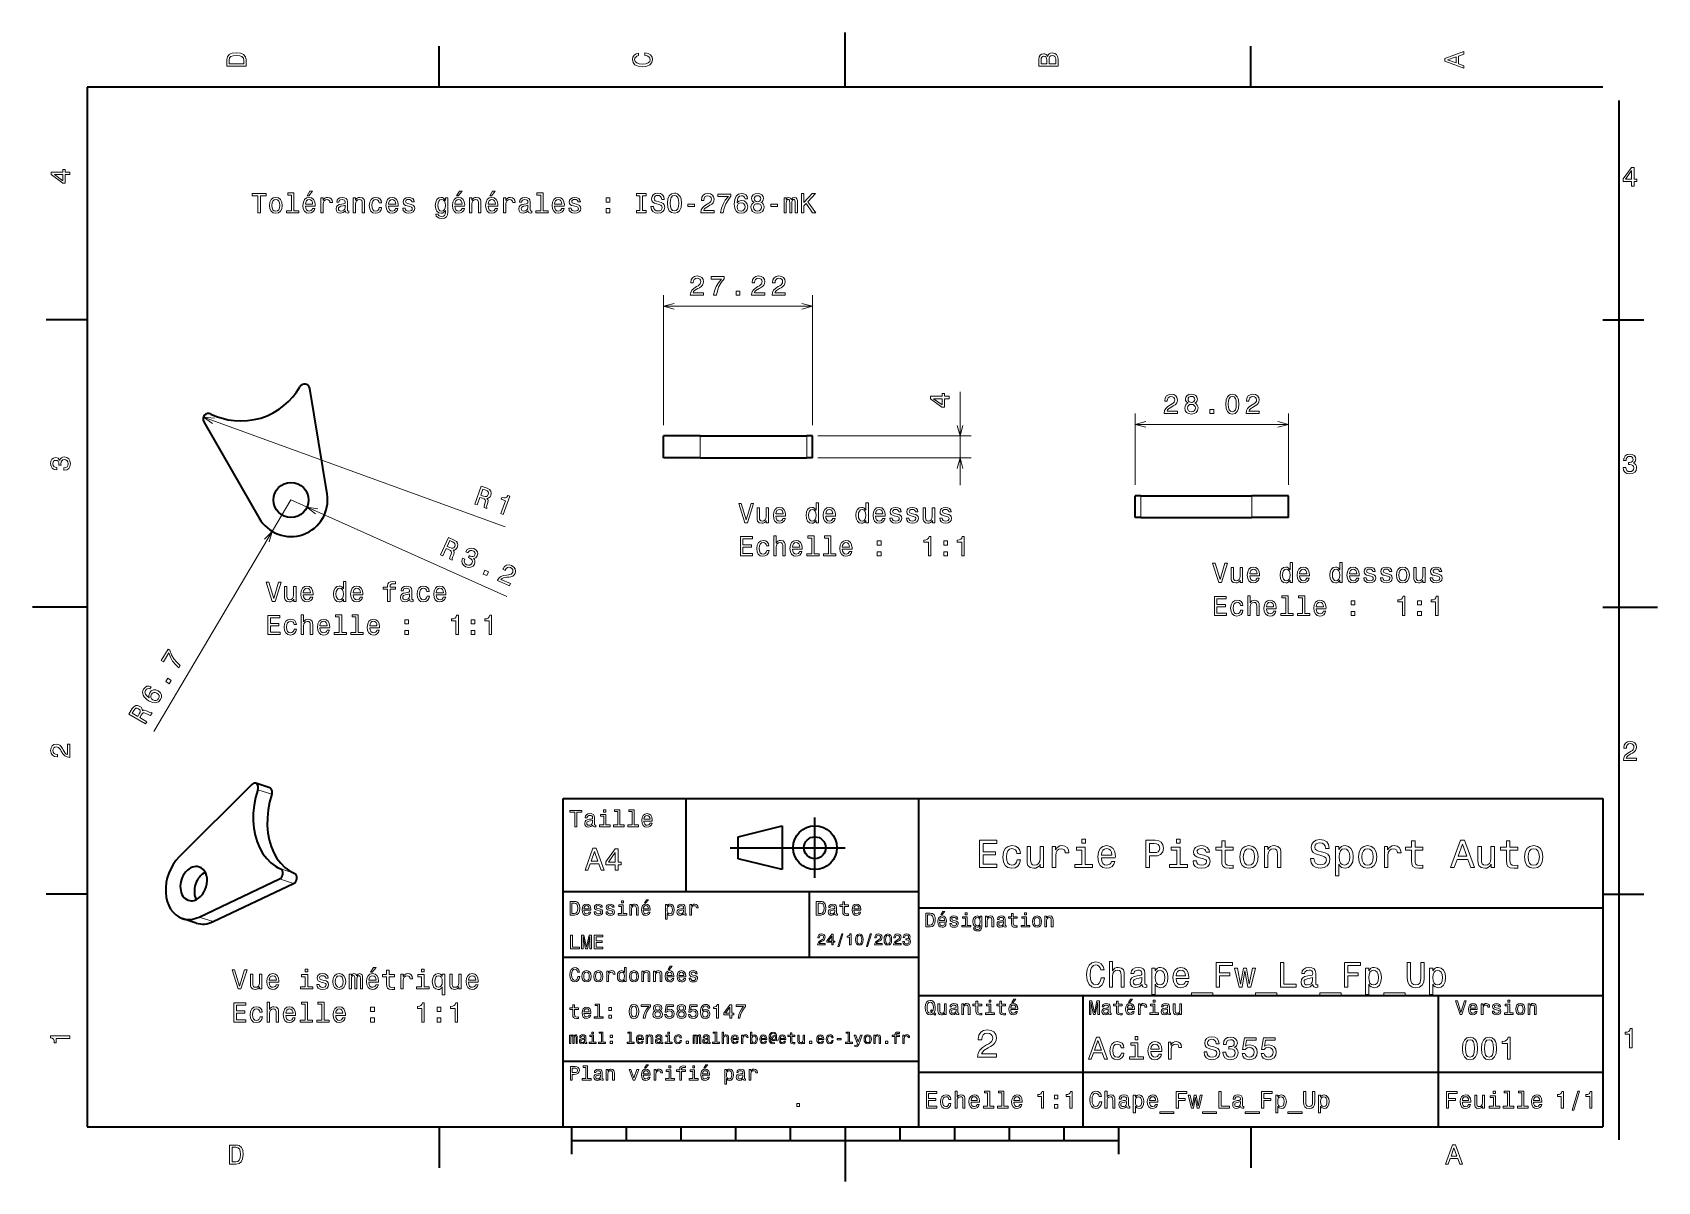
# Model space of a CAD drawing. Extents: x 0 to 297, y 0 to 210.
import ezdxf

# ---------------------------------------------------------------- set-up
doc = ezdxf.new("R2010")
doc.units = 0

msp = doc.modelspace()

# ---------------------------------------------------------------- linework, layer by layer
at = {"color": 7, "lineweight": 35, "ltscale": 0.25}
for p, q in [((148.5, 200), (148.5, 210)), ((10, 105), (0, 105)), ((287, 105), (297, 105)), ((192, 10), (192, 20)), ((148.5, 10), (148.5, 0))]:
    msp.add_line(p, q, dxfattribs=at)
at = {"color": 7, "lineweight": 35, "ltscale": 0.1875}
for p, q in [((74.300003, 200), (74.300003, 207.5)), ((222.699997, 200), (222.699997, 207.5)), ((10, 157.5), (2.5, 157.5)), ((287, 157.5), (294.5, 157.5)), ((10, 52.5), (2.5, 52.5)), ((287, 52.5), (294.5, 52.5)), ((74.300003, 10), (74.300003, 2.5)), ((222.699997, 10), (222.699997, 2.5))]:
    msp.add_line(p, q, dxfattribs=at)
at = {"color": 7, "lineweight": 35}
for p, q in [((287, 200), (10, 200)), ((10, 200), (10, 10)), ((290, 7.593956), (290, 197.593964)), ((31.320457, 138.868088), (41.428558, 121.242699)), ((202.547073, 125.348122), (222.865234, 125.348122)), ((202.547073, 121.348122), (222.865234, 121.348122)), ((97, 10), (97, 70)), ((97, 70), (287, 70)), ((162, 10), (162, 70)), ((287, 70), (287, 10)), ((127.5, 61), (148.5, 61)), ((97, 53), (162, 53)), ((162, 50), (287, 50)), ((97, 41), (162, 41)), ((162, 34), (287, 34)), ((257, 10), (257, 34)), ((97, 22), (162, 22)), ((162, 20), (287, 20)), ((10, 10), (287, 10)), ((97, 10), (287, 10)), ((98.5, 7.5), (198.5, 7.5))]:
    msp.add_line(p, q, dxfattribs=at)
at = {"color": 7, "lineweight": 13}
for p, q in [((115.322845, 138.26001), (115.322845, 161.98082)), ((142.539948, 138.26001), (142.539948, 161.98082)), ((115.322845, 159.98082), (142.539948, 159.98082)), ((31.2481, 139.70723), (86.41333, 119.652901)), ((201.547073, 138.367599), (229.565231, 138.367599)), ((143.539948, 136.26001), (171.530945, 136.26001)), ((143.539948, 132.26001), (171.530945, 132.26001)), ((47.240601, 124.57589), (22.167873, 82.275429)), ((47.240601, 124.57589), (86.679153, 106.911858))]:
    msp.add_line(p, q, dxfattribs=at)
at = {"color": 7, "lineweight": 35, "ltscale": 0.487928}
for p, q in [((53.852249, 125.660362), (50.693192, 144.920105)), ((122.022842, 136.26001), (141.539948, 136.26001)), ((122.022842, 132.26001), (141.539948, 132.26001))]:
    msp.add_line(p, q, dxfattribs=at)
at = {"color": 7, "lineweight": 13, "ltscale": 0.425901}
msp.add_line((169.530945, 127.26001), (169.530945, 144.296036), dxfattribs=at)
at = {"color": 7, "lineweight": 13, "ltscale": 0.325487}
for p, q in [((201.547073, 127.348122), (201.547073, 140.367599)), ((229.565231, 127.348122), (229.565231, 140.367599))]:
    msp.add_line(p, q, dxfattribs=at)
at = {"color": 7, "lineweight": 35, "ltscale": 0.1675}
for p, q in [((122.022842, 136.26001), (115.322845, 136.26001)), ((122.022842, 132.26001), (115.322845, 132.26001)), ((229.565231, 125.348122), (222.865234, 125.348122)), ((229.565231, 121.348122), (222.865234, 121.348122))]:
    msp.add_line(p, q, dxfattribs=at)
at = {"color": 7, "lineweight": 35, "ltscale": 0.1}
for p, q in [((115.322845, 132.26001), (115.322845, 136.26001)), ((142.539948, 132.26001), (142.539948, 136.26001)), ((201.547073, 121.348122), (201.547073, 125.348122)), ((229.565231, 121.348122), (229.565231, 125.348122)), ((129, 59), (129, 63))]:
    msp.add_line(p, q, dxfattribs=at)
at = {"color": 7, "lineweight": 13, "ltscale": 0.1}
for p, q in [((122.022842, 136.26001), (122.022842, 132.26001)), ((141.539948, 132.26001), (141.539948, 136.26001)), ((202.547073, 121.348122), (202.547073, 125.348122)), ((222.865234, 121.348122), (222.865234, 125.348122))]:
    msp.add_line(p, q, dxfattribs=at)
at = {"color": 7, "lineweight": 35, "ltscale": 0.025}
for p, q in [((142.539948, 136.26001), (141.539948, 136.26001)), ((142.539948, 132.26001), (141.539948, 132.26001)), ((202.547073, 125.348122), (201.547073, 125.348122)), ((202.547073, 121.348122), (201.547073, 121.348122))]:
    msp.add_line(p, q, dxfattribs=at)
at = {"color": 7, "lineweight": 35, "ltscale": 0.469437}
msp.add_line((40.081333, 72.571098), (26.785742, 59.311348), dxfattribs=at)
at = {"color": 7, "lineweight": 35, "ltscale": 0.067528}
for p, q in [((43.36031, 71.947716), (40.794922, 72.793236)), ((29.937737, 47.227547), (27.372349, 48.073063))]:
    msp.add_line(p, q, dxfattribs=at)
at = {"color": 7, "lineweight": 13, "ltscale": 0.067528}
for p, q in [((43.747643, 70.766594), (41.182255, 71.612106)), ((47.925758, 56.286495), (45.360374, 57.132011)), ((47.713638, 54.443577), (45.148251, 55.289093)), ((30.446621, 48.337955), (33.012009, 47.492435))]:
    msp.add_line(p, q, dxfattribs=at)
at = {"color": 7, "lineweight": 35, "ltscale": 0.425}
msp.add_line((119.5, 53), (119.5, 70), dxfattribs=at)
at = {"color": 7, "lineweight": 35, "ltscale": 0.275}
msp.add_line((143, 55.5), (143, 66.5), dxfattribs=at)
at = {"color": 7, "lineweight": 35, "ltscale": 0.206155}
for p, q in [((129, 63), (137, 65)), ((137, 57), (129, 59))]:
    msp.add_line(p, q, dxfattribs=at)
at = {"color": 7, "lineweight": 35, "ltscale": 0.2}
msp.add_line((137, 65), (137, 57), dxfattribs=at)
at = {"color": 7, "lineweight": 35, "ltscale": 0.406553}
for p, q in [((30.446621, 48.337955), (45.148251, 55.289093)), ((33.012009, 47.492435), (47.713638, 54.443577))]:
    msp.add_line(p, q, dxfattribs=at)
at = {"color": 7, "lineweight": 35, "ltscale": 0.3}
msp.add_line((142, 41), (142, 53), dxfattribs=at)
at = {"color": 7, "lineweight": 35, "ltscale": 0.35}
msp.add_line((192, 20), (192, 34), dxfattribs=at)
at = {"color": 7, "lineweight": 35, "ltscale": 0.125}
for p, q in [((98.5, 10), (98.5, 5)), ((198.5, 10), (198.5, 5))]:
    msp.add_line(p, q, dxfattribs=at)
at = {"color": 7, "lineweight": 35, "ltscale": 0.0625}
for p, q in [((108.5, 10), (108.5, 7.5)), ((118.5, 10), (118.5, 7.5)), ((128.5, 10), (128.5, 7.5)), ((138.5, 10), (138.5, 7.5)), ((158.5, 10), (158.5, 7.5)), ((168.5, 10), (168.5, 7.5)), ((178.5, 10), (178.5, 7.5)), ((188.5, 10), (188.5, 7.5))]:
    msp.add_line(p, q, dxfattribs=at)
at = {"color": 7, "lineweight": 13}
for points in [[(35.533215, 204.994965), (35.533215, 203.829971), (39.033215, 203.829971), (39.033215, 204.994965), (38.922264, 205.544678), (38.584366, 205.953171), (38.034657, 206.205338), (37.283215, 206.296112), (36.516644, 206.215424), (36.21405, 206.114563), (35.971977, 205.973343), (35.644165, 205.56485), (35.563473, 205.297562)], [(35.951801, 204.959656), (36.027451, 205.342941), (36.259438, 205.605194), (36.672985, 205.761536), (37.283215, 205.811966), (37.873272, 205.756485), (38.286816, 205.600143), (38.533936, 205.332855), (38.614628, 204.959656), (38.614628, 204.298996), (35.951801, 204.298996)], [(111.93206, 205.817017), (112.35569, 205.716141), (112.658287, 205.549713), (112.844887, 205.317734), (112.905403, 205.045395), (112.814629, 204.71759), (112.54229, 204.460388), (112.098488, 204.28891), (111.483215, 204.233429), (110.872986, 204.28891), (110.424141, 204.455338), (110.151802, 204.71254), (110.055984, 205.045395), (110.106415, 205.287476), (110.247627, 205.494247), (110.474571, 205.655624), (110.787247, 205.766571), (110.787247, 206.245682), (110.308144, 206.094391), (109.94503, 205.832138), (109.718086, 205.474075), (109.637398, 205.045395), (109.763474, 204.510818), (110.116501, 204.10231), (110.696472, 203.840057), (111.483215, 203.749283), (112.269958, 203.840057), (112.84993, 204.10231), (113.208, 204.510818), (113.329041, 205.045395), (113.233215, 205.51442), (112.965927, 205.892654), (112.527161, 206.159943), (111.93206, 206.301163)], [(185.542007, 205.630417), (185.249496, 205.983429), (185.052811, 206.074219), (184.81073, 206.104477), (184.432495, 206.03891), (184.160156, 205.842224), (183.993729, 205.524506), (183.933212, 205.080704), (183.933212, 203.835022), (187.433212, 203.835022), (187.433212, 205.151306), (187.36261, 205.620331), (187.155838, 205.968307), (186.828018, 206.185165), (186.384216, 206.260818), (186.08667, 206.215424), (185.839554, 206.094391), (185.65799, 205.897705)], [(185.385666, 204.984879), (185.385666, 204.298996), (184.351807, 204.298996), (184.351807, 205.025223), (184.382065, 205.297562), (184.472839, 205.489197), (184.629181, 205.605194), (184.86116, 205.645538), (185.093155, 205.600143), (185.254532, 205.479111), (185.355408, 205.272339)], [(187.014618, 205.095825), (187.014618, 204.298996), (185.809296, 204.298996), (185.809296, 205.050446), (185.844589, 205.368164), (185.9505, 205.595108), (186.132065, 205.731277), (186.394302, 205.776657), (186.671692, 205.731277), (186.863327, 205.605194), (186.979324, 205.393372)], [(261.633209, 203.466858), (261.633209, 203.930847), (260.604401, 204.298996), (260.604401, 205.695969), (261.633209, 206.064133), (261.633209, 206.538193), (258.128174, 205.257217), (258.128174, 204.742798)], [(260.17572, 204.460388), (258.632477, 205), (260.17572, 205.539627)], [(6.833213, 184.02739), (6.833213, 184.481277), (5.965778, 184.481277), (5.965778, 184.98056), (5.56232, 184.98056), (5.56232, 184.481277), (3.408862, 184.481277), (3.408862, 184.022339), (5.521974, 182.489197), (5.965778, 182.489197), (5.965778, 184.02739)], [(292.277374, 181.916794), (292.731262, 181.916794), (292.731262, 182.784225), (293.23056, 182.784225), (293.23056, 183.187683), (292.731262, 183.187683), (292.731262, 185.341141), (292.272339, 185.341141), (290.739197, 183.228027), (290.739197, 182.784225), (292.277374, 182.784225)], [(291.162842, 183.187683), (292.277374, 184.756134), (292.277374, 183.187683)], [(5.56232, 182.912827), (3.993876, 184.02739), (5.56232, 184.02739)], [(41.201794, 177.052185), (41.665771, 177.052185), (41.665771, 180.128555), (42.72485, 180.128555), (42.72485, 180.552185), (40.137672, 180.552185), (40.137672, 180.128555), (41.201794, 180.128555)], [(43.294735, 178.403763), (43.375427, 177.788498), (43.607414, 177.33461), (43.975571, 177.052185), (44.469807, 176.95636), (44.959, 177.052185), (45.327156, 177.329559), (45.559143, 177.783447), (45.644878, 178.403763), (45.559143, 179.019043), (45.327156, 179.477982), (44.959, 179.755356), (44.469807, 179.856216), (43.975571, 179.755356), (43.607414, 179.472931), (43.375427, 179.019043)], [(43.748623, 178.408813), (43.794014, 178.862701), (43.935223, 179.190521), (44.16217, 179.392242), (44.469807, 179.462845), (44.7724, 179.392242), (44.999344, 179.195557), (45.140556, 178.862701), (45.190987, 178.408813), (45.140556, 177.949875), (44.999344, 177.61702), (44.7724, 177.415298), (44.469807, 177.349731), (44.16217, 177.415298), (43.935223, 177.61702), (43.794014, 177.949875)], [(47.344444, 180.300018), (47.344444, 177.425385), (46.431622, 177.425385), (46.431622, 177.052185), (48.69603, 177.052185), (48.69603, 177.425385), (47.78825, 177.425385), (47.78825, 180.673218), (46.648479, 180.673218), (46.648479, 180.300018)], [(49.88623, 178.277695), (51.661449, 178.277695), (51.666492, 178.484467), (51.5858, 179.064438), (51.363899, 179.498154), (51.010872, 179.760391), (50.541851, 179.856216), (50.08292, 179.755356), (49.729893, 179.472931), (49.502949, 179.014008), (49.422256, 178.408813), (49.497906, 177.788498), (49.72485, 177.33461), (50.07283, 177.052185), (50.526722, 176.95636), (50.920094, 177.021927), (51.242859, 177.19339), (51.479893, 177.465729), (51.616058, 177.828842), (51.177299, 177.828842), (51.086521, 177.627106), (50.955399, 177.475815), (50.582199, 177.354782), (50.294735, 177.410248), (50.077873, 177.586761), (49.936665, 177.874237), (49.88623, 178.262558)], [(49.88623, 178.650894), (49.941708, 178.998871), (50.077873, 179.256073), (50.284649, 179.412415), (50.556984, 179.467896), (50.824272, 179.412415), (51.031044, 179.256073), (51.157127, 178.998871), (51.202515, 178.650894)], [(50.193871, 180.128555), (50.491421, 180.128555), (51.192429, 180.985901), (50.698193, 180.985901)], [(52.700356, 177.052185), (53.144157, 177.052185), (53.144157, 178.600449), (53.189545, 178.973648), (53.325714, 179.240952), (53.547615, 179.402328), (53.845165, 179.457809), (54.06707, 179.422501), (54.233494, 179.32164), (54.334358, 179.150162), (54.369663, 178.918182), (54.818512, 178.918182), (54.757992, 179.326675), (54.591564, 179.619186), (54.314186, 179.7957), (53.935944, 179.856216), (53.678741, 179.815872), (53.456837, 179.715012), (53.260151, 179.543533), (53.103813, 179.311554), (53.103813, 179.760391), (52.700356, 179.760391)], [(57.178741, 177.405212), (57.178741, 177.390076), (57.203957, 177.218613), (57.279602, 177.09758), (57.597328, 177.001755), (57.844444, 177.042099), (57.844444, 177.38504), (57.738541, 177.369904), (57.597328, 177.435471), (57.572113, 177.637207), (57.572113, 179.039215), (57.511593, 179.397293), (57.335083, 179.649445), (57.027443, 179.800751), (56.593727, 179.856216), (56.170097, 179.7957), (55.857414, 179.624237), (55.660728, 179.356934), (55.595169, 179.003922), (55.595169, 178.973648), (55.993584, 178.973648), (56.028885, 179.185471), (56.139835, 179.336761), (56.321392, 179.427551), (56.578598, 179.462845), (56.825714, 179.437637), (57.002228, 179.361984), (57.108135, 179.230865), (57.14344, 179.049301), (57.123264, 178.837494), (57.042572, 178.731583), (56.840843, 178.681152), (56.462601, 178.640808), (56.028885, 178.550018), (55.721249, 178.388641), (55.539692, 178.136475), (55.484215, 177.763275), (55.534649, 177.43042), (55.690987, 177.183304), (55.94315, 177.026962), (56.29113, 176.971497), (56.760155, 177.077408)], [(57.128307, 178.000305), (57.067787, 177.738068), (56.906406, 177.536331), (56.66433, 177.405212), (56.366783, 177.359818), (56.17514, 177.38504), (56.038971, 177.465729), (55.953236, 177.606934), (55.92802, 177.803619), (55.948193, 177.980133), (56.028885, 178.106216), (56.35165, 178.247437), (56.760155, 178.307953), (57.128307, 178.428986)], [(58.605972, 177.052185), (59.049778, 177.052185), (59.049778, 178.615585), (59.095169, 178.973648), (59.241421, 179.235901), (59.468365, 179.397293), (59.770958, 179.457809), (60.013035, 179.407379), (60.16433, 179.27121), (60.239979, 179.044266), (60.265198, 178.741669), (60.265198, 177.052185), (60.709, 177.052185), (60.709, 178.832443), (60.688828, 179.190521), (60.598049, 179.488068), (60.300499, 179.760391), (59.836521, 179.856216), (59.579315, 179.820923), (59.362457, 179.725098), (59.175858, 179.563705), (59.029602, 179.346848), (59.029602, 179.760391), (58.605972, 179.760391)], [(63.366783, 178.862701), (63.805542, 178.862701), (63.714764, 179.266159), (63.497906, 179.583893), (63.160011, 179.780579), (62.721249, 179.856216), (62.237099, 179.755356), (61.868942, 179.472931), (61.636955, 179.014008), (61.556263, 178.398727), (61.631912, 177.788498), (61.858856, 177.33461), (62.216927, 177.052185), (62.70612, 176.95636), (63.139839, 177.032013), (63.477734, 177.24382), (63.709721, 177.576675), (63.810585, 178.020477), (63.386955, 178.020477), (63.311306, 177.738068), (63.170097, 177.526245), (62.968369, 177.395126), (62.721249, 177.354782), (62.413612, 177.420334), (62.191711, 177.62207), (62.055542, 177.949875), (62.010155, 178.413849), (62.055542, 178.867752), (62.196754, 179.195557), (62.423698, 179.397293), (62.721249, 179.467896), (62.983498, 179.422501), (63.180183, 179.306503), (63.311306, 179.114868)], [(65.066345, 178.277695), (66.841568, 178.277695), (66.846603, 178.484467), (66.765915, 179.064438), (66.544014, 179.498154), (66.190987, 179.760391), (65.72197, 179.856216), (65.263031, 179.755356), (64.910011, 179.472931), (64.68306, 179.014008), (64.602371, 178.408813), (64.678024, 177.788498), (64.904968, 177.33461), (65.252945, 177.052185), (65.706841, 176.95636), (66.100212, 177.021927), (66.422974, 177.19339), (66.660011, 177.465729), (66.796173, 177.828842), (66.357414, 177.828842), (66.266632, 177.627106), (66.135513, 177.475815), (65.762314, 177.354782), (65.474854, 177.410248), (65.257996, 177.586761), (65.116783, 177.874237), (65.066345, 178.262558)], [(65.066345, 178.650894), (65.121826, 178.998871), (65.257996, 179.256073), (65.464767, 179.412415), (65.737099, 179.467896), (66.004387, 179.412415), (66.211159, 179.256073), (66.337242, 178.998871), (66.382629, 178.650894)], [(69.040413, 178.630722), (68.61174, 178.731583), (68.294014, 178.84758), (68.18811, 179.08461), (68.218369, 179.251038), (68.324272, 179.37207), (68.495743, 179.447723), (68.742859, 179.477982), (68.979889, 179.447723), (69.166489, 179.356934), (69.287529, 179.220779), (69.337959, 179.039215), (69.771683, 179.039215), (69.771683, 179.049301), (69.69603, 179.377106), (69.489258, 179.634323), (69.166489, 179.7957), (68.742859, 179.856216), (68.314186, 179.7957), (68.001511, 179.629272), (67.804825, 179.382156), (67.744301, 179.069473), (67.789688, 178.766876), (67.930901, 178.555069), (68.162888, 178.403763), (68.500786, 178.297867), (68.995026, 178.176819), (69.297615, 178.050751), (69.378311, 177.949875), (69.408569, 177.798584), (69.363174, 177.611984), (69.242142, 177.470779), (69.045456, 177.37999), (68.783203, 177.349731), (68.505829, 177.37999), (68.3041, 177.485901), (68.167931, 177.657379), (68.112457, 177.894409), (67.683784, 177.894409), (67.754387, 177.490952), (67.961159, 177.198441), (68.288971, 177.021927), (68.742859, 176.95636), (69.216927, 177.021927), (69.564911, 177.198441), (69.776718, 177.480865), (69.852371, 177.849014), (69.796898, 178.166733), (69.640556, 178.383591), (69.383347, 178.524811)], [(75.894157, 177.173218), (75.894157, 179.760391), (75.47052, 179.760391), (75.47052, 179.32164), (75.122543, 179.720047), (74.910721, 179.820923), (74.673691, 179.856216), (74.245026, 179.755356), (73.91217, 179.472931), (73.695313, 179.019043), (73.619659, 178.408813), (73.695313, 177.793533), (73.91217, 177.339645), (74.245026, 177.052185), (74.673691, 176.95636), (74.915771, 176.991669), (75.1175, 177.082443), (75.47052, 177.465729), (75.47052, 177.082443), (75.430176, 176.779846), (75.319229, 176.562988), (75.107407, 176.436905), (74.789688, 176.391525), (74.512314, 176.421783), (74.315628, 176.497437), (74.199631, 176.628555), (74.16433, 176.805069), (73.735657, 176.805069), (73.735657, 176.784897), (73.801216, 176.462128), (74.002945, 176.220047), (74.325714, 176.063705), (74.764473, 176.00824), (75.288971, 176.083893), (75.636948, 176.2957), (75.833633, 176.663864)], [(74.078598, 178.408813), (74.123978, 178.857666), (74.260147, 179.190521), (74.47197, 179.387207), (74.754387, 179.457809), (75.051941, 179.387207), (75.273834, 179.190521), (75.410004, 178.857666), (75.460434, 178.408813), (75.410004, 177.949875), (75.273834, 177.62207), (75.051941, 177.420334), (74.754387, 177.354782), (74.47197, 177.420334), (74.260147, 177.62207), (74.123978, 177.954926)], [(77.210434, 178.277695), (78.985657, 178.277695), (78.990692, 178.484467), (78.910004, 179.064438), (78.688103, 179.498154), (78.335075, 179.760391), (77.866058, 179.856216), (77.40712, 179.755356), (77.054092, 179.472931), (76.827148, 179.014008), (76.74646, 178.408813), (76.822113, 177.788498), (77.049057, 177.33461), (77.397034, 177.052185), (77.850922, 176.95636), (78.244301, 177.021927), (78.567062, 177.19339), (78.804092, 177.465729), (78.940262, 177.828842), (78.501503, 177.828842), (78.410721, 177.627106), (78.279602, 177.475815), (77.906403, 177.354782), (77.618942, 177.410248), (77.402084, 177.586761), (77.260864, 177.874237), (77.210434, 178.262558)], [(77.210434, 178.650894), (77.265915, 178.998871), (77.402084, 179.256073), (77.608856, 179.412415), (77.881187, 179.467896), (78.148483, 179.412415), (78.355255, 179.256073), (78.481331, 178.998871), (78.526718, 178.650894)], [(77.518074, 180.128555), (77.815628, 180.128555), (78.516632, 180.985901), (78.0224, 180.985901)], [(79.858131, 177.052185), (80.301933, 177.052185), (80.301933, 178.615585), (80.347321, 178.973648), (80.493576, 179.235901), (80.72052, 179.397293), (81.023117, 179.457809), (81.26519, 179.407379), (81.416489, 179.27121), (81.492142, 179.044266), (81.517349, 178.741669), (81.517349, 177.052185), (81.961159, 177.052185), (81.961159, 178.832443), (81.940979, 179.190521), (81.850204, 179.488068), (81.552658, 179.760391), (81.088684, 179.856216), (80.831474, 179.820923), (80.614616, 179.725098), (80.428017, 179.563705), (80.281761, 179.346848), (80.281761, 179.760391), (79.858131, 179.760391)], [(83.282486, 178.277695), (85.057693, 178.277695), (85.062744, 178.484467), (84.982048, 179.064438), (84.760147, 179.498154), (84.40712, 179.760391), (83.938103, 179.856216), (83.479172, 179.755356), (83.126144, 179.472931), (82.8992, 179.014008), (82.818504, 178.408813), (82.89415, 177.788498), (83.121094, 177.33461), (83.469086, 177.052185), (83.922974, 176.95636), (84.316345, 177.021927), (84.639114, 177.19339), (84.876144, 177.465729), (85.012314, 177.828842), (84.573547, 177.828842), (84.482773, 177.627106), (84.351646, 177.475815), (83.978447, 177.354782), (83.690979, 177.410248), (83.474121, 177.586761), (83.332916, 177.874237), (83.282486, 178.262558)], [(83.282486, 178.650894), (83.337952, 178.998871), (83.474121, 179.256073), (83.680893, 179.412415), (83.953232, 179.467896), (84.22052, 179.412415), (84.427292, 179.256073), (84.553375, 178.998871), (84.598763, 178.650894)], [(83.590118, 180.128555), (83.887665, 180.128555), (84.588676, 180.985901), (84.094437, 180.985901)], [(86.096603, 177.052185), (86.540405, 177.052185), (86.540405, 178.600449), (86.5858, 178.973648), (86.721962, 179.240952), (86.943863, 179.402328), (87.241409, 179.457809), (87.463318, 179.422501), (87.629745, 179.32164), (87.730606, 179.150162), (87.765915, 178.918182), (88.214752, 178.918182), (88.154236, 179.326675), (87.987808, 179.619186), (87.710434, 179.7957), (87.332191, 179.856216), (87.074989, 179.815872), (86.853088, 179.715012), (86.656403, 179.543533), (86.500061, 179.311554), (86.500061, 179.760391), (86.096603, 179.760391)], [(90.574982, 177.405212), (90.574982, 177.390076), (90.600204, 177.218613), (90.67585, 177.09758), (90.993576, 177.001755), (91.240692, 177.042099), (91.240692, 177.38504), (91.134781, 177.369904), (90.993576, 177.435471), (90.968353, 177.637207), (90.968353, 179.039215), (90.907837, 179.397293), (90.731323, 179.649445), (90.423691, 179.800751), (89.989975, 179.856216), (89.566345, 179.7957), (89.253662, 179.624237), (89.056976, 179.356934), (88.991409, 179.003922), (88.991409, 178.973648), (89.389832, 178.973648), (89.425133, 179.185471), (89.536087, 179.336761), (89.717636, 179.427551), (89.974838, 179.462845), (90.221962, 179.437637), (90.398476, 179.361984), (90.504379, 179.230865), (90.539688, 179.049301), (90.519516, 178.837494), (90.43882, 178.731583), (90.237091, 178.681152), (89.858849, 178.640808), (89.425133, 178.550018), (89.117493, 178.388641), (88.935944, 178.136475), (88.880463, 177.763275), (88.930893, 177.43042), (89.087234, 177.183304), (89.339401, 177.026962), (89.687378, 176.971497), (90.156403, 177.077408)], [(90.524551, 178.000305), (90.464035, 177.738068), (90.302658, 177.536331), (90.060577, 177.405212), (89.763031, 177.359818), (89.571381, 177.38504), (89.435219, 177.465729), (89.349487, 177.606934), (89.324265, 177.803619), (89.344437, 177.980133), (89.425133, 178.106216), (89.747894, 178.247437), (90.156403, 178.307953), (90.524551, 178.428986)], [(92.884781, 180.300018), (92.884781, 177.425385), (91.971962, 177.425385), (91.971962, 177.052185), (94.236374, 177.052185), (94.236374, 177.425385), (93.32859, 177.425385), (93.32859, 180.673218), (92.18882, 180.673218), (92.18882, 180.300018)], [(95.426575, 178.277695), (97.201782, 178.277695), (97.206833, 178.484467), (97.126137, 179.064438), (96.904236, 179.498154), (96.551208, 179.760391), (96.082191, 179.856216), (95.62326, 179.755356), (95.270233, 179.472931), (95.043289, 179.014008), (94.962593, 178.408813), (95.038239, 177.788498), (95.265182, 177.33461), (95.613174, 177.052185), (96.067062, 176.95636), (96.460434, 177.021927), (96.783203, 177.19339), (97.020233, 177.465729), (97.156403, 177.828842), (96.717636, 177.828842), (96.626862, 177.627106), (96.495735, 177.475815), (96.122536, 177.354782), (95.835068, 177.410248), (95.61821, 177.586761), (95.477005, 177.874237), (95.426575, 178.262558)], [(95.426575, 178.650894), (95.48204, 178.998871), (95.61821, 179.256073), (95.824982, 179.412415), (96.097321, 179.467896), (96.364609, 179.412415), (96.571381, 179.256073), (96.697464, 178.998871), (96.742851, 178.650894)], [(99.400635, 178.630722), (98.971954, 178.731583), (98.654236, 178.84758), (98.548325, 179.08461), (98.578583, 179.251038), (98.684494, 179.37207), (98.855965, 179.447723), (99.103081, 179.477982), (99.340118, 179.447723), (99.526718, 179.356934), (99.647751, 179.220779), (99.698181, 179.039215), (100.131897, 179.039215), (100.131897, 179.049301), (100.056252, 179.377106), (99.84948, 179.634323), (99.526718, 179.7957), (99.103081, 179.856216), (98.674408, 179.7957), (98.361725, 179.629272), (98.165039, 179.382156), (98.104523, 179.069473), (98.149918, 178.766876), (98.291122, 178.555069), (98.523109, 178.403763), (98.861008, 178.297867), (99.35524, 178.176819), (99.657837, 178.050751), (99.738525, 177.949875), (99.768784, 177.798584), (99.723404, 177.611984), (99.602364, 177.470779), (99.405678, 177.37999), (99.143433, 177.349731), (98.866051, 177.37999), (98.664322, 177.485901), (98.528152, 177.657379), (98.472679, 177.894409), (98.044006, 177.894409), (98.114609, 177.490952), (98.321381, 177.198441), (98.649193, 177.021927), (99.103081, 176.95636), (99.577148, 177.021927), (99.925125, 177.198441), (100.136948, 177.480865), (100.212593, 177.849014), (100.15712, 178.166733), (100.000778, 178.383591), (99.743576, 178.524811)], [(104.842278, 179.008957), (105.538239, 179.008957), (105.538239, 179.760391), (104.842278, 179.760391)], [(111.030319, 177.475815), (110.384781, 177.475815), (110.384781, 177.052185), (112.139824, 177.052185), (112.139824, 177.475815), (111.494293, 177.475815), (111.494293, 180.128555), (112.139824, 180.128555), (112.139824, 180.552185), (110.384781, 180.552185), (110.384781, 180.128555), (111.030319, 180.128555)], [(113.501503, 178.207077), (113.042564, 178.207077), (113.143433, 177.672501), (113.395592, 177.279129), (113.78392, 177.042099), (114.308418, 176.95636), (114.827873, 177.037048), (115.216202, 177.258957), (115.463318, 177.606934), (115.554092, 178.065872), (115.478447, 178.479416), (115.266632, 178.746704), (114.923691, 178.923218), (114.46476, 179.054352), (114.071388, 179.150162), (113.814178, 179.261124), (113.667931, 179.422501), (113.622536, 179.674667), (113.667931, 179.901611), (113.799049, 180.073074), (114.000778, 180.189072), (114.27816, 180.229416), (114.560577, 180.178986), (114.782478, 180.042816), (114.928734, 179.815872), (114.999336, 179.50824), (115.458275, 179.50824), (115.458275, 179.518326), (115.377579, 179.992386), (115.140549, 180.345413), (114.767349, 180.567322), (114.263031, 180.64296), (113.809135, 180.567322), (113.456108, 180.355499), (113.229164, 180.027695), (113.148476, 179.604065), (113.214035, 179.225815), (113.405678, 178.968613), (113.708275, 178.797134), (114.121819, 178.666016), (114.530319, 178.550018), (114.837959, 178.439072), (115.024559, 178.277695), (115.090118, 178.015442), (115.029602, 177.748154), (114.87326, 177.546417), (114.63623, 177.420334), (114.32859, 177.37999), (113.985649, 177.435471), (113.723404, 177.596848), (113.556976, 177.8591)], [(116.038246, 178.802185), (116.129028, 178.015442), (116.391273, 177.435471), (116.799774, 177.077408), (117.334358, 176.95636), (117.863899, 177.077408), (118.277443, 177.435471), (118.534645, 178.015442), (118.630463, 178.802185), (118.534645, 179.583893), (118.423691, 179.901611), (118.277443, 180.163849), (117.863899, 180.521927), (117.611732, 180.612701), (117.334358, 180.64801), (116.794731, 180.521927), (116.38623, 180.1689), (116.129028, 179.588928)], [(116.5224, 178.802185), (116.577873, 179.412415), (116.744301, 179.861267), (117.001503, 180.133591), (117.334358, 180.229416), (117.662163, 180.133591), (117.919373, 179.856216), (118.0858, 179.407379), (118.146317, 178.802185), (118.0858, 178.191956), (117.919373, 177.743103), (117.662163, 177.470779), (117.334358, 177.37999), (117.001503, 177.470779), (116.744301, 177.743103), (116.577873, 178.186905)], [(119.760155, 178.207077), (120.980614, 178.207077), (120.980614, 178.605499), (119.760155, 178.605499)], [(122.175858, 177.052185), (124.581482, 177.052185), (124.581482, 177.485901), (122.680183, 177.485901), (122.786095, 177.722931), (122.967651, 177.919617), (123.527443, 178.277695), (123.824997, 178.428986), (124.157852, 178.645844), (124.394882, 178.89801), (124.531052, 179.195557), (124.581482, 179.533447), (124.495743, 179.957077), (124.258713, 180.289932), (123.895599, 180.501755), (123.426582, 180.577408), (122.942429, 180.491669), (122.57428, 180.254639), (122.337242, 179.876389), (122.256554, 179.377106), (122.256554, 179.306503), (122.715485, 179.306503), (122.715485, 179.346848), (122.760872, 179.689789), (122.897041, 179.941956), (123.113899, 180.103333), (123.401367, 180.158813), (123.693871, 180.108383), (123.910728, 179.9823), (124.051941, 179.785614), (124.102371, 179.538498), (124.06707, 179.306503), (123.971252, 179.109818), (123.809868, 178.938354), (123.587967, 178.787048), (123.290413, 178.625671), (122.796181, 178.312988), (122.448196, 177.980133), (122.241425, 177.576675), (122.175858, 177.067322)], [(125.741425, 177.052185), (126.250793, 177.052185), (126.417221, 177.884323), (126.709724, 178.66098), (127.123268, 179.382156), (127.662895, 180.057953), (127.662895, 180.476532), (125.262321, 180.476532), (125.262321, 180.017609), (127.178749, 180.017609), (126.623993, 179.336761), (126.205406, 178.625671), (125.912895, 177.869186)], [(130.688843, 179.6091), (130.593018, 180.017609), (130.371109, 180.32019), (130.028168, 180.511841), (129.584366, 180.577408), (129.286819, 180.542099), (129.029602, 180.446274), (128.802673, 180.289932), (128.611023, 180.068039), (128.459732, 179.790665), (128.348785, 179.452759), (128.278168, 179.054352), (128.257996, 178.605499), (128.338684, 177.889359), (128.585815, 177.369904), (128.984222, 177.057236), (129.5289, 176.951324), (130.018097, 177.042099), (130.391296, 177.279129), (130.633362, 177.652328), (130.719086, 178.126389), (130.633362, 178.605499), (130.401367, 178.973648), (130.043304, 179.205643), (129.599487, 179.286331), (129.120392, 179.185471), (128.762329, 178.89801), (128.837982, 179.452759), (128.999359, 179.851181), (129.246475, 180.088211), (129.589417, 180.1689), (129.841583, 180.128555), (130.033218, 180.022644), (130.159302, 179.84613), (130.224854, 179.6091)], [(130.229904, 178.121353), (130.174423, 177.803619), (130.033218, 177.561554), (129.806274, 177.400162), (129.523849, 177.349731), (129.226303, 177.400162), (128.999359, 177.556503), (128.853104, 177.798584), (128.807709, 178.116302), (128.858154, 178.428986), (128.999359, 178.666016), (129.231354, 178.817322), (129.544022, 178.872787), (129.81636, 178.817322), (130.033218, 178.671066), (130.174423, 178.434036)], [(131.88913, 178.938354), (131.631927, 178.797134), (131.455414, 178.600449), (131.344452, 178.353333), (131.309158, 178.055786), (131.389847, 177.606934), (131.621826, 177.258957), (132.000076, 177.037048), (132.514496, 176.951324), (133.023849, 177.037048), (133.4021, 177.258957), (133.634094, 177.606934), (133.719818, 178.055786), (133.679474, 178.353333), (133.573563, 178.600449), (133.391998, 178.797134), (133.139847, 178.938354), (133.341583, 179.059387), (133.482788, 179.225815), (133.568512, 179.427551), (133.598785, 179.674667), (133.518097, 180.03273), (133.306274, 180.32019), (132.963333, 180.50679), (132.514496, 180.577408), (132.060593, 180.50679), (131.717651, 180.32019), (131.500793, 180.03273), (131.42514, 179.674667), (131.450363, 179.427551), (131.536102, 179.225815)], [(131.793304, 178.065872), (131.838684, 178.33316), (131.984955, 178.534897), (132.211884, 178.666016), (132.514496, 178.711411), (132.812042, 178.666016), (133.038986, 178.534897), (133.185242, 178.33316), (133.235672, 178.065872), (133.185242, 177.778412), (133.038986, 177.561554), (132.812042, 177.420334), (132.514496, 177.374954), (132.211884, 177.420334), (131.984955, 177.561554), (131.838684, 177.778412)], [(131.904266, 179.634323), (131.944611, 179.856216), (132.065643, 180.027695), (132.257278, 180.133591), (132.514496, 180.17395), (132.766647, 180.133591), (132.958282, 180.027695), (133.07933, 179.856216), (133.124725, 179.634323), (133.07933, 179.407379), (132.958282, 179.230865), (132.766647, 179.114868), (132.514496, 179.079559), (132.257278, 179.119904), (132.065643, 179.230865), (131.944611, 179.407379)], [(134.940277, 178.207077), (136.160736, 178.207077), (136.160736, 178.605499), (134.940277, 178.605499)], [(137.366089, 177.052185), (137.774582, 177.052185), (137.774582, 178.862701), (137.799805, 179.13504), (137.875443, 179.331726), (137.99144, 179.447723), (138.142731, 179.493103), (138.263763, 179.452759), (138.344467, 179.351898), (138.384811, 179.18042), (138.399933, 178.953476), (138.399933, 177.052185), (138.783234, 177.052185), (138.783234, 178.862701), (138.808441, 179.12999), (138.884094, 179.326675), (139.005127, 179.447723), (139.156433, 179.493103), (139.277466, 179.452759), (139.358154, 179.351898), (139.408585, 178.953476), (139.408585, 177.052185), (139.817078, 177.052185), (139.817078, 178.923218), (139.79187, 179.311554), (139.711182, 179.6091), (139.549805, 179.790665), (139.287537, 179.856216), (138.979919, 179.755356), (138.742889, 179.462845), (138.556274, 179.750305), (138.243591, 179.856216), (137.956146, 179.755356), (137.75946, 179.472931), (137.75946, 179.760391), (137.366089, 179.760391)], [(140.528183, 177.052185), (140.992157, 177.052185), (140.992157, 178.297867), (141.405701, 178.741669), (142.58078, 177.052185), (143.14563, 177.052185), (141.733521, 179.079559), (143.10527, 180.552185), (142.48999, 180.552185), (140.992157, 178.933304), (140.992157, 180.552185), (140.528183, 180.552185)], [(104.842278, 177.052185), (105.538239, 177.052185), (105.538239, 177.803619), (104.842278, 177.803619)], [(120.228798, 161.98082), (122.634415, 161.98082), (122.634415, 162.414536), (120.733124, 162.414536), (120.839027, 162.651581), (121.020584, 162.848267), (121.580383, 163.206329), (121.87793, 163.35762), (122.210785, 163.574478), (122.447815, 163.826645), (122.583984, 164.124191), (122.634415, 164.462097), (122.548683, 164.885727), (122.311653, 165.218567), (121.94854, 165.430389), (121.479515, 165.506042), (120.995369, 165.420303), (120.627213, 165.183273), (120.390182, 164.805023), (120.309486, 164.305756), (120.309486, 164.235138), (120.768425, 164.235138), (120.768425, 164.275497), (120.813812, 164.618439), (120.949982, 164.87059), (121.16684, 165.031982), (121.4543, 165.087448), (121.746811, 165.037018), (121.963669, 164.910934), (122.104881, 164.714249), (122.155312, 164.467133), (122.12001, 164.235138), (122.024185, 164.038452), (121.862801, 163.866989), (121.6409, 163.715698), (121.343353, 163.554306), (120.849113, 163.241638), (120.501129, 162.908783), (120.294357, 162.50531), (120.228798, 161.995956)], [(124.494362, 161.98082), (125.003723, 161.98082), (125.170151, 162.812958), (125.462662, 163.589615), (125.876205, 164.310791), (126.415833, 164.986588), (126.415833, 165.405182), (124.015251, 165.405182), (124.015251, 164.946243), (125.931679, 164.946243), (125.376923, 164.265411), (124.958336, 163.554306), (124.665833, 162.797821)], [(131.436874, 161.98082), (133.842484, 161.98082), (133.842484, 162.414536), (131.941193, 162.414536), (132.047104, 162.651581), (132.228653, 162.848267), (132.788452, 163.206329), (133.085999, 163.35762), (133.418854, 163.574478), (133.655884, 163.826645), (133.792053, 164.124191), (133.842484, 164.462097), (133.756744, 164.885727), (133.519714, 165.218567), (133.156616, 165.430389), (132.687592, 165.506042), (132.20343, 165.420303), (131.835281, 165.183273), (131.598251, 164.805023), (131.517563, 164.305756), (131.517563, 164.235138), (131.976486, 164.235138), (131.976486, 164.275497), (132.021881, 164.618439), (132.158051, 164.87059), (132.374908, 165.031982), (132.662369, 165.087448), (132.95488, 165.037018), (133.171738, 164.910934), (133.312943, 164.714249), (133.363373, 164.467133), (133.328079, 164.235138), (133.232254, 164.038452), (133.070877, 163.866989), (132.848969, 163.715698), (132.551422, 163.554306), (132.05719, 163.241638), (131.709198, 162.908783), (131.502426, 162.50531), (131.436874, 161.995956)], [(135.172897, 161.98082), (137.578506, 161.98082), (137.578506, 162.414536), (135.677216, 162.414536), (135.783127, 162.651581), (135.964676, 162.848267), (136.524475, 163.206329), (136.822021, 163.35762), (137.154877, 163.574478), (137.391907, 163.826645), (137.528076, 164.124191), (137.578506, 164.462097), (137.492767, 164.885727), (137.255737, 165.218567), (136.892639, 165.430389), (136.423615, 165.506042), (135.939453, 165.420303), (135.571304, 165.183273), (135.334274, 164.805023), (135.253586, 164.305756), (135.253586, 164.235138), (135.712509, 164.235138), (135.712509, 164.275497), (135.757904, 164.618439), (135.894073, 164.87059), (136.110931, 165.031982), (136.398392, 165.087448), (136.690903, 165.037018), (136.907761, 164.910934), (137.048965, 164.714249), (137.099396, 164.467133), (137.064102, 164.235138), (136.968277, 164.038452), (136.8069, 163.866989), (136.584991, 163.715698), (136.287445, 163.554306), (135.793213, 163.241638), (135.445221, 162.908783), (135.238449, 162.50531), (135.172897, 161.995956)], [(128.583405, 161.98082), (129.279373, 161.98082), (129.279373, 162.732269), (128.583405, 162.732269)], [(167.530945, 143.055405), (167.530945, 143.509293), (166.663513, 143.509293), (166.663513, 144.008575), (166.26004, 144.008575), (166.26004, 143.509293), (164.106598, 143.509293), (164.106598, 143.050354), (166.219696, 141.517212), (166.663513, 141.517212), (166.663513, 143.055405)], [(166.26004, 141.940842), (164.691605, 143.055405), (166.26004, 143.055405)], [(206.853561, 140.367599), (209.259171, 140.367599), (209.259171, 140.801315), (207.35788, 140.801315), (207.463791, 141.038361), (207.64534, 141.235046), (208.205139, 141.593109), (208.502686, 141.7444), (208.835541, 141.961258), (209.072571, 142.213425), (209.20874, 142.510971), (209.259171, 142.848877), (209.173447, 143.272507), (208.936417, 143.605347), (208.573303, 143.817169), (208.104279, 143.892822), (207.620132, 143.807083), (207.251968, 143.570053), (207.014938, 143.191803), (206.93425, 142.692535), (206.93425, 142.621918), (207.393188, 142.621918), (207.393188, 142.662277), (207.438568, 143.005219), (207.574738, 143.25737), (207.791595, 143.418762), (208.079056, 143.474228), (208.371567, 143.423798), (208.588425, 143.297714), (208.729645, 143.101028), (208.780075, 142.853912), (208.744766, 142.621918), (208.648941, 142.425232), (208.487564, 142.253769), (208.265656, 142.102478), (207.968109, 141.941086), (207.473877, 141.628418), (207.125885, 141.295563), (206.919113, 140.892105), (206.853561, 140.382736)], [(211.194763, 142.253769), (210.937561, 142.112564), (210.761047, 141.915878), (210.650101, 141.668762), (210.614792, 141.371201), (210.695496, 140.922363), (210.927475, 140.574371), (211.305725, 140.352478), (211.820129, 140.266739), (212.329498, 140.352478), (212.707733, 140.574371), (212.939728, 140.922363), (213.025452, 141.371201), (212.985107, 141.668762), (212.879211, 141.915878), (212.697647, 142.112564), (212.445496, 142.253769), (212.647217, 142.374802), (212.788422, 142.541229), (212.874161, 142.742966), (212.904419, 142.990082), (212.82373, 143.348145), (212.611908, 143.63562), (212.268982, 143.82222), (211.820129, 143.892822), (211.366241, 143.82222), (211.0233, 143.63562), (210.806442, 143.348145), (210.730789, 142.990082), (210.756012, 142.742966), (210.841736, 142.541229)], [(211.2099, 142.949738), (211.250244, 143.171631), (211.371277, 143.343109), (211.562927, 143.44902), (211.820129, 143.489365), (212.072296, 143.44902), (212.263931, 143.343109), (212.384964, 143.171631), (212.430359, 142.949738), (212.384964, 142.722794), (212.263931, 142.54628), (212.072296, 142.430283), (211.820129, 142.394989), (211.562927, 142.435333), (211.371277, 142.54628), (211.250244, 142.722794)], [(218.076752, 142.077255), (218.152405, 141.285477), (218.389435, 140.720627), (218.767685, 140.377686), (219.292175, 140.266739), (219.81163, 140.377686), (220.189865, 140.720627), (220.42186, 141.285477), (220.502548, 142.077255), (220.42186, 142.863998), (220.326035, 143.176682), (220.189865, 143.433884), (219.81163, 143.776825), (219.292175, 143.892822), (218.767685, 143.776825), (218.389435, 143.428833), (218.152405, 142.863998)], [(218.560913, 142.077255), (218.601257, 142.687485), (218.727325, 143.126251), (218.954285, 143.383453), (219.292175, 143.474228), (219.625031, 143.383453), (219.851974, 143.126251), (219.978058, 142.687485), (220.018402, 142.077255), (219.978058, 141.46199), (219.851974, 141.023224), (219.625031, 140.766022), (219.292175, 140.680283), (218.954285, 140.766022), (218.727325, 141.023224), (218.601257, 141.46199)], [(221.797653, 140.367599), (224.203262, 140.367599), (224.203262, 140.801315), (222.301971, 140.801315), (222.407883, 141.038361), (222.589432, 141.235046), (223.149231, 141.593109), (223.446777, 141.7444), (223.779633, 141.961258), (224.016663, 142.213425), (224.152832, 142.510971), (224.203262, 142.848877), (224.117538, 143.272507), (223.880508, 143.605347), (223.517395, 143.817169), (223.04837, 143.892822), (222.564224, 143.807083), (222.19606, 143.570053), (221.95903, 143.191803), (221.878342, 142.692535), (221.878342, 142.621918), (222.33728, 142.621918), (222.33728, 142.662277), (222.38266, 143.005219), (222.518829, 143.25737), (222.735687, 143.418762), (223.023148, 143.474228), (223.315659, 143.423798), (223.532516, 143.297714), (223.673737, 143.101028), (223.724167, 142.853912), (223.688858, 142.621918), (223.593033, 142.425232), (223.431656, 142.253769), (223.209747, 142.102478), (222.912201, 141.941086), (222.417969, 141.628418), (222.069977, 141.295563), (221.863205, 140.892105), (221.797653, 140.382736)], [(211.098953, 141.381287), (211.144333, 141.64859), (211.290588, 141.850311), (211.517532, 141.98143), (211.820129, 142.026825), (212.117676, 141.98143), (212.34462, 141.850311), (212.490875, 141.64859), (212.541306, 141.381287), (212.490875, 141.093826), (212.34462, 140.876968), (212.117676, 140.735764), (211.820129, 140.690369), (211.517532, 140.735764), (211.290588, 140.876968), (211.144333, 141.093826)], [(215.20816, 140.367599), (215.904129, 140.367599), (215.904129, 141.119049), (215.20816, 141.119049)], [(5.73379, 129.979111), (5.769093, 129.979111), (6.253242, 130.059799), (6.616354, 130.296829), (6.848343, 130.670029), (6.934078, 131.164276), (6.848343, 131.688766), (6.626441, 132.082138), (6.273415, 132.334305), (5.819525, 132.425079), (5.521974, 132.384735), (5.279899, 132.273788), (5.0933, 132.092224), (4.957133, 131.850143), (4.684798, 132.177963), (4.251081, 132.293961), (3.857709, 132.218307), (3.560158, 132.00145), (3.373559, 131.648422), (3.307997, 131.164276), (3.388689, 130.710388), (3.610591, 130.362396), (3.963617, 130.135452), (4.432637, 130.059799), (4.46794, 130.059799), (4.46794, 130.508652), (4.145173, 130.548996), (3.913184, 130.680115), (3.771974, 130.891937), (3.721542, 131.189484), (3.761888, 131.451736), (3.867795, 131.643372), (4.039265, 131.759369), (4.271254, 131.804764), (4.518372, 131.759369), (4.684798, 131.638336), (4.785663, 131.426514), (4.815922, 131.139053), (4.810879, 130.942368), (5.209294, 130.942368), (5.199208, 131.189484), (5.244596, 131.507217), (5.365634, 131.744247), (5.56232, 131.885452), (5.819525, 131.935883), (6.112032, 131.880417), (6.328891, 131.734161), (6.465058, 131.502167), (6.510447, 131.194534), (6.460014, 130.876801), (6.308718, 130.644821), (6.066643, 130.498566), (5.73379, 130.443085)], [(290.729126, 130.51622), (290.729126, 130.480911), (290.809814, 129.996765), (291.046844, 129.633652), (291.420044, 129.401657), (291.914276, 129.315933), (292.438782, 129.401657), (292.832153, 129.623566), (293.08429, 129.976593), (293.175079, 130.430481), (293.134735, 130.728027), (293.023773, 130.970108), (292.842224, 131.156708), (292.600159, 131.292877), (292.927948, 131.565216), (293.043945, 131.998932), (292.968292, 132.392303), (292.751434, 132.68985), (292.398407, 132.87645), (291.914276, 132.942017), (291.460388, 132.861313), (291.112396, 132.63942), (290.885468, 132.286392), (290.809814, 131.817368), (290.809814, 131.782074), (291.258636, 131.782074), (291.299011, 132.104828), (291.430115, 132.336823), (291.641937, 132.478027), (291.939484, 132.528473), (292.201721, 132.488113), (292.393372, 132.382217), (292.509369, 132.210739), (292.554749, 131.97876), (292.509369, 131.731628), (292.388336, 131.565216), (292.176514, 131.46434), (291.889069, 131.434082), (291.692383, 131.439133), (291.692383, 131.04071), (291.939484, 131.050797), (292.257202, 131.005417), (292.494232, 130.884369), (292.635468, 130.687683), (292.685883, 130.430481), (292.630402, 130.13797), (292.484161, 129.921112), (292.252167, 129.784943), (291.944519, 129.739563), (291.626801, 129.789993), (291.394806, 129.941284), (291.248566, 130.183365), (291.193085, 130.51622)], [(80.819855, 123.814362), (81.260651, 123.654114), (81.765503, 125.042862), (82.215782, 124.879173), (82.542397, 124.744339), (82.726822, 124.602173), (82.783714, 124.404404), (82.729446, 124.107529), (82.598076, 123.67234), (82.524857, 123.382355), (82.521423, 123.195786), (83.019096, 123.014862), (83.051834, 123.104919), (82.991066, 123.27726), (83.042747, 123.537514), (83.202553, 124.080429), (83.264984, 124.50312), (83.200775, 124.665985), (83.062881, 124.818069), (83.295547, 124.867638), (83.488571, 124.985283), (83.649696, 125.162819), (83.769455, 125.403687), (83.847839, 125.825951), (83.7668, 126.193474), (83.519455, 126.487305), (83.11528, 126.704002), (82.015656, 127.103745)], [(82.845581, 126.345917), (83.124367, 126.212372), (83.295441, 126.048225), (83.363106, 125.835815), (83.310997, 125.559624), (83.163666, 125.301949), (82.97538, 125.182579), (82.726334, 125.176521), (82.419113, 125.261375), (81.911964, 125.44574), (82.30999, 126.540627)], [(85.584656, 122.082199), (86.015976, 121.9254), (87.22039, 125.238487), (86.898087, 125.355659), (86.707664, 125.097549), (86.466385, 124.965248), (86.164352, 124.946259), (85.790344, 125.039291), (85.668007, 124.702774), (86.435852, 124.423637)], [(131.326935, 123.908424), (130.449402, 120.927879), (129.546677, 123.908424), (129.067566, 123.908424), (130.19725, 120.403381), (130.701569, 120.403381), (131.80603, 123.908424)], [(134.529373, 123.111595), (134.085571, 123.111595), (134.085571, 121.548195), (134.035141, 121.185081), (133.888885, 120.922836), (133.661942, 120.761452), (133.364395, 120.711021), (133.127365, 120.751366), (132.976059, 120.872398), (132.890335, 121.07917), (132.870163, 121.371681), (132.870163, 123.111595), (132.426361, 123.111595), (132.426361, 121.331337), (132.441483, 120.973267), (132.537308, 120.675713), (132.829819, 120.403381), (133.298828, 120.307564), (133.550995, 120.342865), (133.767853, 120.43364), (133.954453, 120.589981), (134.105743, 120.816925), (134.105743, 120.403381), (134.529373, 120.403381)], [(135.865829, 121.628883), (137.641052, 121.628883), (137.646088, 121.835655), (137.565399, 122.415627), (137.343506, 122.84935), (136.990479, 123.111595), (136.521454, 123.207413), (136.062515, 123.106552), (135.709488, 122.824127), (135.482544, 122.365196), (135.401855, 121.76001), (135.477509, 121.139694), (135.704453, 120.685799), (136.052429, 120.403381), (136.506317, 120.307564), (136.899689, 120.373123), (137.222458, 120.544594), (137.459488, 120.816925), (137.595657, 121.180038), (137.156906, 121.180038), (137.066116, 120.97831), (136.934998, 120.827011), (136.561798, 120.705978), (136.274338, 120.761452), (136.05748, 120.937965), (135.91626, 121.225426), (135.865829, 121.613754)], [(135.865829, 122.002083), (135.92131, 122.350067), (136.05748, 122.607269), (136.264252, 122.763611), (136.536591, 122.819084), (136.803879, 122.763611), (137.010651, 122.607269), (137.136734, 122.350067), (137.182114, 122.002083)], [(143.213821, 120.821968), (143.213821, 120.403381), (143.657623, 120.403381), (143.657623, 124.024422), (143.218857, 124.024422), (143.218857, 122.698051), (142.880966, 123.081337), (142.674194, 123.172112), (142.437164, 123.207413), (142.008484, 123.106552), (141.675629, 122.824127), (141.458771, 122.370239), (141.383133, 121.76001), (141.458771, 121.14978), (141.675629, 120.690842), (142.008484, 120.403381), (142.437164, 120.307564), (142.674194, 120.342865), (142.886002, 120.43364)], [(142.512802, 122.808998), (142.805313, 122.738396), (143.027222, 122.54171), (143.15834, 122.213898), (143.208771, 121.76001), (143.15834, 121.301079), (143.027222, 120.973267), (142.805313, 120.771538), (142.512802, 120.705978), (142.235428, 120.771538), (142.023621, 120.973267), (141.882401, 121.306122), (141.837021, 121.76001), (141.882401, 122.208855), (142.023621, 122.536667), (142.235428, 122.738396)], [(144.973907, 121.628883), (146.749115, 121.628883), (146.754166, 121.835655), (146.673477, 122.415627), (146.451569, 122.84935), (146.098541, 123.111595), (145.629517, 123.207413), (145.170593, 123.106552), (144.817566, 122.824127), (144.590622, 122.365196), (144.509933, 121.76001), (144.585571, 121.139694), (144.812515, 120.685799), (145.160507, 120.403381), (145.614395, 120.307564), (146.007767, 120.373123), (146.330536, 120.544594), (146.567566, 120.816925), (146.703735, 121.180038), (146.264969, 121.180038), (146.174194, 120.97831), (146.04306, 120.827011), (145.669876, 120.705978), (145.382401, 120.761452), (145.165543, 120.937965), (145.024338, 121.225426), (144.973907, 121.613754)], [(144.973907, 122.002083), (145.029373, 122.350067), (145.165543, 122.607269), (145.372314, 122.763611), (145.644653, 122.819084), (145.911942, 122.763611), (146.118713, 122.607269), (146.244797, 122.350067), (146.290192, 122.002083)], [(152.321884, 120.821968), (152.321884, 120.403381), (152.765686, 120.403381), (152.765686, 124.024422), (152.326935, 124.024422), (152.326935, 122.698051), (151.989029, 123.081337), (151.782257, 123.172112), (151.545227, 123.207413), (151.116562, 123.106552), (150.783707, 122.824127), (150.566849, 122.370239), (150.491196, 121.76001), (150.566849, 121.14978), (150.783707, 120.690842), (151.116562, 120.403381), (151.545227, 120.307564), (151.782257, 120.342865), (151.99408, 120.43364)], [(151.62088, 122.808998), (151.913391, 122.738396), (152.135284, 122.54171), (152.266418, 122.213898), (152.316849, 121.76001), (152.266418, 121.301079), (152.135284, 120.973267), (151.913391, 120.771538), (151.62088, 120.705978), (151.343506, 120.771538), (151.131683, 120.973267), (150.990479, 121.306122), (150.945084, 121.76001), (150.990479, 122.208855), (151.131683, 122.536667), (151.343506, 122.738396)], [(154.08197, 121.628883), (155.857193, 121.628883), (155.862228, 121.835655), (155.78154, 122.415627), (155.559631, 122.84935), (155.206619, 123.111595), (154.737595, 123.207413), (154.278656, 123.106552), (153.925629, 122.824127), (153.698685, 122.365196), (153.617996, 121.76001), (153.693649, 121.139694), (153.920593, 120.685799), (154.26857, 120.403381), (154.722458, 120.307564), (155.115829, 120.373123), (155.438599, 120.544594), (155.675629, 120.816925), (155.811798, 121.180038), (155.373047, 121.180038), (155.282257, 120.97831), (155.151138, 120.827011), (154.777939, 120.705978), (154.490479, 120.761452), (154.273621, 120.937965), (154.132401, 121.225426), (154.08197, 121.613754)], [(154.08197, 122.002083), (154.137451, 122.350067), (154.273621, 122.607269), (154.480392, 122.763611), (154.752716, 122.819084), (155.02002, 122.763611), (155.226791, 122.607269), (155.352875, 122.350067), (155.398254, 122.002083)], [(158.05603, 121.981911), (157.627365, 122.082779), (157.309631, 122.198769), (157.203735, 122.435799), (157.233994, 122.602226), (157.339905, 122.723267), (157.511368, 122.798912), (157.758484, 122.82917), (157.995514, 122.798912), (158.182114, 122.708138), (158.303162, 122.571968), (158.353592, 122.390411), (158.787308, 122.390411), (158.787308, 122.400497), (158.711655, 122.72831), (158.504883, 122.985512), (158.182114, 123.146896), (157.758484, 123.207413), (157.329803, 123.146896), (157.017136, 122.980469), (156.82045, 122.733353), (156.759918, 122.42067), (156.805313, 122.11808), (156.946533, 121.906265), (157.178513, 121.754967), (157.516418, 121.649055), (158.010651, 121.528023), (158.313232, 121.401939), (158.393936, 121.301079), (158.424194, 121.14978), (158.378799, 120.963181), (158.257767, 120.821968), (158.061081, 120.731194), (157.798828, 120.700935), (157.521454, 120.731194), (157.319733, 120.837097), (157.183563, 121.008568), (157.128082, 121.245598), (156.699402, 121.245598), (156.77002, 120.84214), (156.976791, 120.549637), (157.304596, 120.373123), (157.758484, 120.307564), (158.232544, 120.373123), (158.580536, 120.549637), (158.792343, 120.832054), (158.867996, 121.200211), (158.812515, 121.517937), (158.656174, 121.734795), (158.398972, 121.876007)], [(161.092056, 121.981911), (160.663391, 122.082779), (160.345657, 122.198769), (160.239746, 122.435799), (160.27002, 122.602226), (160.375916, 122.723267), (160.547394, 122.798912), (160.79451, 122.82917), (161.03154, 122.798912), (161.21814, 122.708138), (161.339172, 122.571968), (161.389618, 122.390411), (161.823334, 122.390411), (161.823334, 122.400497), (161.747681, 122.72831), (161.540909, 122.985512), (161.21814, 123.146896), (160.79451, 123.207413), (160.365829, 123.146896), (160.053162, 122.980469), (159.856476, 122.733353), (159.795944, 122.42067), (159.841339, 122.11808), (159.982544, 121.906265), (160.214539, 121.754967), (160.552429, 121.649055), (161.046661, 121.528023), (161.349258, 121.401939), (161.429962, 121.301079), (161.460205, 121.14978), (161.414825, 120.963181), (161.293793, 120.821968), (161.097107, 120.731194), (160.834854, 120.700935), (160.55748, 120.731194), (160.355743, 120.837097), (160.219574, 121.008568), (160.164108, 121.245598), (159.735428, 121.245598), (159.80603, 120.84214), (160.012802, 120.549637), (160.340622, 120.373123), (160.79451, 120.307564), (161.26857, 120.373123), (161.616547, 120.549637), (161.828369, 120.832054), (161.904022, 121.200211), (161.848541, 121.517937), (161.6922, 121.734795), (161.434998, 121.876007)], [(164.889603, 123.111595), (164.445801, 123.111595), (164.445801, 121.548195), (164.39537, 121.185081), (164.249115, 120.922836), (164.022171, 120.761452), (163.724625, 120.711021), (163.487595, 120.751366), (163.336288, 120.872398), (163.250549, 121.07917), (163.230377, 121.371681), (163.230377, 123.111595), (162.786591, 123.111595), (162.786591, 121.331337), (162.801712, 120.973267), (162.897537, 120.675713), (163.190033, 120.403381), (163.659058, 120.307564), (163.911224, 120.342865), (164.128082, 120.43364), (164.314682, 120.589981), (164.465973, 120.816925), (164.465973, 120.403381), (164.889603, 120.403381)], [(167.164108, 121.981911), (166.735428, 122.082779), (166.417709, 122.198769), (166.311798, 122.435799), (166.342056, 122.602226), (166.447968, 122.723267), (166.619431, 122.798912), (166.866547, 122.82917), (167.103577, 122.798912), (167.290192, 122.708138), (167.411224, 122.571968), (167.461655, 122.390411), (167.89537, 122.390411), (167.89537, 122.400497), (167.819717, 122.72831), (167.612946, 122.985512), (167.290192, 123.146896), (166.866547, 123.207413), (166.437881, 123.146896), (166.125198, 122.980469), (165.928513, 122.733353), (165.867996, 122.42067), (165.913391, 122.11808), (166.054596, 121.906265), (166.286575, 121.754967), (166.624481, 121.649055), (167.118713, 121.528023), (167.42131, 121.401939), (167.501999, 121.301079), (167.532257, 121.14978), (167.486877, 120.963181), (167.365829, 120.821968), (167.169144, 120.731194), (166.906891, 120.700935), (166.629517, 120.731194), (166.427795, 120.837097), (166.291626, 121.008568), (166.236145, 121.245598), (165.80748, 121.245598), (165.878082, 120.84214), (166.084854, 120.549637), (166.412659, 120.373123), (166.866547, 120.307564), (167.340607, 120.373123), (167.688599, 120.549637), (167.900421, 120.832054), (167.976059, 121.200211), (167.920593, 121.517937), (167.764252, 121.734795), (167.50705, 121.876007)], [(74.582138, 114.5214), (75.010178, 114.329681), (75.614197, 115.678261), (76.051445, 115.482422), (76.367447, 115.32431), (76.541107, 115.169174), (76.583542, 114.967804), (76.507942, 114.675636), (76.345421, 114.251091), (76.251411, 113.967163), (76.234489, 113.781334), (76.717766, 113.56488), (76.756935, 113.652328), (76.708801, 113.828613), (76.779175, 114.08445), (76.977837, 114.614372), (77.070694, 115.031441), (77.018433, 115.198524), (76.891907, 115.360184), (77.127548, 115.392792), (77.328575, 115.49617), (77.502129, 115.661575), (77.639, 115.89315), (77.747726, 116.308632), (77.693497, 116.681061), (77.468056, 116.99202), (77.080612, 117.237389), (76.012802, 117.715645)], [(76.785721, 116.899757), (77.054115, 116.746391), (77.21286, 116.570297), (77.264984, 116.353546), (77.193024, 116.081848), (77.027435, 115.835503), (76.831009, 115.730072), (76.582176, 115.74205), (76.281906, 115.848915), (75.789421, 116.069489), (76.265617, 117.132706)], [(129.390335, 114.356552), (131.609344, 114.356552), (131.609344, 114.780182), (129.854309, 114.780182), (129.854309, 115.96534), (131.417709, 115.96534), (131.417709, 116.383926), (129.854309, 116.383926), (129.854309, 117.432922), (131.569, 117.432922), (131.569, 117.856552), (129.390335, 117.856552)], [(134.16626, 116.167068), (134.605026, 116.167068), (134.514252, 116.570526), (134.297394, 116.888252), (133.959488, 117.084938), (133.520737, 117.160583), (133.036591, 117.059723), (132.668427, 116.777298), (132.436447, 116.318367), (132.355743, 115.703094), (132.431396, 115.092865), (132.65834, 114.638969), (133.016418, 114.356552), (133.5056, 114.260735), (133.939316, 114.33638), (134.277222, 114.548195), (134.509201, 114.88105), (134.610077, 115.324852), (134.186447, 115.324852), (134.110794, 115.042435), (133.969574, 114.830612), (133.767853, 114.699493), (133.520737, 114.659149), (133.213104, 114.724709), (132.991196, 114.926437), (132.855026, 115.25425), (132.809631, 115.718224), (132.855026, 116.172112), (132.996231, 116.499924), (133.22319, 116.701653), (133.520737, 116.772255), (133.782974, 116.726868), (133.979675, 116.610878), (134.110794, 116.419235)], [(135.477509, 114.356552), (135.92131, 114.356552), (135.92131, 115.919952), (135.966705, 116.278023), (136.112946, 116.540268), (136.339905, 116.701653), (136.642487, 116.762169), (136.884567, 116.711739), (137.035858, 116.575569), (137.111511, 116.348625), (137.136734, 116.046036), (137.136734, 114.356552), (137.580536, 114.356552), (137.580536, 116.13681), (137.560364, 116.494881), (137.469574, 116.792435), (137.172028, 117.064766), (136.708054, 117.160583), (136.455887, 117.125282), (136.239029, 117.029465), (136.05748, 116.878166), (135.92131, 116.671394), (135.92131, 117.977592), (135.477509, 117.977592)], [(138.901855, 115.582054), (140.677078, 115.582054), (140.682114, 115.788826), (140.601425, 116.368797), (140.379517, 116.802521), (140.026505, 117.064766), (139.55748, 117.160583), (139.098541, 117.059723), (138.745514, 116.777298), (138.51857, 116.318367), (138.437881, 115.713181), (138.513535, 115.092865), (138.740479, 114.638969), (139.088455, 114.356552), (139.542343, 114.260735), (139.935715, 114.326294), (140.258484, 114.497765), (140.495514, 114.770096), (140.631683, 115.133209), (140.192932, 115.133209), (140.102142, 114.93148), (139.971024, 114.780182), (139.597824, 114.659149), (139.310364, 114.714622), (139.093506, 114.891136), (138.952286, 115.178596), (138.901855, 115.566925)], [(138.901855, 115.955254), (138.957336, 116.303238), (139.093506, 116.56044), (139.300278, 116.716782), (139.572601, 116.772255), (139.839905, 116.716782), (140.046677, 116.56044), (140.172745, 116.303238), (140.21814, 115.955254)], [(142.432114, 117.604393), (142.432114, 114.729752), (141.519287, 114.729752), (141.519287, 114.356552), (143.783707, 114.356552), (143.783707, 114.729752), (142.875916, 114.729752), (142.875916, 117.977592), (141.736145, 117.977592), (141.736145, 117.604393)], [(145.46814, 117.604393), (145.46814, 114.729752), (144.555313, 114.729752), (144.555313, 114.356552), (146.819733, 114.356552), (146.819733, 114.729752), (145.911942, 114.729752), (145.911942, 117.977592), (144.772171, 117.977592), (144.772171, 117.604393)], [(148.009933, 115.582054), (149.785141, 115.582054), (149.790192, 115.788826), (149.709503, 116.368797), (149.487595, 116.802521), (149.134567, 117.064766), (148.665543, 117.160583), (148.206619, 117.059723), (147.853592, 116.777298), (147.626648, 116.318367), (147.545944, 115.713181), (147.621597, 115.092865), (147.848541, 114.638969), (148.196533, 114.356552), (148.650421, 114.260735), (149.043793, 114.326294), (149.366562, 114.497765), (149.603592, 114.770096), (149.739746, 115.133209), (149.300995, 115.133209), (149.21022, 114.93148), (149.079086, 114.780182), (148.705887, 114.659149), (148.418427, 114.714622), (148.201569, 114.891136), (148.060364, 115.178596), (148.009933, 115.566925)], [(148.009933, 115.955254), (148.065399, 116.303238), (148.201569, 116.56044), (148.40834, 116.716782), (148.680679, 116.772255), (148.947968, 116.716782), (149.154739, 116.56044), (149.280823, 116.303238), (149.326202, 115.955254)], [(154.389618, 116.313324), (155.085571, 116.313324), (155.085571, 117.064766), (154.389618, 117.064766)], [(163.754883, 114.356552), (164.213806, 114.356552), (164.213806, 117.881767), (163.87088, 117.881767), (163.78009, 117.574135), (163.598541, 117.367355), (163.321167, 117.246323), (162.937881, 117.205978), (162.937881, 116.847908), (163.754883, 116.847908)], [(166.533691, 116.313324), (167.22966, 116.313324), (167.22966, 117.064766), (166.533691, 117.064766)], [(169.826935, 114.356552), (170.285858, 114.356552), (170.285858, 117.881767), (169.942917, 117.881767), (169.852142, 117.574135), (169.670593, 117.367355), (169.393204, 117.246323), (169.009918, 117.205978), (169.009918, 116.847908), (169.826935, 116.847908)], [(78.581505, 113.934799), (78.56707, 113.90258), (78.44281, 113.427742), (78.510712, 112.999458), (78.756485, 112.635185), (79.172501, 112.354919), (79.686218, 112.218773), (80.135925, 112.26049), (80.510361, 112.479607), (80.778748, 112.856735), (80.863556, 113.144783), (80.861244, 113.411064), (80.77182, 113.655579), (80.606552, 113.878799), (81.017044, 113.993347), (81.300201, 114.341766), (81.391953, 114.731689), (81.315659, 115.091888), (81.069748, 115.406494), (80.654694, 115.66423), (80.207474, 115.776123), (79.799179, 115.715843), (79.447762, 115.486427), (79.187004, 115.089302), (79.172577, 115.057083), (79.582214, 114.873611), (79.750961, 115.151688), (79.965469, 115.309814), (80.216492, 115.352104), (80.508667, 115.276505), (80.731514, 115.132484), (80.863129, 114.957497), (80.898895, 114.753593), (80.84549, 114.523315), (80.703056, 114.316338), (80.524567, 114.213928), (80.290024, 114.20845), (80.015305, 114.29834), (79.83786, 114.383339), (79.675003, 114.01973), (79.904655, 113.927925), (80.176071, 113.75663), (80.342918, 113.549278), (80.391396, 113.31205), (80.332291, 113.056702), (80.162094, 112.812424), (79.939972, 112.674294), (79.672592, 112.644844), (79.373276, 112.729172), (79.103928, 112.905075), (78.954041, 113.137978), (78.919518, 113.418686), (79.004944, 113.74514)], [(154.389618, 114.356552), (155.085571, 114.356552), (155.085571, 115.107994), (154.389618, 115.107994)], [(166.533691, 114.356552), (167.22966, 114.356552), (167.22966, 115.107994), (166.533691, 115.107994)], [(217.951691, 112.996536), (217.074158, 110.015991), (216.171432, 112.996536), (215.692322, 112.996536), (216.822006, 109.491493), (217.326324, 109.491493), (218.430786, 112.996536)], [(229.838577, 109.91008), (229.838577, 109.491493), (230.282379, 109.491493), (230.282379, 113.112534), (229.843613, 113.112534), (229.843613, 111.786163), (229.505722, 112.169449), (229.29895, 112.260223), (229.06192, 112.295525), (228.63324, 112.194664), (228.300385, 111.912239), (228.083527, 111.458351), (228.007889, 110.848122), (228.083527, 110.237892), (228.300385, 109.778954), (228.63324, 109.491493), (229.06192, 109.395676), (229.29895, 109.430977), (229.510757, 109.521751)], [(238.94664, 109.91008), (238.94664, 109.491493), (239.390442, 109.491493), (239.390442, 113.112534), (238.951691, 113.112534), (238.951691, 111.786163), (238.613785, 112.169449), (238.407013, 112.260223), (238.169983, 112.295525), (237.741318, 112.194664), (237.408463, 111.912239), (237.191605, 111.458351), (237.115952, 110.848122), (237.191605, 110.237892), (237.408463, 109.778954), (237.741318, 109.491493), (238.169983, 109.395676), (238.407013, 109.430977), (238.618835, 109.521751)], [(82.384033, 111.027031), (83.019203, 110.742546), (83.326363, 111.428345), (82.691193, 111.712822)], [(84.98822, 109.860649), (87.183685, 108.877319), (87.360977, 109.273155), (85.625771, 110.050323), (85.819321, 110.223358), (86.065414, 110.328651), (86.722672, 110.42662), (87.056076, 110.443069), (87.448486, 110.504929), (87.767891, 110.638168), (88.013786, 110.854065), (88.197937, 111.14183), (88.292847, 111.563499), (88.212585, 111.964165), (87.967773, 112.305901), (87.570648, 112.566658), (87.09375, 112.686317), (86.660866, 112.620476), (86.289932, 112.372169), (86.012207, 111.949486), (85.983337, 111.885056), (86.402184, 111.697456), (86.418671, 111.734276), (86.600281, 112.028702), (86.827621, 112.203178), (87.091507, 112.261818), (87.376534, 112.194946), (87.622879, 112.029358), (87.769249, 111.825645), (87.817726, 111.588417), (87.762741, 111.342278), (87.635696, 111.144981), (87.46785, 111.004646), (87.250473, 110.914124), (86.986115, 110.866745), (86.64859, 110.841087), (86.069717, 110.757751), (85.616074, 110.596214), (85.262451, 110.312523), (84.9944, 109.874451)], [(221.154129, 112.199707), (220.710327, 112.199707), (220.710327, 110.636307), (220.659897, 110.273193), (220.513641, 110.010948), (220.286697, 109.849564), (219.989151, 109.799133), (219.752121, 109.839478), (219.600815, 109.96051), (219.515091, 110.167282), (219.494919, 110.459793), (219.494919, 112.199707), (219.051117, 112.199707), (219.051117, 110.419449), (219.066238, 110.061378), (219.162064, 109.763824), (219.454575, 109.491493), (219.923584, 109.395676), (220.175751, 109.430977), (220.392609, 109.521751), (220.579208, 109.678093), (220.730499, 109.905037), (220.730499, 109.491493), (221.154129, 109.491493)], [(222.490585, 110.716995), (224.265808, 110.716995), (224.270844, 110.923767), (224.190155, 111.503738), (223.968262, 111.937462), (223.615234, 112.199707), (223.14621, 112.295525), (222.687271, 112.194664), (222.334244, 111.912239), (222.1073, 111.453308), (222.026611, 110.848122), (222.102264, 110.227806), (222.329208, 109.773911), (222.677185, 109.491493), (223.131073, 109.395676), (223.524445, 109.461235), (223.847214, 109.632706), (224.084244, 109.905037), (224.220413, 110.26815), (223.781662, 110.26815), (223.690872, 110.066422), (223.559753, 109.915123), (223.186554, 109.79409), (222.899094, 109.849564), (222.682236, 110.026077), (222.541016, 110.313538), (222.490585, 110.701866)], [(222.490585, 111.090195), (222.546066, 111.438179), (222.682236, 111.695381), (222.889008, 111.851723), (223.161346, 111.907196), (223.428635, 111.851723), (223.635406, 111.695381), (223.76149, 111.438179), (223.80687, 111.090195)], [(229.137558, 111.89711), (229.430069, 111.826508), (229.651978, 111.629822), (229.783096, 111.30201), (229.833527, 110.848122), (229.783096, 110.389191), (229.651978, 110.061378), (229.430069, 109.85965), (229.137558, 109.79409), (228.860184, 109.85965), (228.648376, 110.061378), (228.507156, 110.394234), (228.461777, 110.848122), (228.507156, 111.296967), (228.648376, 111.624779), (228.860184, 111.826508)], [(231.598663, 110.716995), (233.373871, 110.716995), (233.378922, 110.923767), (233.298233, 111.503738), (233.076324, 111.937462), (232.723297, 112.199707), (232.254272, 112.295525), (231.795349, 112.194664), (231.442322, 111.912239), (231.215378, 111.453308), (231.134689, 110.848122), (231.210327, 110.227806), (231.437271, 109.773911), (231.785263, 109.491493), (232.239151, 109.395676), (232.632523, 109.461235), (232.955292, 109.632706), (233.192322, 109.905037), (233.328491, 110.26815), (232.889725, 110.26815), (232.79895, 110.066422), (232.667816, 109.915123), (232.294632, 109.79409), (232.007156, 109.849564), (231.790298, 110.026077), (231.649094, 110.313538), (231.598663, 110.701866)], [(231.598663, 111.090195), (231.654129, 111.438179), (231.790298, 111.695381), (231.99707, 111.851723), (232.269409, 111.907196), (232.536697, 111.851723), (232.743469, 111.695381), (232.869553, 111.438179), (232.914948, 111.090195)], [(238.245636, 111.89711), (238.538147, 111.826508), (238.76004, 111.629822), (238.891174, 111.30201), (238.941605, 110.848122), (238.891174, 110.389191), (238.76004, 110.061378), (238.538147, 109.85965), (238.245636, 109.79409), (237.968262, 109.85965), (237.756439, 110.061378), (237.615234, 110.394234), (237.569839, 110.848122), (237.615234, 111.296967), (237.756439, 111.624779), (237.968262, 111.826508)], [(240.706726, 110.716995), (242.481949, 110.716995), (242.486984, 110.923767), (242.406296, 111.503738), (242.184387, 111.937462), (241.831375, 112.199707), (241.36235, 112.295525), (240.903412, 112.194664), (240.550385, 111.912239), (240.323441, 111.453308), (240.242752, 110.848122), (240.318405, 110.227806), (240.545349, 109.773911), (240.893326, 109.491493), (241.347214, 109.395676), (241.740585, 109.461235), (242.063354, 109.632706), (242.300385, 109.905037), (242.436554, 110.26815), (241.997803, 110.26815), (241.907013, 110.066422), (241.775894, 109.915123), (241.402695, 109.79409), (241.115234, 109.849564), (240.898376, 110.026077), (240.757156, 110.313538), (240.706726, 110.701866)], [(240.706726, 111.090195), (240.762207, 111.438179), (240.898376, 111.695381), (241.105148, 111.851723), (241.377472, 111.907196), (241.644775, 111.851723), (241.851547, 111.695381), (241.977631, 111.438179), (242.02301, 111.090195)], [(244.680786, 111.070023), (244.252121, 111.170891), (243.934387, 111.28688), (243.828491, 111.523911), (243.858749, 111.690338), (243.964661, 111.811378), (244.136124, 111.887024), (244.38324, 111.917282), (244.62027, 111.887024), (244.80687, 111.796249), (244.927917, 111.66008), (244.978348, 111.478523), (245.412064, 111.478523), (245.412064, 111.488609), (245.336411, 111.816422), (245.129639, 112.073624), (244.80687, 112.235008), (244.38324, 112.295525), (243.954559, 112.235008), (243.641891, 112.068581), (243.445206, 111.821465), (243.384674, 111.508781), (243.430069, 111.206192), (243.571289, 110.994377), (243.803268, 110.843079), (244.141174, 110.737167), (244.635406, 110.616135), (244.937988, 110.490051), (245.018692, 110.389191), (245.04895, 110.237892), (245.003555, 110.051292), (244.882523, 109.91008), (244.685837, 109.819305), (244.423584, 109.789047), (244.14621, 109.819305), (243.944489, 109.925209), (243.808319, 110.09668), (243.752838, 110.33371), (243.324158, 110.33371), (243.394775, 109.930252), (243.601547, 109.637749), (243.929352, 109.461235), (244.38324, 109.395676), (244.8573, 109.461235), (245.205292, 109.637749), (245.417099, 109.920166), (245.492752, 110.288322), (245.437271, 110.606049), (245.28093, 110.822906), (245.023727, 110.964119)], [(247.716812, 111.070023), (247.288147, 111.170891), (246.970413, 111.28688), (246.864502, 111.523911), (246.894775, 111.690338), (247.000671, 111.811378), (247.17215, 111.887024), (247.419266, 111.917282), (247.656296, 111.887024), (247.842896, 111.796249), (247.963928, 111.66008), (248.014374, 111.478523), (248.44809, 111.478523), (248.44809, 111.488609), (248.372437, 111.816422), (248.165665, 112.073624), (247.842896, 112.235008), (247.419266, 112.295525), (246.990585, 112.235008), (246.677917, 112.068581), (246.481232, 111.821465), (246.4207, 111.508781), (246.466095, 111.206192), (246.6073, 110.994377), (246.839294, 110.843079), (247.177185, 110.737167), (247.671417, 110.616135), (247.974014, 110.490051), (248.054718, 110.389191), (248.084961, 110.237892), (248.039581, 110.051292), (247.918549, 109.91008), (247.721863, 109.819305), (247.45961, 109.789047), (247.182236, 109.819305), (246.980499, 109.925209), (246.84433, 110.09668), (246.788864, 110.33371), (246.360184, 110.33371), (246.430786, 109.930252), (246.637558, 109.637749), (246.965378, 109.461235), (247.419266, 109.395676), (247.893326, 109.461235), (248.241302, 109.637749), (248.453125, 109.920166), (248.528778, 110.288322), (248.473297, 110.606049), (248.316956, 110.822906), (248.059753, 110.964119)], [(249.295349, 110.843079), (249.376038, 110.227806), (249.608032, 109.773911), (249.976181, 109.491493), (250.470413, 109.395676), (250.95961, 109.491493), (251.327759, 109.768867), (251.559753, 110.222763), (251.645493, 110.843079), (251.559753, 111.458351), (251.327759, 111.917282), (250.95961, 112.194664), (250.470413, 112.295525), (249.976181, 112.194664), (249.608032, 111.912239), (249.376038, 111.458351)], [(249.749237, 110.848122), (249.794617, 111.30201), (249.935837, 111.629822), (250.162781, 111.831551), (250.470413, 111.902153), (250.77301, 111.831551), (250.999954, 111.634865), (251.141174, 111.30201), (251.191589, 110.848122), (251.141174, 110.389191), (250.999954, 110.056335), (250.77301, 109.854607), (250.470413, 109.789047), (250.162781, 109.854607), (249.935837, 110.056335), (249.794617, 110.389191)], [(254.550385, 112.199707), (254.106583, 112.199707), (254.106583, 110.636307), (254.056152, 110.273193), (253.909897, 110.010948), (253.682953, 109.849564), (253.385406, 109.799133), (253.148376, 109.839478), (252.99707, 109.96051), (252.911331, 110.167282), (252.891159, 110.459793), (252.891159, 112.199707), (252.447357, 112.199707), (252.447357, 110.419449), (252.462494, 110.061378), (252.558319, 109.763824), (252.850815, 109.491493), (253.319839, 109.395676), (253.571991, 109.430977), (253.788864, 109.521751), (253.975464, 109.678093), (254.126755, 109.905037), (254.126755, 109.491493), (254.550385, 109.491493)], [(256.82489, 111.070023), (256.39621, 111.170891), (256.078491, 111.28688), (255.97258, 111.523911), (256.002838, 111.690338), (256.108734, 111.811378), (256.280212, 111.887024), (256.527344, 111.917282), (256.764374, 111.887024), (256.950958, 111.796249), (257.071991, 111.66008), (257.122437, 111.478523), (257.556152, 111.478523), (257.556152, 111.488609), (257.480499, 111.816422), (257.273743, 112.073624), (256.950958, 112.235008), (256.527344, 112.295525), (256.098663, 112.235008), (255.78598, 112.068581), (255.589294, 111.821465), (255.528778, 111.508781), (255.574158, 111.206192), (255.715363, 110.994377), (255.947357, 110.843079), (256.285248, 110.737167), (256.77948, 110.616135), (257.082092, 110.490051), (257.162781, 110.389191), (257.193024, 110.237892), (257.147644, 110.051292), (257.026611, 109.91008), (256.829926, 109.819305), (256.567688, 109.789047), (256.290283, 109.819305), (256.088562, 109.925209), (255.952408, 110.09668), (255.896927, 110.33371), (255.468262, 110.33371), (255.538849, 109.930252), (255.745636, 109.637749), (256.073425, 109.461235), (256.527344, 109.395676), (257.001404, 109.461235), (257.349365, 109.637749), (257.561188, 109.920166), (257.636841, 110.288322), (257.58136, 110.606049), (257.425018, 110.822906), (257.167816, 110.964119)], [(44.959797, 109.5243), (44.082275, 106.543755), (43.179535, 109.5243), (42.700428, 109.5243), (43.830112, 106.019257), (44.334435, 106.019257), (45.438904, 109.5243)], [(48.162247, 108.72747), (47.718441, 108.72747), (47.718441, 107.16407), (47.668007, 106.800957), (47.521755, 106.538712), (47.294811, 106.377327), (46.997261, 106.326897), (46.760227, 106.367241), (46.608932, 106.488274), (46.523197, 106.695045), (46.503025, 106.987556), (46.503025, 108.72747), (46.059219, 108.72747), (46.059219, 106.947212), (46.074348, 106.589142), (46.17017, 106.291588), (46.462677, 106.019257), (46.931698, 105.923439), (47.183861, 105.95874), (47.400719, 106.049515), (47.587318, 106.205856), (47.738613, 106.4328), (47.738613, 106.019257), (48.162247, 106.019257)], [(49.498699, 107.244759), (51.273918, 107.244759), (51.278961, 107.45153), (51.198269, 108.031502), (50.976364, 108.465225), (50.623341, 108.72747), (50.15432, 108.823288), (49.695385, 108.722427), (49.342361, 108.440002), (49.115414, 107.981071), (49.034725, 107.375885), (49.110371, 106.755569), (49.337318, 106.301674), (49.685299, 106.019257), (50.139191, 105.923439), (50.532562, 105.988998), (50.855328, 106.160469), (51.092361, 106.4328), (51.228527, 106.795914), (50.789768, 106.795914), (50.69899, 106.594185), (50.567863, 106.442886), (50.194664, 106.321854), (49.907204, 106.377327), (49.690342, 106.553841), (49.549133, 106.841301), (49.498699, 107.22963)], [(49.498699, 107.617958), (49.554176, 107.965942), (49.690342, 108.223145), (49.897118, 108.379486), (50.169449, 108.434959), (50.436741, 108.379486), (50.643513, 108.223145), (50.769592, 107.965942), (50.814983, 107.617958)], [(56.846684, 106.437843), (56.846684, 106.019257), (57.290489, 106.019257), (57.290489, 109.640297), (56.851727, 109.640297), (56.851727, 108.313927), (56.513832, 108.697212), (56.30706, 108.787987), (56.070026, 108.823288), (55.64135, 108.722427), (55.308498, 108.440002), (55.09164, 107.986115), (55.015991, 107.375885), (55.09164, 106.765656), (55.308498, 106.306717), (55.64135, 106.019257), (56.070026, 105.923439), (56.30706, 105.95874), (56.518875, 106.049515)], [(56.145676, 108.424873), (56.438183, 108.354271), (56.660084, 108.157585), (56.791206, 107.829773), (56.84164, 107.375885), (56.791206, 106.916954), (56.660084, 106.589142), (56.438183, 106.387413), (56.145676, 106.321854), (55.868298, 106.387413), (55.656483, 106.589142), (55.51527, 106.921997), (55.469883, 107.375885), (55.51527, 107.82473), (55.656483, 108.152542), (55.868298, 108.354271)], [(58.60677, 107.244759), (60.381989, 107.244759), (60.387032, 107.45153), (60.306335, 108.031502), (60.084435, 108.465225), (59.731407, 108.72747), (59.26239, 108.823288), (58.803455, 108.722427), (58.450432, 108.440002), (58.223484, 107.981071), (58.142792, 107.375885), (58.218441, 106.755569), (58.445389, 106.301674), (58.793369, 106.019257), (59.247261, 105.923439), (59.640633, 105.988998), (59.963398, 106.160469), (60.200432, 106.4328), (60.336597, 106.795914), (59.897835, 106.795914), (59.80706, 106.594185), (59.675934, 106.442886), (59.302734, 106.321854), (59.015274, 106.377327), (58.798412, 106.553841), (58.657204, 106.841301), (58.60677, 107.22963)], [(58.60677, 107.617958), (58.662247, 107.965942), (58.798412, 108.223145), (59.005184, 108.379486), (59.277519, 108.434959), (59.544811, 108.379486), (59.751583, 108.223145), (59.877663, 107.965942), (59.92305, 107.617958)], [(64.905762, 108.258453), (64.905762, 106.019257), (65.349564, 106.019257), (65.349564, 108.258453), (66.358215, 108.258453), (66.358215, 108.636688), (65.349564, 108.636688), (65.349564, 108.803116), (65.384872, 109.004845), (65.500862, 109.141014), (65.697548, 109.221703), (65.979973, 109.251968), (66.358215, 109.231796), (66.358215, 109.615082), (65.879105, 109.640297), (65.445389, 109.594902), (65.142792, 109.45874), (64.961243, 109.221703), (64.905762, 108.883812), (64.905762, 108.636688), (64.093803, 108.636688), (64.093803, 108.258453)], [(68.935303, 106.372284), (68.935303, 106.357155), (68.960518, 106.185684), (69.036163, 106.064644), (69.353889, 105.968826), (69.601006, 106.009171), (69.601006, 106.352112), (69.495102, 106.336983), (69.353889, 106.402542), (69.328674, 106.604271), (69.328674, 108.006287), (69.268158, 108.364357), (69.091644, 108.616516), (68.784004, 108.767815), (68.350288, 108.823288), (67.926651, 108.762772), (67.613976, 108.591301), (67.41729, 108.324013), (67.35173, 107.970985), (67.35173, 107.940727), (67.750137, 107.940727), (67.785446, 108.152542), (67.896393, 108.303841), (68.07795, 108.394615), (68.335159, 108.429916), (68.582275, 108.404701), (68.758789, 108.329056), (68.864693, 108.197929), (68.899994, 108.016373), (68.879822, 107.804558), (68.799133, 107.698654), (68.597404, 107.648216), (68.219162, 107.607872), (67.785446, 107.517097), (67.477806, 107.355713), (67.296249, 107.103554), (67.240776, 106.730354), (67.291206, 106.397499), (67.447548, 106.150383), (67.699707, 105.994041), (68.047691, 105.938568), (68.516708, 106.044472)], [(68.884872, 106.967384), (68.824348, 106.705139), (68.662964, 106.503403), (68.420891, 106.372284), (68.123337, 106.326897), (67.931702, 106.352112), (67.795532, 106.4328), (67.709793, 106.574013), (67.684578, 106.770699), (67.704758, 106.947212), (67.785446, 107.073288), (68.108215, 107.2145), (68.516708, 107.275017), (68.884872, 107.396057)], [(72.087318, 107.829773), (72.526077, 107.829773), (72.435303, 108.233231), (72.218445, 108.550957), (71.880547, 108.747643), (71.441788, 108.823288), (70.957634, 108.722427), (70.589478, 108.440002), (70.357491, 107.981071), (70.276794, 107.365799), (70.352448, 106.755569), (70.579391, 106.301674), (70.937462, 106.019257), (71.426651, 105.923439), (71.860374, 105.999084), (72.198273, 106.210899), (72.430252, 106.543755), (72.53112, 106.987556), (72.107491, 106.987556), (72.031845, 106.705139), (71.890633, 106.493317), (71.688904, 106.362198), (71.441788, 106.321854), (71.134148, 106.387413), (70.912247, 106.589142), (70.776077, 106.916954), (70.73069, 107.380928), (70.776077, 107.834816), (70.91729, 108.162628), (71.144234, 108.364357), (71.441788, 108.434959), (71.704033, 108.389572), (71.900719, 108.273582), (72.031845, 108.08194)], [(73.78688, 107.244759), (75.562103, 107.244759), (75.567139, 107.45153), (75.48645, 108.031502), (75.264549, 108.465225), (74.911522, 108.72747), (74.442505, 108.823288), (73.983566, 108.722427), (73.630547, 108.440002), (73.403595, 107.981071), (73.322906, 107.375885), (73.39856, 106.755569), (73.625504, 106.301674), (73.97348, 106.019257), (74.427376, 105.923439), (74.820747, 105.988998), (75.143509, 106.160469), (75.380539, 106.4328), (75.516708, 106.795914), (75.07795, 106.795914), (74.987167, 106.594185), (74.856049, 106.442886), (74.482849, 106.321854), (74.195389, 106.377327), (73.978531, 106.553841), (73.837318, 106.841301), (73.78688, 107.22963)], [(73.78688, 107.617958), (73.842361, 107.965942), (73.978531, 108.223145), (74.185303, 108.379486), (74.457634, 108.434959), (74.72493, 108.379486), (74.931702, 108.223145), (75.057777, 107.965942), (75.103165, 107.617958)], [(216.015091, 103.444664), (218.2341, 103.444664), (218.2341, 103.868294), (216.479065, 103.868294), (216.479065, 105.053452), (218.042465, 105.053452), (218.042465, 105.472038), (216.479065, 105.472038), (216.479065, 106.521034), (218.193756, 106.521034), (218.193756, 106.944664), (216.015091, 106.944664)], [(222.102264, 103.444664), (222.546066, 103.444664), (222.546066, 105.008064), (222.591461, 105.366135), (222.737701, 105.62838), (222.964661, 105.789764), (223.267242, 105.850281), (223.509323, 105.79985), (223.660614, 105.663681), (223.736267, 105.436737), (223.76149, 105.134148), (223.76149, 103.444664), (224.205292, 103.444664), (224.205292, 105.224922), (224.18512, 105.582993), (224.09433, 105.880547), (223.796783, 106.152878), (223.332809, 106.248695), (223.080643, 106.213394), (222.863785, 106.117577), (222.682236, 105.966278), (222.546066, 105.759506), (222.546066, 107.065704), (222.102264, 107.065704)], [(229.05687, 106.692505), (229.05687, 103.817863), (228.144043, 103.817863), (228.144043, 103.444664), (230.408463, 103.444664), (230.408463, 103.817863), (229.500671, 103.817863), (229.500671, 107.065704), (228.360901, 107.065704), (228.360901, 106.692505)], [(232.092896, 106.692505), (232.092896, 103.817863), (231.180069, 103.817863), (231.180069, 103.444664), (233.444489, 103.444664), (233.444489, 103.817863), (232.536697, 103.817863), (232.536697, 107.065704), (231.396927, 107.065704), (231.396927, 106.692505)], [(250.379639, 103.444664), (250.838562, 103.444664), (250.838562, 106.969879), (250.495636, 106.969879), (250.404846, 106.662247), (250.223297, 106.455475), (249.945923, 106.334435), (249.562637, 106.29409), (249.562637, 105.93602), (250.379639, 105.93602)], [(256.451691, 103.444664), (256.910614, 103.444664), (256.910614, 106.969879), (256.567688, 106.969879), (256.476898, 106.662247), (256.295349, 106.455475), (256.017975, 106.334435), (255.634674, 106.29409), (255.634674, 105.93602), (256.451691, 105.93602)], [(220.791016, 105.25518), (221.229782, 105.25518), (221.139008, 105.658638), (220.92215, 105.976364), (220.584244, 106.17305), (220.145493, 106.248695), (219.661346, 106.147835), (219.293182, 105.86541), (219.061203, 105.406479), (218.980499, 104.791206), (219.056152, 104.180977), (219.283096, 103.727081), (219.641174, 103.444664), (220.130356, 103.348846), (220.564072, 103.424492), (220.901978, 103.636307), (221.133957, 103.969162), (221.234833, 104.412964), (220.811203, 104.412964), (220.73555, 104.130547), (220.59433, 103.918724), (220.392609, 103.787605), (220.145493, 103.747261), (219.83786, 103.81282), (219.615952, 104.014549), (219.479782, 104.342361), (219.434387, 104.806335), (219.479782, 105.260223), (219.620987, 105.588036), (219.847946, 105.789764), (220.145493, 105.860367), (220.40773, 105.81498), (220.604431, 105.69899), (220.73555, 105.507347)], [(225.526611, 104.670166), (227.301834, 104.670166), (227.30687, 104.876938), (227.226181, 105.456909), (227.004272, 105.890633), (226.65126, 106.152878), (226.182236, 106.248695), (225.723297, 106.147835), (225.37027, 105.86541), (225.143326, 105.406479), (225.062637, 104.801292), (225.13829, 104.180977), (225.365234, 103.727081), (225.713211, 103.444664), (226.167099, 103.348846), (226.560471, 103.414406), (226.88324, 103.585876), (227.12027, 103.858208), (227.256439, 104.221321), (226.817688, 104.221321), (226.726898, 104.019592), (226.595779, 103.868294), (226.22258, 103.747261), (225.93512, 103.802734), (225.718262, 103.979248), (225.577042, 104.266708), (225.526611, 104.655037)], [(225.526611, 105.043365), (225.582092, 105.39135), (225.718262, 105.648552), (225.925034, 105.804893), (226.197357, 105.860367), (226.464661, 105.804893), (226.671432, 105.648552), (226.797501, 105.39135), (226.842896, 105.043365)], [(234.634689, 104.670166), (236.409897, 104.670166), (236.414948, 104.876938), (236.334259, 105.456909), (236.11235, 105.890633), (235.759323, 106.152878), (235.290298, 106.248695), (234.831375, 106.147835), (234.478348, 105.86541), (234.251404, 105.406479), (234.1707, 104.801292), (234.246353, 104.180977), (234.473297, 103.727081), (234.821289, 103.444664), (235.275177, 103.348846), (235.668549, 103.414406), (235.991318, 103.585876), (236.228348, 103.858208), (236.364502, 104.221321), (235.925751, 104.221321), (235.834976, 104.019592), (235.703842, 103.868294), (235.330643, 103.747261), (235.043182, 103.802734), (234.826324, 103.979248), (234.68512, 104.266708), (234.634689, 104.655037)], [(234.634689, 105.043365), (234.690155, 105.39135), (234.826324, 105.648552), (235.033096, 105.804893), (235.305435, 105.860367), (235.572723, 105.804893), (235.779495, 105.648552), (235.905579, 105.39135), (235.950958, 105.043365)], [(241.014374, 105.401436), (241.710327, 105.401436), (241.710327, 106.152878), (241.014374, 106.152878)], [(241.014374, 103.444664), (241.710327, 103.444664), (241.710327, 104.196106), (241.014374, 104.196106)], [(253.158447, 105.401436), (253.854416, 105.401436), (253.854416, 106.152878), (253.158447, 106.152878)], [(253.158447, 103.444664), (253.854416, 103.444664), (253.854416, 104.196106), (253.158447, 104.196106)], [(43.023197, 99.972427), (45.242218, 99.972427), (45.242218, 100.396057), (43.487175, 100.396057), (43.487175, 101.581215), (45.050575, 101.581215), (45.050575, 101.999802), (43.487175, 101.999802), (43.487175, 103.048798), (45.20187, 103.048798), (45.20187, 103.472427), (43.023197, 103.472427)], [(47.799133, 101.782944), (48.237892, 101.782944), (48.147118, 102.186401), (47.930256, 102.504128), (47.592361, 102.700813), (47.153599, 102.776459), (46.669449, 102.675598), (46.301292, 102.393173), (46.069305, 101.934242), (45.988613, 101.31897), (46.064262, 100.70874), (46.291206, 100.254845), (46.649277, 99.972427), (47.13847, 99.87661), (47.572189, 99.952255), (47.910084, 100.16407), (48.142071, 100.496925), (48.242935, 100.940727), (47.819305, 100.940727), (47.743656, 100.65831), (47.602448, 100.446487), (47.400719, 100.315369), (47.153599, 100.275024), (46.845963, 100.340584), (46.624062, 100.542313), (46.487892, 100.870125), (46.442505, 101.334099), (46.487892, 101.787987), (46.629105, 102.115799), (46.856049, 102.317528), (47.153599, 102.38813), (47.415848, 102.342743), (47.612534, 102.226753), (47.743656, 102.03511)], [(49.110371, 99.972427), (49.554176, 99.972427), (49.554176, 101.535828), (49.599564, 101.893898), (49.745819, 102.156143), (49.972763, 102.317528), (50.275356, 102.378044), (50.517433, 102.327614), (50.668732, 102.191444), (50.744377, 101.9645), (50.769592, 101.661911), (50.769592, 99.972427), (51.213398, 99.972427), (51.213398, 101.752686), (51.193226, 102.110756), (51.102448, 102.40831), (50.804897, 102.680641), (50.340919, 102.776459), (50.08876, 102.741158), (49.871899, 102.64534), (49.690342, 102.494041), (49.554176, 102.28727), (49.554176, 103.593468), (49.110371, 103.593468)], [(52.534721, 101.197929), (54.30994, 101.197929), (54.314983, 101.404701), (54.234291, 101.984673), (54.01239, 102.418396), (53.659363, 102.680641), (53.190342, 102.776459), (52.731411, 102.675598), (52.378384, 102.393173), (52.15144, 101.934242), (52.070747, 101.329056), (52.146397, 100.70874), (52.373341, 100.254845), (52.721321, 99.972427), (53.175213, 99.87661), (53.568584, 99.942169), (53.89135, 100.11364), (54.128384, 100.385971), (54.264549, 100.749084), (53.82579, 100.749084), (53.735012, 100.547356), (53.603889, 100.396057), (53.23069, 100.275024), (52.943226, 100.330498), (52.726364, 100.507011), (52.585155, 100.794472), (52.534721, 101.1828)], [(52.534721, 101.571129), (52.590199, 101.919113), (52.726364, 102.176315), (52.93314, 102.332657), (53.205475, 102.38813), (53.472763, 102.332657), (53.679535, 102.176315), (53.805618, 101.919113), (53.851006, 101.571129)], [(56.064983, 103.220268), (56.064983, 100.345627), (55.152161, 100.345627), (55.152161, 99.972427), (57.416569, 99.972427), (57.416569, 100.345627), (56.508789, 100.345627), (56.508789, 103.593468), (55.369019, 103.593468), (55.369019, 103.220268)], [(59.101006, 103.220268), (59.101006, 100.345627), (58.188183, 100.345627), (58.188183, 99.972427), (60.452591, 99.972427), (60.452591, 100.345627), (59.544811, 100.345627), (59.544811, 103.593468), (58.405041, 103.593468), (58.405041, 103.220268)], [(61.642792, 101.197929), (63.418007, 101.197929), (63.42305, 101.404701), (63.342361, 101.984673), (63.120461, 102.418396), (62.767433, 102.680641), (62.298412, 102.776459), (61.839478, 102.675598), (61.486454, 102.393173), (61.259506, 101.934242), (61.178818, 101.329056), (61.254463, 100.70874), (61.481407, 100.254845), (61.829391, 99.972427), (62.283283, 99.87661), (62.676655, 99.942169), (62.99942, 100.11364), (63.236454, 100.385971), (63.37262, 100.749084), (62.933861, 100.749084), (62.843079, 100.547356), (62.71196, 100.396057), (62.33876, 100.275024), (62.051292, 100.330498), (61.834435, 100.507011), (61.693226, 100.794472), (61.642792, 101.1828)], [(61.642792, 101.571129), (61.698269, 101.919113), (61.834435, 102.176315), (62.041206, 102.332657), (62.313545, 102.38813), (62.580833, 102.332657), (62.787605, 102.176315), (62.913689, 101.919113), (62.959076, 101.571129)], [(68.022476, 101.929199), (68.718445, 101.929199), (68.718445, 102.680641), (68.022476, 102.680641)], [(77.387749, 99.972427), (77.84668, 99.972427), (77.84668, 103.497643), (77.503738, 103.497643), (77.412964, 103.19001), (77.231407, 102.983231), (76.954025, 102.862198), (76.57074, 102.821854), (76.57074, 102.463783), (77.387749, 102.463783)], [(80.166565, 101.929199), (80.862534, 101.929199), (80.862534, 102.680641), (80.166565, 102.680641)], [(83.459793, 99.972427), (83.918724, 99.972427), (83.918724, 103.497643), (83.57579, 103.497643), (83.485008, 103.19001), (83.303452, 102.983231), (83.026077, 102.862198), (82.642792, 102.821854), (82.642792, 102.463783), (83.459793, 102.463783)], [(68.022476, 99.972427), (68.718445, 99.972427), (68.718445, 100.723869), (68.022476, 100.723869)], [(80.166565, 99.972427), (80.862534, 99.972427), (80.862534, 100.723869), (80.166565, 100.723869)], [(26.731821, 93.89772), (26.991541, 94.335899), (26.360565, 94.903366), (25.8416, 95.551003), (25.432074, 96.274467), (25.125879, 97.08326), (24.765793, 97.296692), (23.541765, 95.231621), (23.936558, 94.997612), (24.913723, 96.646202), (25.216541, 95.821823), (25.61482, 95.099159), (26.116432, 94.461807)], [(21.696936, 90.417969), (21.296667, 90.543823), (20.92322, 90.507233), (20.5835, 90.309937), (20.30081, 89.961586), (20.179461, 89.687622), (20.130743, 89.417503), (20.149517, 89.142563), (20.242689, 88.864555), (20.404156, 88.592972), (20.638254, 88.325241), (20.944986, 88.061356), (21.320816, 87.81514), (21.97801, 87.519402), (22.550867, 87.467117), (23.022995, 87.650421), (23.391823, 88.064964), (23.563166, 88.532074), (23.549551, 88.973969), (23.351942, 89.372505), (22.98785, 89.687981), (22.531988, 89.858521), (22.096996, 89.846672), (21.714855, 89.656937), (21.419149, 89.316299), (21.261627, 88.852722), (21.32634, 88.398125), (20.88769, 88.746063), (20.627243, 89.088043), (20.549343, 89.421478), (20.654789, 89.757629), (20.818071, 89.953979), (21.006893, 90.064835), (21.223024, 90.083298), (21.460358, 90.018829)], [(22.742754, 89.264587), (22.987785, 89.054855), (23.124027, 88.809952), (23.147139, 88.53244), (23.046518, 88.263771), (22.851416, 88.033524), (22.60121, 87.918015), (22.318394, 87.915634), (22.021933, 88.038589), (21.778667, 88.241409), (21.646765, 88.483734), (21.634901, 88.760452), (21.746613, 89.057716), (21.933195, 89.263702), (22.169582, 89.375679), (22.445488, 89.376297)], [(25.006866, 90.987534), (25.361731, 91.586227), (24.715311, 91.969383), (24.360447, 91.370682)], [(20.647972, 83.633606), (20.887119, 84.037071), (19.615973, 84.79052), (19.860264, 85.202667), (20.053284, 85.498642), (20.227167, 85.653526), (20.432049, 85.672791), (20.713728, 85.564453), (21.117041, 85.354713), (21.388435, 85.229019), (21.571136, 85.191086), (21.841143, 85.646614), (21.758713, 85.695473), (21.578094, 85.667694), (21.331926, 85.766701), (20.828026, 86.024338), (20.424225, 86.164017), (20.252283, 86.131096), (20.07728, 86.023773), (20.07168, 86.261597), (19.991838, 86.473068), (19.847235, 86.664307), (19.63273, 86.82663), (19.232306, 86.981895), (18.856127, 86.970367), (18.521549, 86.781746), (18.233717, 86.424721), (17.637131, 85.418213)], [(18.535622, 86.093346), (18.718512, 86.34256), (18.911516, 86.480255), (19.13279, 86.507385), (19.394545, 86.404999), (19.620455, 86.212463), (19.702869, 86.005325), (19.662672, 85.759476), (19.52236, 85.473297), (19.24721, 85.009094), (18.245043, 85.603104)], [(290.76947, 76.916786), (293.175079, 76.916786), (293.175079, 77.350502), (291.273773, 77.350502), (291.3797, 77.587532), (291.561249, 77.784218), (292.121033, 78.142288), (292.418579, 78.293587), (292.751434, 78.510445), (292.988464, 78.762604), (293.124634, 79.060158), (293.175079, 79.398056), (293.089355, 79.821686), (292.852325, 80.154541), (292.489197, 80.366356), (292.020172, 80.442001), (291.536041, 80.35627), (291.167877, 80.119232), (290.930847, 79.740997), (290.850159, 79.241714), (290.850159, 79.171112), (291.309082, 79.171112), (291.309082, 79.211456), (291.354462, 79.554398), (291.490631, 79.806557), (291.707489, 79.967941), (291.994965, 80.023415), (292.287476, 79.972984), (292.504333, 79.846901), (292.645538, 79.650215), (292.695984, 79.403099), (292.660675, 79.171112), (292.56485, 78.974426), (292.403473, 78.802956), (292.181549, 78.651657), (291.884003, 78.490273), (291.389771, 78.177589), (291.041779, 77.844742), (290.835022, 77.441284), (290.76947, 76.931915)], [(6.833213, 77.519447), (6.833213, 79.925072), (6.399496, 79.925072), (6.399496, 78.023773), (6.162464, 78.129684), (5.965778, 78.311241), (5.607709, 78.871033), (5.456412, 79.168587), (5.239553, 79.501442), (4.987392, 79.738472), (4.689842, 79.874641), (4.351945, 79.925072), (3.928314, 79.839333), (3.595461, 79.602303), (3.383646, 79.239189), (3.307997, 78.770172), (3.393732, 78.286018), (3.630764, 77.91787), (4.009006, 77.680832), (4.508286, 77.600143), (4.578891, 77.600143), (4.578891, 78.059074), (4.538545, 78.059074), (4.195605, 78.104462), (3.943444, 78.240631), (3.782061, 78.457489), (3.726585, 78.744957), (3.777017, 79.03746), (3.903098, 79.254318), (4.099784, 79.395531), (4.346902, 79.445961), (4.578891, 79.41066), (4.775577, 79.314842), (4.947046, 79.153458), (5.098343, 78.931557), (5.259727, 78.634003), (5.572406, 78.139771), (5.90526, 77.791786), (6.308718, 77.585014), (6.818084, 77.519447)], [(99.102303, 64.837173), (99.5, 64.837173), (99.5, 67.47406), (100.407784, 67.47406), (100.407784, 67.837173), (98.190201, 67.837173), (98.190201, 67.47406), (99.102303, 67.47406)], [(102.387611, 65.139771), (102.387611, 65.126801), (102.409225, 64.979828), (102.47406, 64.876076), (102.746399, 64.793945), (102.958214, 64.828529), (102.958214, 65.122475), (102.867432, 65.109505), (102.746399, 65.165703), (102.724785, 65.338615), (102.724785, 66.540344), (102.672913, 66.84726), (102.521614, 67.0634), (102.257927, 67.193085), (101.886169, 67.240631), (101.523056, 67.188759), (101.255043, 67.041786), (101.086456, 66.812675), (101.030258, 66.510086), (101.030258, 66.484146), (101.371758, 66.484146), (101.402016, 66.665703), (101.497116, 66.795387), (101.65274, 66.873199), (101.873199, 66.903458), (102.085014, 66.881844), (102.236313, 66.817001), (102.327087, 66.704605), (102.357346, 66.548988), (102.340057, 66.367432), (102.270897, 66.276657), (102.097984, 66.233429), (101.773773, 66.198845), (101.402016, 66.121033), (101.138329, 65.982704), (100.982712, 65.766571), (100.935158, 65.446686), (100.978386, 65.161385), (101.112389, 64.949562), (101.328529, 64.815559), (101.626801, 64.768013), (102.028816, 64.858788)], [(102.344383, 65.649857), (102.292511, 65.425072), (102.154182, 65.252159), (101.946686, 65.139771), (101.691643, 65.100861), (101.527374, 65.122475), (101.41066, 65.191643), (101.337173, 65.312675), (101.315559, 65.481262), (101.332855, 65.632561), (101.402016, 65.740631), (101.678673, 65.861671), (102.028816, 65.913544), (102.344383, 66.017288)], [(104.773773, 65.157059), (104.773773, 67.080688), (103.796829, 67.080688), (103.796829, 66.756485), (104.393372, 66.756485), (104.393372, 65.157059), (103.615273, 65.157059), (103.615273, 64.837173), (105.560516, 64.837173), (105.560516, 65.157059)], [(104.786743, 67.940918), (104.384727, 67.940918), (104.384727, 67.508644), (104.786743, 67.508644)], [(106.969742, 67.621033), (106.969742, 65.157059), (106.187317, 65.157059), (106.187317, 64.837173), (108.128242, 64.837173), (108.128242, 65.157059), (107.350143, 65.157059), (107.350143, 67.940918), (106.373199, 67.940918), (106.373199, 67.621033)], [(109.572044, 67.621033), (109.572044, 65.157059), (108.789627, 65.157059), (108.789627, 64.837173), (110.730545, 64.837173), (110.730545, 65.157059), (109.952454, 65.157059), (109.952454, 67.940918), (108.975502, 67.940918), (108.975502, 67.621033)], [(111.750717, 65.887604), (113.272339, 65.887604), (113.276657, 66.064842), (113.207497, 66.561958), (113.017288, 66.933716), (112.714699, 67.158501), (112.312683, 67.240631), (111.919312, 67.154175), (111.616714, 66.912102), (111.422188, 66.51873), (111.353027, 66), (111.41787, 65.4683), (111.612396, 65.079247), (111.91066, 64.837173), (112.299713, 64.755043), (112.636887, 64.811234), (112.913544, 64.958214), (113.116714, 65.191643), (113.233429, 65.502876), (112.857346, 65.502876), (112.779541, 65.329971), (112.667145, 65.200287), (112.34726, 65.096542), (112.100868, 65.144089), (111.914986, 65.295387), (111.793945, 65.541786), (111.750717, 65.874634)], [(111.750717, 66.207489), (111.798271, 66.50576), (111.914986, 66.726219), (112.092216, 66.860229), (112.325653, 66.907776), (112.554756, 66.860229), (112.731987, 66.726219), (112.840057, 66.50576), (112.878967, 66.207489)], [(173.109512, 57.381123), (176.279541, 57.381123), (176.279541, 57.986309), (173.772339, 57.986309), (173.772339, 59.679394), (176.005768, 59.679394), (176.005768, 60.277374), (173.772339, 60.277374), (173.772339, 61.775936), (176.221893, 61.775936), (176.221893, 62.381123), (173.109512, 62.381123)], [(192.439484, 62.554031), (191.769455, 62.554031), (191.769455, 61.833572), (192.439484, 61.833572)], [(203.462524, 57.381123), (204.125351, 57.381123), (204.125351, 59.492073), (204.860229, 59.492073), (205.602295, 59.528095), (206.193085, 59.780258), (206.574921, 60.270172), (206.704605, 60.940201), (206.603745, 61.559795), (206.315552, 62.013687), (205.840057, 62.287464), (205.191635, 62.381123), (203.462524, 62.381123)], [(209.788177, 62.554031), (209.118149, 62.554031), (209.118149, 61.833572), (209.788177, 61.833572)], [(234.20462, 59.030979), (233.548996, 59.030979), (233.693085, 58.267288), (234.053314, 57.70533), (234.608078, 57.366714), (235.357361, 57.244236), (236.099426, 57.359509), (236.654175, 57.67651), (237.007202, 58.17363), (237.136902, 58.82925), (237.028824, 59.420029), (236.726227, 59.801872), (236.236313, 60.054031), (235.580704, 60.241352), (235.018738, 60.378242), (234.651306, 60.536743), (234.442368, 60.767288), (234.377533, 61.127522), (234.442368, 61.451729), (234.629684, 61.696686), (234.917877, 61.862389), (235.314133, 61.920029), (235.71759, 61.84798), (236.034592, 61.653458), (236.24353, 61.32925), (236.344391, 60.889767), (237, 60.889767), (237, 60.904179), (236.884735, 61.581409), (236.546112, 62.085732), (236.01297, 62.402737), (235.292511, 62.510807), (234.644104, 62.402737), (234.139771, 62.100143), (233.815567, 61.631844), (233.700287, 61.026657), (233.793961, 60.486309), (234.067734, 60.118874), (234.5, 59.873917), (235.09079, 59.6866), (235.674362, 59.520893), (236.113831, 59.362389), (236.380402, 59.131844), (236.47406, 58.757202), (236.387619, 58.375359), (236.164276, 58.087173), (235.825653, 57.907059), (235.386169, 57.849422), (234.896255, 57.928673), (234.521622, 58.159222), (234.283875, 58.533859)], [(259.175781, 57.381123), (259.838623, 57.381123), (260.364563, 58.850864), (262.360229, 58.850864), (262.886169, 57.381123), (263.563416, 57.381123), (261.733429, 62.388329), (260.998566, 62.388329)], [(100.982712, 56.9049), (101.51297, 56.9049), (101.933716, 58.080692), (103.530258, 58.080692), (103.951012, 56.9049), (104.492798, 56.9049), (103.028816, 60.910664), (102.440926, 60.910664)], [(102.118156, 58.570606), (102.734871, 60.334293), (103.351585, 58.570606)], [(106.521614, 56.9049), (107.040344, 56.9049), (107.040344, 57.896255), (107.610954, 57.896255), (107.610954, 58.357349), (107.040344, 58.357349), (107.040344, 60.818443), (106.515854, 60.818443), (104.763687, 58.403458), (104.763687, 57.896255), (106.521614, 57.896255)], [(105.247841, 58.357349), (106.521614, 60.149857), (106.521614, 58.357349)], [(179.932281, 59.967579), (180.559082, 59.967579), (180.429398, 60.543945), (180.119598, 60.997837), (179.636887, 61.278816), (179.010086, 61.386887), (178.318436, 61.242794), (177.792511, 60.839336), (177.46109, 60.183716), (177.345825, 59.304752), (177.453888, 58.432995), (177.778091, 57.78458), (178.289627, 57.381123), (178.988464, 57.244236), (179.608063, 57.352303), (180.090775, 57.6549), (180.42218, 58.130402), (180.566284, 58.764408), (179.96109, 58.764408), (179.853027, 58.36095), (179.651291, 58.058357), (179.363113, 57.871037), (179.010086, 57.8134), (178.570602, 57.907059), (178.253601, 58.195244), (178.059082, 58.663544), (177.994232, 59.326366), (178.059082, 59.974781), (178.260803, 60.443081), (178.585007, 60.731266), (179.010086, 60.83213), (179.38472, 60.767288), (179.66571, 60.601585), (179.853027, 60.327808)], [(184.788177, 61.25), (184.154175, 61.25), (184.154175, 59.016571), (184.082123, 58.497837), (183.873199, 58.123196), (183.548996, 57.892651), (183.123917, 57.820602), (182.785294, 57.878242), (182.569168, 58.051151), (182.446686, 58.346542), (182.417862, 58.764408), (182.417862, 61.25), (181.783859, 61.25), (181.783859, 58.706772), (181.805481, 58.195244), (181.942368, 57.770172), (182.360229, 57.381123), (183.030258, 57.244236), (183.390488, 57.294666), (183.700287, 57.424351), (183.966858, 57.647694), (184.182999, 57.971901), (184.182999, 57.381123), (184.788177, 57.381123)], [(186.380402, 57.381123), (187.014404, 57.381123), (187.014404, 59.592937), (187.079254, 60.12608), (187.273773, 60.507923), (187.590775, 60.738472), (188.015854, 60.817722), (188.332855, 60.767288), (188.570602, 60.623199), (188.714691, 60.378242), (188.765121, 60.046829), (189.406342, 60.046829), (189.319885, 60.630402), (189.082123, 61.048271), (188.685883, 61.30043), (188.145538, 61.386887), (187.778091, 61.32925), (187.46109, 61.185158), (187.180115, 60.940201), (186.956772, 60.608788), (186.956772, 61.25), (186.380402, 61.25)], [(192.417862, 57.914265), (192.417862, 61.120316), (190.789627, 61.120316), (190.789627, 60.579971), (191.783859, 60.579971), (191.783859, 57.914265), (190.48703, 57.914265), (190.48703, 57.381123), (193.729111, 57.381123), (193.729111, 57.914265)], [(195.37175, 59.131844), (197.907776, 59.131844), (197.914978, 59.427231), (197.799713, 60.255764), (197.482712, 60.875359), (196.978378, 61.25), (196.30835, 61.386887), (195.65274, 61.242794), (195.148407, 60.839336), (194.824203, 60.183716), (194.708923, 59.319164), (194.817001, 58.432995), (195.141205, 57.78458), (195.638321, 57.381123), (196.286743, 57.244236), (196.848694, 57.337894), (197.309799, 57.582851), (197.648407, 57.971901), (197.842941, 58.490631), (197.216141, 58.490631), (197.086456, 58.20245), (196.899139, 57.986309), (196.365997, 57.8134), (195.955322, 57.892651), (195.645538, 58.14481), (195.443802, 58.555473), (195.37175, 59.110229)], [(195.37175, 59.664986), (195.451004, 60.162102), (195.645538, 60.529537), (195.940918, 60.75288), (196.329971, 60.83213), (196.711807, 60.75288), (197.007202, 60.529537), (197.187317, 60.162102), (197.252167, 59.664986)], [(205.01152, 61.76873), (205.443802, 61.725502), (205.760803, 61.588615), (205.94812, 61.336452), (206.01297, 60.940201), (205.940918, 60.522331), (205.746399, 60.270172), (205.414978, 60.140488), (204.96109, 60.104465), (204.125351, 60.104465), (204.125351, 61.76873)], [(209.766571, 57.914265), (209.766571, 61.120316), (208.138321, 61.120316), (208.138321, 60.579971), (209.132568, 60.579971), (209.132568, 57.914265), (207.835724, 57.914265), (207.835724, 57.381123), (211.077805, 57.381123), (211.077805, 57.914265)], [(214.060516, 59.636166), (213.44812, 59.780258), (212.994232, 59.945965), (212.842941, 60.28458), (212.886169, 60.522331), (213.03746, 60.695244), (213.282425, 60.803314), (213.635437, 60.846542), (213.97406, 60.803314), (214.240631, 60.67363), (214.413544, 60.479107), (214.485596, 60.219738), (215.105194, 60.219738), (215.105194, 60.23415), (214.997116, 60.70245), (214.701721, 61.069885), (214.240631, 61.30043), (213.635437, 61.386887), (213.023056, 61.30043), (212.57637, 61.062679), (212.29538, 60.709652), (212.208939, 60.262966), (212.273773, 59.830688), (212.475494, 59.528095), (212.806915, 59.311958), (213.289627, 59.16066), (213.995682, 58.987751), (214.427948, 58.807636), (214.543228, 58.663544), (214.586456, 58.447407), (214.521606, 58.180836), (214.348694, 57.979107), (214.067719, 57.849422), (213.693085, 57.806194), (213.296829, 57.849422), (213.008636, 58.000721), (212.814117, 58.245674), (212.734863, 58.584293), (212.122482, 58.584293), (212.223343, 58.007923), (212.518738, 57.590057), (212.98703, 57.337894), (213.635437, 57.244236), (214.312683, 57.337894), (214.809799, 57.590057), (215.112396, 57.993515), (215.220459, 58.519451), (215.141205, 58.973343), (214.917862, 59.283138), (214.55043, 59.484871)], [(217.353027, 60.579971), (217.353027, 58.64193), (217.396255, 58.015129), (217.597992, 57.582851), (218.001434, 57.330688), (218.685883, 57.244236), (219.43515, 57.280258), (219.43515, 57.827808), (218.887604, 57.78458), (218.390488, 57.842216), (218.123917, 58.022331), (218.008652, 58.324928), (217.98703, 58.75), (217.98703, 60.579971), (219.43515, 60.579971), (219.43515, 61.120316), (217.98703, 61.120316), (217.98703, 62.251438), (217.353027, 62.251438), (217.353027, 61.120316), (216.257935, 61.120316), (216.257935, 60.579971)], [(220.65274, 59.311958), (220.768005, 58.432995), (221.099426, 57.78458), (221.625366, 57.381123), (222.331421, 57.244236), (223.030258, 57.381123), (223.556198, 57.777374), (223.887604, 58.425793), (224.010086, 59.311958), (223.887604, 60.190922), (223.556198, 60.846542), (223.030258, 61.242794), (222.331421, 61.386887), (221.625366, 61.242794), (221.099426, 60.839336), (220.768005, 60.190922)], [(221.301147, 59.319164), (221.365997, 59.967579), (221.567719, 60.435879), (221.891937, 60.72406), (222.331421, 60.824928), (222.763687, 60.72406), (223.087891, 60.443081), (223.289627, 59.967579), (223.361679, 59.319164), (223.289627, 58.663544), (223.087891, 58.188038), (222.763687, 57.899853), (222.331421, 57.806194), (221.891937, 57.899853), (221.567719, 58.188038), (221.365997, 58.663544)], [(225.177246, 57.381123), (225.811249, 57.381123), (225.811249, 59.614552), (225.876083, 60.12608), (226.085022, 60.500717), (226.409225, 60.731266), (226.841507, 60.817722), (227.187317, 60.745674), (227.403458, 60.551151), (227.511536, 60.226944), (227.547546, 59.794666), (227.547546, 57.381123), (228.181564, 57.381123), (228.181564, 59.924351), (228.15274, 60.435879), (228.023056, 60.86095), (227.597992, 61.25), (226.935165, 61.386887), (226.567719, 61.336452), (226.257935, 61.199566), (225.991364, 60.969017), (225.782425, 60.659222), (225.782425, 61.25), (225.177246, 61.25)], [(238.786743, 60.652016), (238.786743, 61.25), (238.15274, 61.25), (238.15274, 55.882565), (238.786743, 55.882565), (238.786743, 57.971901), (239.010101, 57.633286), (239.262253, 57.409943), (239.896271, 57.244236), (240.50145, 57.381123), (240.976959, 57.791786), (241.286743, 58.440201), (241.402023, 59.319164), (241.286743, 60.190922), (240.976959, 60.839336), (240.50145, 61.242794), (239.896271, 61.386887), (239.550446, 61.343658), (239.255051, 61.206772), (239.002899, 60.976223)], [(239.788193, 57.8134), (239.363129, 57.907059), (239.053314, 58.195244), (238.858795, 58.663544), (238.793945, 59.319164), (238.858795, 59.967579), (239.053314, 60.435879), (239.363129, 60.716858), (239.788193, 60.817722), (240.177246, 60.716858), (240.48703, 60.428673), (240.681564, 59.960373), (240.753601, 59.319164), (240.681564, 58.67075), (240.48703, 58.195244), (240.177246, 57.907059)], [(242.338623, 59.311958), (242.453888, 58.432995), (242.785309, 57.78458), (243.311249, 57.381123), (244.017303, 57.244236), (244.716141, 57.381123), (245.242081, 57.777374), (245.573486, 58.425793), (245.695969, 59.311958), (245.573486, 60.190922), (245.242081, 60.846542), (244.716141, 61.242794), (244.017303, 61.386887), (243.311249, 61.242794), (242.785309, 60.839336), (242.453888, 60.190922)], [(242.98703, 59.319164), (243.05188, 59.967579), (243.253601, 60.435879), (243.57782, 60.72406), (244.017303, 60.824928), (244.449585, 60.72406), (244.773773, 60.443081), (244.97551, 59.967579), (245.047546, 59.319164), (244.97551, 58.663544), (244.773773, 58.188038), (244.449585, 57.899853), (244.017303, 57.806194), (243.57782, 57.899853), (243.253601, 58.188038), (243.05188, 58.663544)], [(247.100861, 57.381123), (247.734863, 57.381123), (247.734863, 59.592937), (247.799713, 60.12608), (247.994232, 60.507923), (248.311249, 60.738472), (248.736313, 60.817722), (249.053314, 60.767288), (249.291077, 60.623199), (249.435165, 60.378242), (249.485596, 60.046829), (250.126801, 60.046829), (250.040344, 60.630402), (249.802597, 61.048271), (249.406342, 61.30043), (248.865997, 61.386887), (248.498566, 61.32925), (248.181549, 61.185158), (247.900574, 60.940201), (247.677246, 60.608788), (247.677246, 61.25), (247.100861, 61.25)], [(252.05043, 60.579971), (252.05043, 58.64193), (252.093658, 58.015129), (252.29538, 57.582851), (252.698853, 57.330688), (253.383286, 57.244236), (254.132568, 57.280258), (254.132568, 57.827808), (253.585022, 57.78458), (253.087891, 57.842216), (252.82132, 58.022331), (252.706055, 58.324928), (252.684448, 58.75), (252.684448, 60.579971), (254.132568, 60.579971), (254.132568, 61.120316), (252.684448, 61.120316), (252.684448, 62.251438), (252.05043, 62.251438), (252.05043, 61.120316), (250.955322, 61.120316), (250.955322, 60.579971)], [(260.595093, 59.463257), (261.365997, 61.667866), (262.136902, 59.463257)], [(267.194519, 61.25), (266.560516, 61.25), (266.560516, 59.016571), (266.488464, 58.497837), (266.279541, 58.123196), (265.955322, 57.892651), (265.530243, 57.820602), (265.19165, 57.878242), (264.975494, 58.051151), (264.853027, 58.346542), (264.824219, 58.764408), (264.824219, 61.25), (264.190186, 61.25), (264.190186, 58.706772), (264.211792, 58.195244), (264.348694, 57.770172), (264.766571, 57.381123), (265.436584, 57.244236), (265.796814, 57.294666), (266.106628, 57.424351), (266.373199, 57.647694), (266.589325, 57.971901), (266.589325, 57.381123), (267.194519, 57.381123)], [(269.399109, 60.579971), (269.399109, 58.64193), (269.442352, 58.015129), (269.644073, 57.582851), (270.047546, 57.330688), (270.731995, 57.244236), (271.481262, 57.280258), (271.481262, 57.827808), (270.933716, 57.78458), (270.436584, 57.842216), (270.170013, 58.022331), (270.054749, 58.324928), (270.033142, 58.75), (270.033142, 60.579971), (271.481262, 60.579971), (271.481262, 61.120316), (270.033142, 61.120316), (270.033142, 62.251438), (269.399109, 62.251438), (269.399109, 61.120316), (268.304016, 61.120316), (268.304016, 60.579971)], [(272.698853, 59.311958), (272.814117, 58.432995), (273.145508, 57.78458), (273.671448, 57.381123), (274.377502, 57.244236), (275.076355, 57.381123), (275.602295, 57.777374), (275.933716, 58.425793), (276.056183, 59.311958), (275.933716, 60.190922), (275.602295, 60.846542), (275.076355, 61.242794), (274.377502, 61.386887), (273.671448, 61.242794), (273.145508, 60.839336), (272.814117, 60.190922)], [(273.34726, 59.319164), (273.412109, 59.967579), (273.613831, 60.435879), (273.938019, 60.72406), (274.377502, 60.824928), (274.809784, 60.72406), (275.134003, 60.443081), (275.335724, 59.967579), (275.407776, 59.319164), (275.335724, 58.663544), (275.134003, 58.188038), (274.809784, 57.899853), (274.377502, 57.806194), (273.938019, 57.899853), (273.613831, 58.188038), (273.412109, 58.663544)], [(99.080688, 51.190563), (98.248558, 51.190563), (98.248558, 48.690563), (99.080688, 48.690563), (99.473343, 48.769814), (99.765129, 49.011169), (99.945244, 49.40382), (100.010086, 49.940563), (99.952446, 50.488113), (99.880402, 50.70425), (99.779541, 50.877163), (99.487755, 51.111313), (99.296829, 51.168949)], [(99.055473, 50.891571), (99.329254, 50.837536), (99.516571, 50.671829), (99.628242, 50.376442), (99.664268, 49.940563), (99.624641, 49.519093), (99.51297, 49.223705), (99.322044, 49.047192), (99.055473, 48.989555), (98.583572, 48.989555), (98.583572, 50.891571)], [(100.784584, 49.565922), (102.052597, 49.565922), (102.056198, 49.713619), (101.998558, 50.127884), (101.840057, 50.437683), (101.587898, 50.625), (101.252884, 50.693443), (100.925072, 50.621399), (100.672913, 50.41967), (100.510803, 50.091862), (100.453171, 49.659584), (100.507202, 49.216499), (100.669312, 48.892292), (100.91787, 48.690563), (101.242073, 48.62212), (101.523056, 48.668949), (101.753601, 48.791428), (101.922913, 48.98595), (102.020172, 49.245319), (101.706772, 49.245319), (101.64193, 49.101227), (101.548271, 48.993156), (101.2817, 48.9067), (101.07637, 48.946327), (100.921471, 49.072407), (100.820602, 49.27774), (100.784584, 49.555115)], [(103.623199, 49.818085), (103.317001, 49.890129), (103.090057, 49.972984), (103.014412, 50.142292), (103.036026, 50.261169), (103.111671, 50.347622), (103.234146, 50.401657), (103.41066, 50.423271), (103.579971, 50.401657), (103.713257, 50.336815), (103.799713, 50.239555), (103.835732, 50.109871), (104.145531, 50.109871), (104.145531, 50.117077), (104.091499, 50.351227), (103.943802, 50.534943), (103.713257, 50.650219), (103.41066, 50.693443), (103.104469, 50.650219), (102.881126, 50.531342), (102.740631, 50.354828), (102.697403, 50.131485), (102.729828, 49.915348), (102.830688, 49.76405), (102.996399, 49.655983), (103.237755, 49.580334), (103.590775, 49.493877), (103.806915, 49.40382), (103.864555, 49.331772), (103.886169, 49.223705), (103.853745, 49.09042), (103.767288, 48.989555), (103.626801, 48.924713), (103.439484, 48.903099), (103.241356, 48.924713), (103.09726, 49.000362), (103, 49.122841), (102.960373, 49.292149), (102.654175, 49.292149), (102.704613, 49.003963), (102.852303, 48.795029), (103.086456, 48.668949), (103.41066, 48.62212), (103.749283, 48.668949), (103.997841, 48.795029), (104.149139, 48.996758), (104.203171, 49.259727), (104.163544, 49.486671), (104.051872, 49.641571), (103.868156, 49.742435)], [(105.791786, 49.818085), (105.485588, 49.890129), (105.258644, 49.972984), (105.182999, 50.142292), (105.204613, 50.261169), (105.280258, 50.347622), (105.40274, 50.401657), (105.579254, 50.423271), (105.748558, 50.401657), (105.881844, 50.336815), (105.9683, 50.239555), (106.004326, 50.109871), (106.314117, 50.109871), (106.314117, 50.117077), (106.260086, 50.351227), (106.112396, 50.534943), (105.881844, 50.650219), (105.579254, 50.693443), (105.273056, 50.650219), (105.049713, 50.531342), (104.909225, 50.354828), (104.865997, 50.131485), (104.898415, 49.915348), (104.999283, 49.76405), (105.164986, 49.655983), (105.406342, 49.580334), (105.759369, 49.493877), (105.975502, 49.40382), (106.033142, 49.331772), (106.054756, 49.223705), (106.022339, 49.09042), (105.935883, 48.989555), (105.795387, 48.924713), (105.60807, 48.903099), (105.409943, 48.924713), (105.265854, 49.000362), (105.168587, 49.122841), (105.12896, 49.292149), (104.822769, 49.292149), (104.873199, 49.003963), (105.020897, 48.795029), (105.255043, 48.668949), (105.579254, 48.62212), (105.91787, 48.668949), (106.166428, 48.795029), (106.317726, 48.996758), (106.371758, 49.259727), (106.33213, 49.486671), (106.220459, 49.641571), (106.036743, 49.742435)], [(107.981987, 48.957134), (107.981987, 50.560158), (107.16787, 50.560158), (107.16787, 50.289986), (107.664986, 50.289986), (107.664986, 48.957134), (107.016571, 48.957134), (107.016571, 48.690563), (108.637611, 48.690563), (108.637611, 48.957134)], [(107.992798, 51.27702), (107.657784, 51.27702), (107.657784, 50.916786), (107.992798, 50.916786)], [(109.181557, 48.690563), (109.498558, 48.690563), (109.498558, 49.807278), (109.530983, 50.063042), (109.635445, 50.250362), (109.797546, 50.365635), (110.013687, 50.408863), (110.1866, 50.372841), (110.29467, 50.275578), (110.348701, 50.113472), (110.366714, 49.897335), (110.366714, 48.690563), (110.683716, 48.690563), (110.683716, 49.962177), (110.669312, 50.217941), (110.604469, 50.430477), (110.39193, 50.625), (110.060516, 50.693443), (109.876801, 50.668228), (109.721901, 50.599785), (109.588615, 50.484512), (109.484146, 50.329613), (109.484146, 50.625), (109.181557, 50.625)], [(111.627518, 49.565922), (112.895531, 49.565922), (112.899132, 49.713619), (112.841499, 50.127884), (112.682999, 50.437683), (112.430832, 50.625), (112.095825, 50.693443), (111.768013, 50.621399), (111.515854, 50.41967), (111.353745, 50.091862), (111.296112, 49.659584), (111.350143, 49.216499), (111.512245, 48.892292), (111.760803, 48.690563), (112.085014, 48.62212), (112.365997, 48.668949), (112.596542, 48.791428), (112.765854, 48.98595), (112.863113, 49.245319), (112.549713, 49.245319), (112.484871, 49.101227), (112.391212, 48.993156), (112.124641, 48.9067), (111.919312, 48.946327), (111.764412, 49.072407), (111.663544, 49.27774), (111.627518, 49.555115)], [(111.84726, 50.88797), (112.059799, 50.88797), (112.560516, 51.500362), (112.207489, 51.500362)], [(115.986313, 50.326012), (115.986313, 50.625), (115.669312, 50.625), (115.669312, 47.941284), (115.986313, 47.941284), (115.986313, 48.98595), (116.097984, 48.816643), (116.22406, 48.704971), (116.541069, 48.62212), (116.843658, 48.690563), (117.081413, 48.895893), (117.236313, 49.2201), (117.293945, 49.659584), (117.236313, 50.095463), (117.081413, 50.41967), (116.843658, 50.621399), (116.541069, 50.693443), (116.368156, 50.671829), (116.220459, 50.603386), (116.094383, 50.488113)], [(119.005043, 48.942726), (119.005043, 48.931919), (119.023056, 48.809441), (119.077087, 48.722984), (119.304031, 48.654541), (119.480545, 48.683357), (119.480545, 48.928314), (119.4049, 48.917507), (119.304031, 48.96434), (119.286026, 49.108429), (119.286026, 50.109871), (119.242798, 50.365635), (119.116714, 50.54575), (118.896973, 50.65382), (118.587173, 50.693443), (118.284584, 50.650219), (118.061241, 50.52774), (117.920746, 50.336815), (117.873917, 50.084656), (117.873917, 50.063042), (118.158501, 50.063042), (118.183716, 50.21434), (118.26297, 50.322407), (118.392654, 50.387249), (118.57637, 50.412464), (118.752884, 50.394455), (118.878967, 50.34042), (118.954613, 50.246758), (118.979828, 50.117077), (118.965416, 49.965778), (118.907784, 49.890129), (118.763687, 49.854107), (118.493515, 49.825291), (118.183716, 49.760448), (117.963974, 49.645176), (117.834297, 49.465057), (117.79467, 49.19849), (117.830688, 48.960735), (117.942368, 48.784222), (118.122482, 48.67255), (118.37104, 48.632927), (118.706055, 48.708576)], [(120.143372, 48.690563), (120.460373, 48.690563), (120.460373, 49.796471), (120.492798, 50.063042), (120.590057, 50.253963), (120.748558, 50.369236), (120.961098, 50.408863), (121.119598, 50.383648), (121.238472, 50.3116), (121.310516, 50.189121), (121.335739, 50.023415), (121.656342, 50.023415), (121.613113, 50.315205), (121.49424, 50.524136), (121.296112, 50.650219), (121.02594, 50.693443), (120.842224, 50.664627), (120.683716, 50.592579), (120.543228, 50.4701), (120.431557, 50.304398), (120.431557, 50.625), (120.143372, 50.625)], [(144.080688, 51.190563), (143.248566, 51.190563), (143.248566, 48.690563), (144.080688, 48.690563), (144.473343, 48.769814), (144.765137, 49.011169), (144.945251, 49.40382), (145.010086, 49.940563), (144.952454, 50.488113), (144.880402, 50.70425), (144.779541, 50.877163), (144.487747, 51.111313), (144.296829, 51.168949)], [(144.055481, 50.891571), (144.329254, 50.837536), (144.516571, 50.671829), (144.628235, 50.376442), (144.664261, 49.940563), (144.624634, 49.519093), (144.51297, 49.223705), (144.322052, 49.047192), (144.055481, 48.989555), (143.583572, 48.989555), (143.583572, 50.891571)], [(146.656342, 48.942726), (146.656342, 48.931919), (146.674347, 48.809441), (146.728394, 48.722984), (146.955338, 48.654541), (147.131851, 48.683357), (147.131851, 48.928314), (147.056198, 48.917507), (146.955338, 48.96434), (146.937317, 49.108429), (146.937317, 50.109871), (146.894089, 50.365635), (146.768005, 50.54575), (146.548264, 50.65382), (146.23848, 50.693443), (145.935883, 50.650219), (145.71254, 50.52774), (145.572052, 50.336815), (145.525223, 50.084656), (145.525223, 50.063042), (145.809799, 50.063042), (145.835022, 50.21434), (145.914261, 50.322407), (146.043945, 50.387249), (146.227661, 50.412464), (146.404175, 50.394455), (146.530258, 50.34042), (146.605911, 50.246758), (146.631119, 50.117077), (146.616714, 49.965778), (146.559082, 49.890129), (146.414978, 49.854107), (146.144806, 49.825291), (145.835022, 49.760448), (145.61528, 49.645176), (145.485596, 49.465057), (145.445969, 49.19849), (145.481995, 48.960735), (145.593658, 48.784222), (145.773773, 48.67255), (146.022339, 48.632927), (146.357346, 48.708576)], [(148.100861, 50.289986), (148.100861, 49.320965), (148.122482, 49.007565), (148.223343, 48.791428), (148.425079, 48.665348), (148.767288, 48.62212), (149.141937, 48.640129), (149.141937, 48.913906), (148.868149, 48.892292), (148.619598, 48.921112), (148.486313, 49.011169), (148.42868, 49.162464), (148.417862, 49.375), (148.417862, 50.289986), (149.141937, 50.289986), (149.141937, 50.560158), (148.417862, 50.560158), (148.417862, 51.125721), (148.100861, 51.125721), (148.100861, 50.560158), (147.553314, 50.560158), (147.553314, 50.289986)], [(150.121765, 49.565922), (151.389771, 49.565922), (151.393372, 49.713619), (151.335739, 50.127884), (151.177231, 50.437683), (150.925079, 50.625), (150.590057, 50.693443), (150.262253, 50.621399), (150.010086, 50.41967), (149.847977, 50.091862), (149.790344, 49.659584), (149.844376, 49.216499), (150.006485, 48.892292), (150.255051, 48.690563), (150.579254, 48.62212), (150.860229, 48.668949), (151.090775, 48.791428), (151.260086, 48.98595), (151.357346, 49.245319), (151.043945, 49.245319), (150.979111, 49.101227), (150.885452, 48.993156), (150.618881, 48.9067), (150.413544, 48.946327), (150.258652, 49.072407), (150.157776, 49.27774), (150.121765, 49.555115)], [(100.784584, 49.832493), (100.824211, 50.081055), (100.921471, 50.264771), (101.069168, 50.376442), (101.263687, 50.416069), (101.454613, 50.376442), (101.602303, 50.264771), (101.69236, 50.081055), (101.724785, 49.832493)], [(111.627518, 49.832493), (111.667145, 50.081055), (111.764412, 50.264771), (111.912102, 50.376442), (112.106628, 50.416069), (112.297546, 50.376442), (112.445244, 50.264771), (112.535301, 50.081055), (112.567726, 49.832493)], [(116.48703, 48.9067), (116.274498, 48.953533), (116.119598, 49.097622), (116.022339, 49.331772), (115.989914, 49.659584), (116.022339, 49.983791), (116.119598, 50.217941), (116.274498, 50.358429), (116.48703, 50.408863), (116.681557, 50.358429), (116.836456, 50.21434), (116.933716, 49.98019), (116.969742, 49.659584), (116.933716, 49.335377), (116.836456, 49.097622), (116.681557, 48.953533)], [(118.969025, 49.367798), (118.925797, 49.180477), (118.810516, 49.036385), (118.637611, 48.942726), (118.425072, 48.910305), (118.288185, 48.928314), (118.190926, 48.98595), (118.129684, 49.086815), (118.111671, 49.227306), (118.126083, 49.353386), (118.183716, 49.443443), (118.414268, 49.544312), (118.706055, 49.587536), (118.969025, 49.673992)], [(146.620316, 49.367798), (146.577087, 49.180477), (146.461823, 49.036385), (146.28891, 48.942726), (146.07637, 48.910305), (145.939484, 48.928314), (145.842224, 48.98595), (145.780975, 49.086815), (145.76297, 49.227306), (145.777374, 49.353386), (145.835022, 49.443443), (146.065567, 49.544312), (146.357346, 49.587536), (146.620316, 49.673992)], [(150.121765, 49.832493), (150.161377, 50.081055), (150.258652, 50.264771), (150.406342, 50.376442), (150.600861, 50.416069), (150.791794, 50.376442), (150.939484, 50.264771), (151.029541, 50.081055), (151.061966, 49.832493)], [(164.080688, 49.030979), (163.248566, 49.030979), (163.248566, 46.530979), (164.080688, 46.530979), (164.473343, 46.610229), (164.765137, 46.851585), (164.945251, 47.244236), (165.010086, 47.780979), (164.952454, 48.328529), (164.880402, 48.544666), (164.779541, 48.717579), (164.487747, 48.951729), (164.296829, 49.009365)], [(164.055481, 48.731987), (164.329254, 48.677952), (164.516571, 48.512245), (164.628235, 48.216858), (164.664261, 47.780979), (164.624634, 47.359509), (164.51297, 47.064121), (164.322052, 46.887608), (164.055481, 46.829971), (163.583572, 46.829971), (163.583572, 48.731987)], [(165.784576, 47.406338), (167.052597, 47.406338), (167.056198, 47.554035), (166.998566, 47.9683), (166.840057, 48.278099), (166.587891, 48.465416), (166.252884, 48.533859), (165.925079, 48.461815), (165.672913, 48.260086), (165.510803, 47.932278), (165.453171, 47.5), (165.507202, 47.056915), (165.669312, 46.732708), (165.917862, 46.530979), (166.242081, 46.462536), (166.523056, 46.509365), (166.753601, 46.631844), (166.922913, 46.826366), (167.020172, 47.085735), (166.706772, 47.085735), (166.641937, 46.941643), (166.548264, 46.833572), (166.281708, 46.747116), (166.07637, 46.786743), (165.921463, 46.912823), (165.820602, 47.118156), (165.784576, 47.395531)], [(165.784576, 47.672909), (165.824203, 47.921471), (165.921463, 48.105186), (166.069168, 48.216858), (166.263687, 48.256485), (166.454605, 48.216858), (166.60231, 48.105186), (166.692368, 47.921471), (166.724777, 47.672909)], [(166.004318, 48.728386), (166.216858, 48.728386), (166.717575, 49.340778), (166.364548, 49.340778)], [(168.623199, 47.658501), (168.317001, 47.730545), (168.090057, 47.8134), (168.014404, 47.982708), (168.036026, 48.101585), (168.111664, 48.188038), (168.234146, 48.242073), (168.41066, 48.263687), (168.579971, 48.242073), (168.713257, 48.177231), (168.799713, 48.079971), (168.835739, 47.950287), (169.145538, 47.950287), (169.145538, 47.957493), (169.091492, 48.191643), (168.943802, 48.375359), (168.713257, 48.490635), (168.41066, 48.533859), (168.104462, 48.490635), (167.881119, 48.371758), (167.740631, 48.195244), (167.697403, 47.971901), (167.729828, 47.755764), (167.830688, 47.604465), (167.996399, 47.496399), (168.237747, 47.42075), (168.590775, 47.334293), (168.806915, 47.244236), (168.864548, 47.172188), (168.886169, 47.064121), (168.853745, 46.930836), (168.767288, 46.829971), (168.626801, 46.765129), (168.439484, 46.743515), (168.241348, 46.765129), (168.09726, 46.840778), (168, 46.963257), (167.960373, 47.132565), (167.654175, 47.132565), (167.704605, 46.844379), (167.85231, 46.635445), (168.086456, 46.509365), (168.41066, 46.462536), (168.749283, 46.509365), (168.997833, 46.635445), (169.149139, 46.837173), (169.203171, 47.100143), (169.163544, 47.327087), (169.05188, 47.481987), (168.868149, 47.582851)], [(170.8134, 46.79755), (170.8134, 48.400574), (169.999283, 48.400574), (169.999283, 48.130402), (170.496399, 48.130402), (170.496399, 46.79755), (169.847977, 46.79755), (169.847977, 46.530979), (171.469025, 46.530979), (171.469025, 46.79755)], [(170.824203, 49.117435), (170.489197, 49.117435), (170.489197, 48.757202), (170.824203, 48.757202)], [(173.518738, 46.617435), (173.518738, 48.465416), (173.216141, 48.465416), (173.216141, 48.152016), (172.967575, 48.4366), (172.816284, 48.508644), (172.646973, 48.533859), (172.340775, 48.461815), (172.103027, 48.260086), (171.94812, 47.935879), (171.894089, 47.5), (171.94812, 47.060516), (172.103027, 46.736309), (172.340775, 46.530979), (172.646973, 46.462536), (172.819885, 46.487751), (172.963974, 46.552593), (173.216141, 46.826366), (173.216141, 46.552593), (173.187317, 46.336456), (173.108063, 46.181557), (172.956772, 46.091499), (172.729828, 46.059078), (172.531708, 46.080692), (172.391205, 46.134727), (172.30835, 46.228386), (172.283142, 46.354465), (171.976944, 46.354465), (171.976944, 46.340057), (172.023773, 46.109509), (172.167862, 45.9366), (172.398407, 45.824928), (172.711823, 45.785301), (173.086456, 45.839336), (173.335022, 45.990635), (173.47551, 46.253601)], [(172.221909, 47.5), (172.254318, 47.820606), (172.351593, 48.058357), (172.502884, 48.198845), (172.704605, 48.249279), (172.917145, 48.198845), (173.075653, 48.058357), (173.172913, 47.820606), (173.208939, 47.5), (173.172913, 47.172188), (173.075653, 46.938038), (172.917145, 46.793949), (172.704605, 46.747116), (172.502884, 46.793949), (172.351593, 46.938038), (172.254318, 47.175793)], [(174.181549, 46.530979), (174.498566, 46.530979), (174.498566, 47.647694), (174.530975, 47.903458), (174.635452, 48.090778), (174.797546, 48.206051), (175.013687, 48.249279), (175.1866, 48.213257), (175.294662, 48.115993), (175.348709, 47.953888), (175.366714, 47.737751), (175.366714, 46.530979), (175.683716, 46.530979), (175.683716, 47.802593), (175.669312, 48.058357), (175.604462, 48.270893), (175.391937, 48.465416), (175.060516, 48.533859), (174.876801, 48.508644), (174.721909, 48.440201), (174.588623, 48.324928), (174.484146, 48.170029), (174.484146, 48.465416), (174.181549, 48.465416)], [(177.499283, 46.783142), (177.499283, 46.772335), (177.517288, 46.649857), (177.57132, 46.5634), (177.798264, 46.494957), (177.974777, 46.523773), (177.974777, 46.76873), (177.899139, 46.757923), (177.798264, 46.804756), (177.780258, 46.948845), (177.780258, 47.950287), (177.73703, 48.206051), (177.610947, 48.386166), (177.391205, 48.494236), (177.081406, 48.533859), (176.778824, 48.490635), (176.555481, 48.368156), (176.414978, 48.177231), (176.368149, 47.925072), (176.368149, 47.903458), (176.65274, 47.903458), (176.677948, 48.054756), (176.757202, 48.162823), (176.886887, 48.227665), (177.070602, 48.25288), (177.247116, 48.234871), (177.373199, 48.180836), (177.448853, 48.087173), (177.47406, 47.957493), (177.459656, 47.806194), (177.402023, 47.730545), (177.257919, 47.694523), (176.987747, 47.665707), (176.677948, 47.600864), (176.458206, 47.485592), (176.328537, 47.305473), (176.28891, 47.038906), (176.324921, 46.801151), (176.4366, 46.624638), (176.616714, 46.512966), (176.86528, 46.473343), (177.200287, 46.548992)], [(178.943802, 48.130402), (178.943802, 47.161381), (178.965424, 46.84798), (179.066284, 46.631844), (179.268005, 46.505764), (179.610229, 46.462536), (179.984863, 46.480545), (179.984863, 46.754322), (179.71109, 46.732708), (179.46254, 46.761528), (179.329254, 46.851585), (179.271606, 47.00288), (179.260803, 47.215416), (179.260803, 48.130402), (179.984863, 48.130402), (179.984863, 48.400574), (179.260803, 48.400574), (179.260803, 48.966137), (178.943802, 48.966137), (178.943802, 48.400574), (178.396255, 48.400574), (178.396255, 48.130402)], [(181.656342, 46.79755), (181.656342, 48.400574), (180.842224, 48.400574), (180.842224, 48.130402), (181.33934, 48.130402), (181.33934, 46.79755), (180.690918, 46.79755), (180.690918, 46.530979), (182.311966, 46.530979), (182.311966, 46.79755)], [(181.667145, 49.117435), (181.332138, 49.117435), (181.332138, 48.757202), (181.667145, 48.757202)], [(182.762253, 47.496399), (182.819885, 47.056915), (182.985596, 46.732708), (183.248566, 46.530979), (183.601593, 46.462536), (183.951004, 46.530979), (184.213974, 46.729107), (184.379684, 47.053314), (184.440918, 47.496399), (184.379684, 47.935879), (184.213974, 48.263687), (183.951004, 48.461815), (183.601593, 48.533859), (183.248566, 48.461815), (182.985596, 48.260086), (182.819885, 47.935879)], [(183.086456, 47.5), (183.118881, 47.824207), (183.219742, 48.058357), (183.381851, 48.20245), (183.601593, 48.25288), (183.817719, 48.20245), (183.979828, 48.061958), (184.080688, 47.824207), (184.116714, 47.5), (184.080688, 47.172188), (183.979828, 46.934437), (183.817719, 46.790344), (183.601593, 46.743515), (183.381851, 46.790344), (183.219742, 46.934437), (183.118881, 47.172188)], [(185.024506, 46.530979), (185.341492, 46.530979), (185.341492, 47.647694), (185.373917, 47.903458), (185.478394, 48.090778), (185.640488, 48.206051), (185.856628, 48.249279), (186.029541, 48.213257), (186.137604, 48.115993), (186.19165, 47.953888), (186.209656, 47.737751), (186.209656, 46.530979), (186.526657, 46.530979), (186.526657, 47.802593), (186.512253, 48.058357), (186.447403, 48.270893), (186.234879, 48.465416), (185.903458, 48.533859), (185.719742, 48.508644), (185.56485, 48.440201), (185.431564, 48.324928), (185.327087, 48.170029), (185.327087, 48.465416), (185.024506, 48.465416)], [(98.353027, 42.530979), (99.959656, 42.530979), (99.959656, 42.833572), (98.684441, 42.833572), (98.684441, 45.030979), (98.353027, 45.030979)], [(100.352303, 42.530979), (100.629684, 42.530979), (100.629684, 44.80043), (101.097984, 42.530979), (101.407784, 42.530979), (101.872482, 44.80043), (101.872482, 42.530979), (102.153458, 42.530979), (102.153458, 45.030979), (101.713974, 45.030979), (101.252884, 42.826366), (100.795387, 45.030979), (100.352303, 45.030979)], [(102.664986, 42.530979), (104.25, 42.530979), (104.25, 42.833572), (102.996399, 42.833572), (102.996399, 43.680115), (104.113113, 43.680115), (104.113113, 43.979107), (102.996399, 43.979107), (102.996399, 44.728386), (104.221184, 44.728386), (104.221184, 45.030979), (102.664986, 45.030979)], [(143.489914, 43.224785), (144.864563, 43.224785), (144.864563, 43.472622), (143.778107, 43.472622), (143.838623, 43.60807), (143.942368, 43.720463), (144.262253, 43.925072), (144.432281, 44.011528), (144.622482, 44.135448), (144.757935, 44.279541), (144.835739, 44.44957), (144.864563, 44.642651), (144.815567, 44.884727), (144.680115, 45.074928), (144.472626, 45.195965), (144.20462, 45.239193), (143.927963, 45.190201), (143.71759, 45.054756), (143.582138, 44.838619), (143.536026, 44.553314), (143.536026, 44.51297), (143.798279, 44.51297), (143.798279, 44.536022), (143.824219, 44.731991), (143.902023, 44.876083), (144.02594, 44.9683), (144.190201, 45), (144.357361, 44.971184), (144.481277, 44.899136), (144.561966, 44.786743), (144.59079, 44.645535), (144.570602, 44.51297), (144.515854, 44.400578), (144.42363, 44.302593), (144.296829, 44.216141), (144.126801, 44.12392), (143.844391, 43.945248), (143.645538, 43.755043), (143.52739, 43.524498), (143.489914, 43.233429)], [(146.086456, 43.224785), (146.345825, 43.224785), (146.345825, 43.720463), (146.631134, 43.720463), (146.631134, 43.951008), (146.345825, 43.951008), (146.345825, 45.181557), (146.083572, 45.181557), (145.207504, 43.974064), (145.207504, 43.720463), (146.086456, 43.720463)], [(145.44957, 43.951008), (146.086456, 44.847263), (146.086456, 43.951008)], [(147.213257, 42.956772), (147.412109, 42.956772), (148.109512, 45.279541), (147.907791, 45.279541)], [(149.345825, 43.224785), (149.608078, 43.224785), (149.608078, 45.239193), (149.412109, 45.239193), (149.360229, 45.0634), (149.256485, 44.945248), (149.097992, 44.876083), (148.878967, 44.853027), (148.878967, 44.648415), (149.345825, 44.648415)], [(150.438049, 44.201729), (150.481277, 43.749279), (150.616714, 43.426514), (150.832855, 43.230549), (151.132568, 43.167149), (151.429398, 43.230549), (151.645538, 43.426514), (151.778107, 43.749279), (151.824219, 44.201729), (151.778107, 44.651299), (151.723343, 44.829971), (151.645538, 44.976948), (151.429398, 45.172913), (151.132568, 45.239193), (150.832855, 45.172913), (150.616714, 44.974064), (150.481277, 44.651299)], [(150.714706, 44.201729), (150.737762, 44.550434), (150.809799, 44.801155), (150.939484, 44.948128), (151.132568, 45), (151.322769, 44.948128), (151.452454, 44.801155), (151.524506, 44.550434), (151.547562, 44.201729), (151.524506, 43.850143), (151.452454, 43.599426), (151.322769, 43.45245), (151.132568, 43.403458), (150.939484, 43.45245), (150.809799, 43.599426), (150.737762, 43.850143)], [(152.417877, 42.956772), (152.616714, 42.956772), (153.314133, 45.279541), (153.112396, 45.279541)], [(153.899139, 43.224785), (155.273773, 43.224785), (155.273773, 43.472622), (154.187317, 43.472622), (154.247849, 43.60807), (154.351593, 43.720463), (154.671478, 43.925072), (154.841507, 44.011528), (155.031708, 44.135448), (155.167145, 44.279541), (155.244965, 44.44957), (155.273773, 44.642651), (155.224792, 44.884727), (155.08934, 45.074928), (154.881851, 45.195965), (154.613831, 45.239193), (154.337173, 45.190201), (154.126801, 45.054756), (153.991364, 44.838619), (153.945251, 44.553314), (153.945251, 44.51297), (154.207504, 44.51297), (154.207504, 44.536022), (154.233429, 44.731991), (154.311249, 44.876083), (154.435165, 44.9683), (154.599426, 45), (154.766571, 44.971184), (154.890488, 44.899136), (154.971191, 44.786743), (155, 44.645535), (154.979828, 44.51297), (154.925079, 44.400578), (154.832855, 44.302593), (154.706055, 44.216141), (154.536026, 44.12392), (154.253601, 43.945248), (154.054764, 43.755043), (153.9366, 43.524498), (153.899139, 43.233429)], [(155.642654, 44.201729), (155.685883, 43.749279), (155.821335, 43.426514), (156.037476, 43.230549), (156.337173, 43.167149), (156.634003, 43.230549), (156.850143, 43.426514), (156.982712, 43.749279), (157.028824, 44.201729), (156.982712, 44.651299), (156.927963, 44.829971), (156.850143, 44.976948), (156.634003, 45.172913), (156.337173, 45.239193), (156.037476, 45.172913), (155.821335, 44.974064), (155.685883, 44.651299)], [(155.919312, 44.201729), (155.942368, 44.550434), (156.01442, 44.801155), (156.144104, 44.948128), (156.337173, 45), (156.527374, 44.948128), (156.657059, 44.801155), (156.729111, 44.550434), (156.752167, 44.201729), (156.729111, 43.850143), (156.657059, 43.599426), (156.527374, 43.45245), (156.337173, 43.403458), (156.144104, 43.45245), (156.01442, 43.599426), (155.942368, 43.850143)], [(157.368881, 43.224785), (158.743515, 43.224785), (158.743515, 43.472622), (157.657059, 43.472622), (157.71759, 43.60807), (157.821335, 43.720463), (158.14122, 43.925072), (158.311249, 44.011528), (158.50145, 44.135448), (158.636887, 44.279541), (158.714706, 44.44957), (158.743515, 44.642651), (158.694534, 44.884727), (158.559082, 45.074928), (158.351593, 45.195965), (158.083572, 45.239193), (157.806915, 45.190201), (157.596542, 45.054756), (157.461105, 44.838619), (157.414993, 44.553314), (157.414993, 44.51297), (157.677231, 44.51297), (157.677231, 44.536022), (157.703171, 44.731991), (157.780991, 44.876083), (157.904907, 44.9683), (158.069168, 45), (158.236313, 44.971184), (158.360229, 44.899136), (158.440918, 44.786743), (158.469742, 44.645535), (158.44957, 44.51297), (158.394821, 44.400578), (158.302597, 44.302593), (158.175797, 44.216141), (158.005768, 44.12392), (157.723343, 43.945248), (157.524506, 43.755043), (157.406342, 43.524498), (157.368881, 43.233429)], [(159.080688, 43.853027), (159.080688, 43.832855), (159.126801, 43.556198), (159.262253, 43.348705), (159.47551, 43.216141), (159.757935, 43.167149), (160.057648, 43.216141), (160.282425, 43.342941), (160.426514, 43.54467), (160.478394, 43.804035), (160.455338, 43.974064), (160.391937, 44.112392), (160.288193, 44.219021), (160.149857, 44.296829), (160.337173, 44.45245), (160.403458, 44.700291), (160.360229, 44.925072), (160.236313, 45.0951), (160.034592, 45.201729), (159.757935, 45.239193), (159.498566, 45.193085), (159.299713, 45.066284), (159.170029, 44.864555), (159.126801, 44.596542), (159.126801, 44.57637), (159.383286, 44.57637), (159.406342, 44.760807), (159.481277, 44.893372), (159.60231, 44.974064), (159.772339, 45.002884), (159.922195, 44.979828), (160.031708, 44.919308), (160.097992, 44.821327), (160.123917, 44.688763), (160.097992, 44.54755), (160.028824, 44.45245), (159.907776, 44.394814), (159.743515, 44.377522), (159.631134, 44.380405), (159.631134, 44.15274), (159.772339, 44.158501), (159.953888, 44.132565), (160.08934, 44.0634), (160.170029, 43.951008), (160.198853, 43.804035), (160.167145, 43.63689), (160.083572, 43.51297), (159.951019, 43.435158), (159.775223, 43.409222), (159.593658, 43.438042), (159.46109, 43.524498), (159.377533, 43.662827), (159.345825, 43.853027)], [(177.463257, 47.208214), (177.420029, 47.020893), (177.304749, 46.876801), (177.131851, 46.783142), (176.919312, 46.750721), (176.782425, 46.76873), (176.68515, 46.826366), (176.623917, 46.927231), (176.605911, 47.067722), (176.620316, 47.193802), (176.677948, 47.283859), (176.908508, 47.384727), (177.200287, 47.427952), (177.463257, 47.514408)], [(38.727642, 38.690613), (37.850121, 35.710064), (36.94738, 38.690613), (36.468273, 38.690613), (37.597958, 35.18557), (38.10228, 35.18557), (39.206749, 38.690613)], [(50.322021, 38.806606), (49.853001, 38.806606), (49.853001, 38.302284), (50.322021, 38.302284)], [(61.790321, 38.26194), (62.087872, 38.26194), (62.788879, 39.119286), (62.294643, 39.119286)], [(71.574181, 38.806606), (71.105164, 38.806606), (71.105164, 38.302284), (71.574181, 38.302284)], [(99.66787, 37.460373), (99.595818, 37.15778), (99.476944, 36.941643), (99.311241, 36.808357), (99.116714, 36.765129), (98.882568, 36.829971), (98.698845, 37.024494), (98.57637, 37.341499), (98.536743, 37.780979), (98.57637, 38.216858), (98.695244, 38.537464), (98.87896, 38.731987), (99.116714, 38.80043), (99.289627, 38.764408), (99.437317, 38.663544), (99.552597, 38.501442), (99.631844, 38.278099), (99.97406, 38.278099), (99.865997, 38.620316), (99.678673, 38.879681), (99.422913, 39.041786), (99.116714, 39.099422), (98.734871, 39.009365), (98.443085, 38.757202), (98.25576, 38.342937), (98.190926, 37.780979), (98.25576, 37.219021), (98.443085, 36.804756), (98.734871, 36.548992), (99.116714, 36.462536), (99.451729, 36.530979), (99.721901, 36.721901), (99.912827, 37.035301), (100.013687, 37.460373)], [(108.201729, 36.829971), (108.201729, 36.530979), (108.51873, 36.530979), (108.51873, 39.117435), (108.20533, 39.117435), (108.20533, 38.170029), (107.963974, 38.443802), (107.816284, 38.508644), (107.646973, 38.533859), (107.340775, 38.461815), (107.103027, 38.260086), (106.948128, 37.935879), (106.894089, 37.5), (106.948128, 37.064121), (107.103027, 36.736309), (107.340775, 36.530979), (107.646973, 36.462536), (107.816284, 36.487751), (107.967575, 36.552593)], [(116.184441, 38.728386), (116.396973, 38.728386), (116.897697, 39.340778), (116.54467, 39.340778)], [(195.322769, 37.203171), (195.193085, 36.658501), (194.979111, 36.269451), (194.680832, 36.029537), (194.330688, 35.951729), (193.909225, 36.068443), (193.578522, 36.418587), (193.358063, 36.989193), (193.286743, 37.780258), (193.358063, 38.564842), (193.572037, 39.14193), (193.90274, 39.492073), (194.330688, 39.615273), (194.641922, 39.55043), (194.907776, 39.368874), (195.115265, 39.077087), (195.257919, 38.675072), (195.873917, 38.675072), (195.679398, 39.291065), (195.342209, 39.757923), (194.881836, 40.049709), (194.330688, 40.153458), (193.643372, 39.991352), (193.118149, 39.537464), (192.780975, 38.791786), (192.664261, 37.780258), (192.780975, 36.76873), (193.118149, 36.023052), (193.643372, 35.562679), (194.330688, 35.407059), (194.933716, 35.530258), (195.420029, 35.873917), (195.763687, 36.438038), (195.945236, 37.203171)], [(196.833572, 35.530258), (197.404175, 35.530258), (197.404175, 37.540344), (197.46254, 38.000721), (197.650574, 38.337894), (197.942368, 38.545387), (198.331406, 38.623199), (198.642654, 38.558357), (198.837173, 38.383286), (198.934433, 38.091499), (198.966858, 37.70245), (198.966858, 35.530258), (199.53746, 35.530258), (199.53746, 37.819164), (199.51152, 38.279537), (199.394806, 38.662102), (199.012238, 39.012245), (198.41571, 39.135445), (198.091492, 39.090057), (197.812683, 38.966858), (197.579254, 38.772331), (197.404175, 38.506485), (197.404175, 40.185879), (196.833572, 40.185879)], [(202.805481, 35.98415), (202.805481, 35.964695), (202.837891, 35.744236), (202.93515, 35.588615), (203.343658, 35.465416), (203.661377, 35.517288), (203.661377, 35.958214), (203.525208, 35.938759), (203.343658, 36.023052), (203.311234, 36.282421), (203.311234, 38.085014), (203.233429, 38.545387), (203.006485, 38.869595), (202.610947, 39.064121), (202.053314, 39.135445), (201.508636, 39.057636), (201.106628, 38.837173), (200.853745, 38.493515), (200.769455, 38.039623), (200.769455, 38.000721), (201.281693, 38.000721), (201.327087, 38.273052), (201.469742, 38.467579), (201.703171, 38.584293), (202.033859, 38.629681), (202.351578, 38.59726), (202.578522, 38.5), (202.714691, 38.331409), (202.760086, 38.09798), (202.734146, 37.825645), (202.630402, 37.68948), (202.371033, 37.624638), (201.88472, 37.572765), (201.327087, 37.456051), (200.931549, 37.248558), (200.69812, 36.924351), (200.626801, 36.444523), (200.691635, 36.016571), (200.892654, 35.698845), (201.216858, 35.497837), (201.664261, 35.426514), (202.267288, 35.562679)], [(205.178665, 38.474064), (205.178665, 39.012245), (204.608063, 39.012245), (204.608063, 34.181557), (205.178665, 34.181557), (205.178665, 36.061958), (205.379684, 35.757202), (205.606628, 35.556194), (206.177231, 35.407059), (206.721893, 35.530258), (207.149857, 35.899857), (207.428665, 36.483429), (207.532425, 37.274494), (207.428665, 38.059078), (207.149857, 38.642651), (206.721893, 39.005764), (206.177231, 39.135445), (205.865997, 39.096542), (205.600143, 38.973343), (205.373199, 38.76585)], [(206.079971, 35.919308), (205.697403, 36.003601), (205.418579, 36.262966), (205.243515, 36.684437), (205.18515, 37.274494), (205.243515, 37.858067), (205.418579, 38.279537), (205.697403, 38.532421), (206.079971, 38.623199), (206.430115, 38.532421), (206.708923, 38.273052), (206.884003, 37.851585), (206.948853, 37.274494), (206.884003, 36.690922), (206.708923, 36.262966), (206.430115, 36.003601)], [(209.043228, 37.105907), (211.325653, 37.105907), (211.332123, 37.371758), (211.228378, 38.117435), (210.943085, 38.675072), (210.489197, 39.012245), (209.886169, 39.135445), (209.296112, 39.005764), (208.842224, 38.642651), (208.55043, 38.052593), (208.446686, 37.274494), (208.543945, 36.476944), (208.835739, 35.893372), (209.283142, 35.530258), (209.866714, 35.407059), (210.372482, 35.491352), (210.78746, 35.711815), (211.092224, 36.061958), (211.267288, 36.528816), (210.703171, 36.528816), (210.586456, 36.269451), (210.417862, 36.074928), (209.938034, 35.919308), (209.568436, 35.990631), (209.289627, 36.217579), (209.108063, 36.587173), (209.043228, 37.086452)], [(209.043228, 37.585735), (209.114548, 38.033138), (209.289627, 38.363831), (209.555481, 38.564842), (209.905609, 38.636166), (210.249283, 38.564842), (210.515121, 38.363831), (210.677231, 38.033138), (210.735596, 37.585735)], [(216.363831, 35.530258), (216.966858, 35.530258), (216.966858, 37.598701), (218.860229, 37.598701), (218.860229, 38.136887), (216.966858, 38.136887), (216.966858, 39.485588), (219.294662, 39.485588), (219.294662, 40.030258), (216.363831, 40.030258)], [(221.077805, 35.530258), (221.596542, 38.48703), (222.115265, 35.530258), (222.659943, 35.530258), (223.515854, 39.012245), (222.964691, 39.012245), (222.387604, 36.055473), (221.875351, 39.012245), (221.311234, 39.012245), (220.798981, 36.055473), (220.221893, 39.012245), (219.677231, 39.012245), (220.533142, 35.530258)], [(228.087173, 35.530258), (230.979095, 35.530258), (230.979095, 36.074928), (228.683716, 36.074928), (228.683716, 40.030258), (228.087173, 40.030258)], [(234.033142, 35.98415), (234.033142, 35.964695), (234.065552, 35.744236), (234.162811, 35.588615), (234.57132, 35.465416), (234.889038, 35.517288), (234.889038, 35.958214), (234.752869, 35.938759), (234.57132, 36.023052), (234.538895, 36.282421), (234.538895, 38.085014), (234.46109, 38.545387), (234.234146, 38.869595), (233.838608, 39.064121), (233.280975, 39.135445), (232.736298, 39.057636), (232.33429, 38.837173), (232.081406, 38.493515), (231.997116, 38.039623), (231.997116, 38.000721), (232.509369, 38.000721), (232.554749, 38.273052), (232.697403, 38.467579), (232.930832, 38.584293), (233.26152, 38.629681), (233.579254, 38.59726), (233.806183, 38.5), (233.942352, 38.331409), (233.987747, 38.09798), (233.961807, 37.825645), (233.858063, 37.68948), (233.598694, 37.624638), (233.112396, 37.572765), (232.554749, 37.456051), (232.15921, 37.248558), (231.925781, 36.924351), (231.854462, 36.444523), (231.919312, 36.016571), (232.120316, 35.698845), (232.444519, 35.497837), (232.891922, 35.426514), (233.494949, 35.562679)], [(239.784576, 35.530258), (240.387604, 35.530258), (240.387604, 37.598701), (242.280975, 37.598701), (242.280975, 38.136887), (240.387604, 38.136887), (240.387604, 39.485588), (242.715408, 39.485588), (242.715408, 40.030258), (239.784576, 40.030258)], [(244.213257, 38.474064), (244.213257, 39.012245), (243.642639, 39.012245), (243.642639, 34.181557), (244.213257, 34.181557), (244.213257, 36.061958), (244.414261, 35.757202), (244.641205, 35.556194), (245.211807, 35.407059), (245.75647, 35.530258), (246.184433, 35.899857), (246.463257, 36.483429), (246.567001, 37.274494), (246.463257, 38.059078), (246.184433, 38.642651), (245.75647, 39.005764), (245.211807, 39.135445), (244.900574, 39.096542), (244.63472, 38.973343), (244.407776, 38.76585)], [(245.114548, 35.919308), (244.731979, 36.003601), (244.453156, 36.262966), (244.278091, 36.684437), (244.219727, 37.274494), (244.278091, 37.858067), (244.453156, 38.279537), (244.731979, 38.532421), (245.114548, 38.623199), (245.464691, 38.532421), (245.743515, 38.273052), (245.918579, 37.851585), (245.983429, 37.274494), (245.918579, 36.690922), (245.743515, 36.262966), (245.464691, 36.003601)], [(251.27449, 37.242073), (251.365265, 36.431557), (251.650574, 35.854465), (252.130402, 35.523773), (252.824203, 35.407059), (253.51152, 35.523773), (253.991348, 35.854465), (254.276642, 36.425072), (254.373917, 37.242073), (254.373917, 40.030258), (253.770889, 40.030258), (253.770889, 37.209652), (253.712524, 36.658501), (253.53746, 36.262966), (253.239182, 36.029537), (252.824203, 35.951729), (252.39624, 36.029537), (252.097977, 36.262966), (251.922913, 36.652016), (251.871033, 37.209652), (251.871033, 40.030258), (251.27449, 40.030258)], [(255.923615, 38.474064), (255.923615, 39.012245), (255.353027, 39.012245), (255.353027, 34.181557), (255.923615, 34.181557), (255.923615, 36.061958), (256.124634, 35.757202), (256.351563, 35.556194), (256.92218, 35.407059), (257.466858, 35.530258), (257.894806, 35.899857), (258.173615, 36.483429), (258.277374, 37.274494), (258.173615, 38.059078), (257.894806, 38.642651), (257.466858, 39.005764), (256.92218, 39.135445), (256.610962, 39.096542), (256.345093, 38.973343), (256.118164, 38.76585)], [(256.824921, 35.919308), (256.442352, 36.003601), (256.163544, 36.262966), (255.988464, 36.684437), (255.930115, 37.274494), (255.988464, 37.858067), (256.163544, 38.279537), (256.442352, 38.532421), (256.824921, 38.623199), (257.175049, 38.532421), (257.453888, 38.273052), (257.628967, 37.851585), (257.693787, 37.274494), (257.628967, 36.690922), (257.453888, 36.262966), (257.175049, 36.003601)], [(41.930092, 37.893784), (41.486286, 37.893784), (41.486286, 36.330383), (41.435852, 35.96727), (41.2896, 35.705021), (41.062656, 35.54364), (40.765106, 35.493206), (40.528072, 35.533554), (40.376778, 35.654591), (40.291042, 35.861362), (40.27087, 36.15387), (40.27087, 37.893784), (39.827065, 37.893784), (39.827065, 36.113525), (39.842194, 35.755455), (39.938015, 35.457905), (40.230522, 35.18557), (40.699543, 35.089748), (40.951706, 35.12505), (41.168564, 35.215828), (41.355164, 35.372169), (41.506458, 35.599113), (41.506458, 35.18557), (41.930092, 35.18557)], [(43.266544, 36.411076), (45.041763, 36.411076), (45.046806, 36.617847), (44.966114, 37.197819), (44.744209, 37.631535), (44.391186, 37.893784), (43.922165, 37.989605), (43.46323, 37.888741), (43.110207, 37.606319), (42.883259, 37.147385), (42.80257, 36.542198), (42.878216, 35.921883), (43.105164, 35.467991), (43.453144, 35.18557), (43.907036, 35.089748), (44.300407, 35.155312), (44.623173, 35.326778), (44.860207, 35.599113), (44.996372, 35.962227), (44.557613, 35.962227), (44.466835, 35.760498), (44.335709, 35.6092), (43.962509, 35.488163), (43.675049, 35.54364), (43.458187, 35.720154), (43.316978, 36.007614), (43.266544, 36.395943)], [(43.266544, 36.784271), (43.322021, 37.132256), (43.458187, 37.389462), (43.664963, 37.545799), (43.937294, 37.601276), (44.204586, 37.545799), (44.411358, 37.389462), (44.537437, 37.132256), (44.582829, 36.784271)], [(50.306892, 35.558769), (50.306892, 37.803005), (49.167122, 37.803005), (49.167122, 37.424763), (49.863087, 37.424763), (49.863087, 35.558769), (48.955307, 35.558769), (48.955307, 35.18557), (51.224758, 35.18557), (51.224758, 35.558769)], [(53.312656, 36.764099), (52.88398, 36.864964), (52.566257, 36.980957), (52.46035, 37.217991), (52.490608, 37.384418), (52.596519, 37.505455), (52.767986, 37.581104), (53.015106, 37.611362), (53.252136, 37.581104), (53.438736, 37.490326), (53.559776, 37.354156), (53.610207, 37.1726), (54.043922, 37.1726), (54.043922, 37.18269), (53.968277, 37.510498), (53.761505, 37.767704), (53.438736, 37.929085), (53.015106, 37.989605), (52.586433, 37.929085), (52.27375, 37.762657), (52.077065, 37.515541), (52.016548, 37.202862), (52.061935, 36.900269), (52.203144, 36.68845), (52.435135, 36.537155), (52.773029, 36.431248), (53.267265, 36.310211), (53.569862, 36.184128), (53.650551, 36.083263), (53.680809, 35.931969), (53.635422, 35.745369), (53.514385, 35.604156), (53.317699, 35.513378), (53.05545, 35.48312), (52.778076, 35.513378), (52.576344, 35.619286), (52.440178, 35.790756), (52.384701, 36.02779), (51.956028, 36.02779), (52.026634, 35.624332), (52.233406, 35.331825), (52.561214, 35.155312), (53.015106, 35.089748), (53.489166, 35.155312), (53.837151, 35.331825), (54.048965, 35.614243), (54.124615, 35.982399), (54.069138, 36.300121), (53.9128, 36.516983), (53.655594, 36.658192)], [(54.891186, 36.537155), (54.971878, 35.921883), (55.203865, 35.467991), (55.572021, 35.18557), (56.066257, 35.089748), (56.55545, 35.18557), (56.923607, 35.462948), (57.155594, 35.91684), (57.241329, 36.537155), (57.155594, 37.152428), (56.923607, 37.611362), (56.55545, 37.888741), (56.066257, 37.989605), (55.572021, 37.888741), (55.203865, 37.606319), (54.971878, 37.152428)], [(55.345078, 36.542198), (55.390465, 36.99609), (55.531677, 37.323898), (55.758621, 37.525627), (56.066257, 37.596233), (56.368851, 37.525627), (56.595795, 37.328941), (56.737007, 36.99609), (56.787437, 36.542198), (56.737007, 36.083263), (56.595795, 35.750412), (56.368851, 35.548683), (56.066257, 35.48312), (55.758621, 35.548683), (55.531677, 35.750412), (55.390465, 36.083263)], [(57.881821, 35.18557), (58.290321, 35.18557), (58.290321, 36.99609), (58.315536, 37.268421), (58.39119, 37.465107), (58.507179, 37.581104), (58.658478, 37.626492), (58.779518, 37.586147), (58.860207, 37.485283), (58.900551, 37.313812), (58.91568, 37.086868), (58.91568, 35.18557), (59.298965, 35.18557), (59.298965, 36.99609), (59.324184, 37.263378), (59.399834, 37.460064), (59.52087, 37.581104), (59.672165, 37.626492), (59.793205, 37.586147), (59.873894, 37.485283), (59.924328, 37.086868), (59.924328, 35.18557), (60.332832, 35.18557), (60.332832, 37.056606), (60.307613, 37.444935), (60.226921, 37.742485), (60.065536, 37.924042), (59.803291, 37.989605), (59.495651, 37.888741), (59.258621, 37.596233), (59.072021, 37.883698), (58.759342, 37.989605), (58.471878, 37.888741), (58.275192, 37.606319), (58.275192, 37.893784), (57.881821, 37.893784)], [(61.482685, 36.411076), (63.2579, 36.411076), (63.262943, 36.617847), (63.182251, 37.197819), (62.96035, 37.631535), (62.607323, 37.893784), (62.138306, 37.989605), (61.679371, 37.888741), (61.326347, 37.606319), (61.0994, 37.147385), (61.018707, 36.542198), (61.094357, 35.921883), (61.321301, 35.467991), (61.669285, 35.18557), (62.123177, 35.089748), (62.516548, 35.155312), (62.839314, 35.326778), (63.076347, 35.599113), (63.212509, 35.962227), (62.77375, 35.962227), (62.682972, 35.760498), (62.551849, 35.6092), (62.17865, 35.488163), (61.891186, 35.54364), (61.674328, 35.720154), (61.533119, 36.007614), (61.482685, 36.395943)], [(61.482685, 36.784271), (61.538162, 37.132256), (61.674328, 37.389462), (61.8811, 37.545799), (62.153435, 37.601276), (62.420723, 37.545799), (62.627495, 37.389462), (62.753578, 37.132256), (62.798965, 36.784271)], [(64.725479, 37.424763), (64.725479, 36.068134), (64.755737, 35.629375), (64.89695, 35.326778), (65.179367, 35.150269), (65.658478, 35.089748), (66.182968, 35.114964), (66.182968, 35.498249), (65.799683, 35.467991), (65.451706, 35.508335), (65.265106, 35.634418), (65.18441, 35.846233), (65.169281, 36.143784), (65.169281, 37.424763), (66.182968, 37.424763), (66.182968, 37.803005), (65.169281, 37.803005), (65.169281, 38.594791), (64.725479, 38.594791), (64.725479, 37.803005), (63.958908, 37.803005), (63.958908, 37.424763)], [(67.332825, 35.18557), (67.776627, 35.18557), (67.776627, 36.733841), (67.822021, 37.10704), (67.958191, 37.374329), (68.180092, 37.535713), (68.477638, 37.59119), (68.699539, 37.555885), (68.865967, 37.455021), (68.966827, 37.283554), (69.002136, 37.051563), (69.450981, 37.051563), (69.390465, 37.460064), (69.224037, 37.752571), (68.946655, 37.929085), (68.56842, 37.989605), (68.311211, 37.949257), (68.08931, 37.848392), (67.892624, 37.676926), (67.736282, 37.444935), (67.736282, 37.893784), (67.332825, 37.893784)], [(71.559052, 35.558769), (71.559052, 37.803005), (70.419281, 37.803005), (70.419281, 37.424763), (71.11525, 37.424763), (71.11525, 35.558769), (70.207466, 35.558769), (70.207466, 35.18557), (72.476913, 35.18557), (72.476913, 35.558769)], [(74.90271, 37.475197), (74.746368, 37.702141), (74.569855, 37.863525), (74.363083, 37.9543), (74.126053, 37.989605), (73.69738, 37.888741), (73.364525, 37.606319), (73.147667, 37.152428), (73.072021, 36.542198), (73.147667, 35.926926), (73.364525, 35.473034), (73.69738, 35.18557), (74.126053, 35.089748), (74.363083, 35.120007), (74.564819, 35.205742), (74.741325, 35.362083), (74.90271, 35.599113), (74.90271, 34.136578), (75.346512, 34.136578), (75.346512, 37.893784), (74.90271, 37.893784)], [(73.525909, 36.542198), (73.571297, 36.991047), (73.712509, 37.318855), (73.924324, 37.520584), (74.201706, 37.59119), (74.494209, 37.520584), (74.71611, 37.323898), (74.847229, 36.99609), (74.897667, 36.542198), (74.847229, 36.083263), (74.71611, 35.755455), (74.494209, 35.553726), (74.201706, 35.488163), (73.924324, 35.553726), (73.712509, 35.755455), (73.571297, 36.088306)], [(78.362366, 37.893784), (77.918564, 37.893784), (77.918564, 36.330383), (77.868126, 35.96727), (77.721878, 35.705021), (77.494926, 35.54364), (77.197372, 35.493206), (76.960342, 35.533554), (76.809052, 35.654591), (76.723312, 35.861362), (76.70314, 36.15387), (76.70314, 37.893784), (76.259338, 37.893784), (76.259338, 36.113525), (76.274467, 35.755455), (76.370285, 35.457905), (76.662796, 35.18557), (77.131821, 35.089748), (77.383972, 35.12505), (77.600838, 35.215828), (77.78743, 35.372169), (77.938736, 35.599113), (77.938736, 35.18557), (78.362366, 35.18557)], [(79.698822, 36.411076), (81.47403, 36.411076), (81.47908, 36.617847), (81.398384, 37.197819), (81.176483, 37.631535), (80.823456, 37.893784), (80.354439, 37.989605), (79.895508, 37.888741), (79.54248, 37.606319), (79.315536, 37.147385), (79.23484, 36.542198), (79.310486, 35.921883), (79.53743, 35.467991), (79.885422, 35.18557), (80.33931, 35.089748), (80.732681, 35.155312), (81.05545, 35.326778), (81.29248, 35.599113), (81.42865, 35.962227), (80.989883, 35.962227), (80.899109, 35.760498), (80.767982, 35.6092), (80.394783, 35.488163), (80.107315, 35.54364), (79.890457, 35.720154), (79.749252, 36.007614), (79.698822, 36.395943)], [(79.698822, 36.784271), (79.754288, 37.132256), (79.890457, 37.389462), (80.097229, 37.545799), (80.369568, 37.601276), (80.636856, 37.545799), (80.843628, 37.389462), (80.969711, 37.132256), (81.015099, 36.784271)], [(100.413544, 37.496399), (100.471184, 37.056915), (100.636887, 36.732708), (100.899857, 36.530979), (101.252884, 36.462536), (101.602303, 36.530979), (101.865273, 36.729107), (102.030983, 37.053314), (102.092216, 37.496399), (102.030983, 37.935879), (101.865273, 38.263687), (101.602303, 38.461815), (101.252884, 38.533859), (100.899857, 38.461815), (100.636887, 38.260086), (100.471184, 37.935879)], [(100.737755, 37.5), (100.770172, 37.824207), (100.87104, 38.058357), (101.033142, 38.20245), (101.252884, 38.25288), (101.469017, 38.20245), (101.631126, 38.061958), (101.731987, 37.824207), (101.768013, 37.5), (101.731987, 37.172188), (101.631126, 36.934437), (101.469017, 36.790344), (101.252884, 36.743515), (101.033142, 36.790344), (100.87104, 36.934437), (100.770172, 37.172188)], [(102.58213, 37.496399), (102.639771, 37.056915), (102.805473, 36.732708), (103.068443, 36.530979), (103.421471, 36.462536), (103.770897, 36.530979), (104.033859, 36.729107), (104.19957, 37.053314), (104.260803, 37.496399), (104.19957, 37.935879), (104.033859, 38.263687), (103.770897, 38.461815), (103.421471, 38.533859), (103.068443, 38.461815), (102.805473, 38.260086), (102.639771, 37.935879)], [(102.906342, 37.5), (102.938759, 37.824207), (103.039627, 38.058357), (103.201729, 38.20245), (103.421471, 38.25288), (103.637611, 38.20245), (103.799713, 38.061958), (103.900574, 37.824207), (103.9366, 37.5), (103.900574, 37.172188), (103.799713, 36.934437), (103.637611, 36.790344), (103.421471, 36.743515), (103.201729, 36.790344), (103.039627, 36.934437), (102.938759, 37.172188)], [(104.963257, 36.530979), (105.280258, 36.530979), (105.280258, 37.636887), (105.312683, 37.903458), (105.409943, 38.094379), (105.568443, 38.209652), (105.780983, 38.249279), (105.939484, 38.224064), (106.058357, 38.152016), (106.130402, 38.029537), (106.155617, 37.863831), (106.476227, 37.863831), (106.432999, 38.155621), (106.314117, 38.364552), (106.115997, 38.490635), (105.845825, 38.533859), (105.662102, 38.505043), (105.503601, 38.432995), (105.363113, 38.310516), (105.251442, 38.144814), (105.251442, 38.465416), (104.963257, 38.465416)], [(107.701012, 38.249279), (107.909943, 38.198845), (108.068443, 38.058357), (108.162102, 37.824207), (108.198128, 37.5), (108.162102, 37.172188), (108.068443, 36.938038), (107.909943, 36.793949), (107.701012, 36.747116), (107.502884, 36.793949), (107.351585, 36.938038), (107.250717, 37.175793), (107.2183, 37.5), (107.250717, 37.820606), (107.351585, 38.054756), (107.502884, 38.198845)], [(109.087898, 37.496399), (109.145531, 37.056915), (109.311241, 36.732708), (109.574203, 36.530979), (109.927231, 36.462536), (110.276657, 36.530979), (110.539627, 36.729107), (110.70533, 37.053314), (110.766571, 37.496399), (110.70533, 37.935879), (110.539627, 38.263687), (110.276657, 38.461815), (109.927231, 38.533859), (109.574203, 38.461815), (109.311241, 38.260086), (109.145531, 37.935879)], [(109.412102, 37.5), (109.444527, 37.824207), (109.545387, 38.058357), (109.707489, 38.20245), (109.927231, 38.25288), (110.143372, 38.20245), (110.305473, 38.061958), (110.406342, 37.824207), (110.44236, 37.5), (110.406342, 37.172188), (110.305473, 36.934437), (110.143372, 36.790344), (109.927231, 36.743515), (109.707489, 36.790344), (109.545387, 36.934437), (109.444527, 37.172188)], [(111.350143, 36.530979), (111.667145, 36.530979), (111.667145, 37.647694), (111.69957, 37.903458), (111.804031, 38.090778), (111.966141, 38.206051), (112.182274, 38.249279), (112.355186, 38.213257), (112.463257, 38.115993), (112.517288, 37.953888), (112.535301, 37.737751), (112.535301, 36.530979), (112.852303, 36.530979), (112.852303, 37.802593), (112.837898, 38.058357), (112.773056, 38.270893), (112.560516, 38.465416), (112.229103, 38.533859), (112.045387, 38.508644), (111.890488, 38.440201), (111.757202, 38.324928), (111.65274, 38.170029), (111.65274, 38.465416), (111.350143, 38.465416)], [(113.51873, 36.530979), (113.835732, 36.530979), (113.835732, 37.647694), (113.868156, 37.903458), (113.972626, 38.090778), (114.134727, 38.206051), (114.350861, 38.249279), (114.523773, 38.213257), (114.631844, 38.115993), (114.685883, 37.953888), (114.703888, 37.737751), (114.703888, 36.530979), (115.020889, 36.530979), (115.020889, 37.802593), (115.006485, 38.058357), (114.941643, 38.270893), (114.729111, 38.465416), (114.39769, 38.533859), (114.213974, 38.508644), (114.059082, 38.440201), (113.925789, 38.324928), (113.821327, 38.170029), (113.821327, 38.465416), (113.51873, 38.465416)], [(115.964699, 37.406338), (117.232712, 37.406338), (117.236313, 37.554035), (117.178673, 37.9683), (117.020172, 38.278099), (116.768013, 38.465416), (116.432999, 38.533859), (116.105186, 38.461815), (115.853027, 38.260086), (115.690918, 37.932278), (115.633286, 37.5), (115.687317, 37.056915), (115.849426, 36.732708), (116.097984, 36.530979), (116.422188, 36.462536), (116.703171, 36.509365), (116.933716, 36.631844), (117.103027, 36.826366), (117.200287, 37.085735), (116.886887, 37.085735), (116.822044, 36.941643), (116.728386, 36.833572), (116.461815, 36.747116), (116.256485, 36.786743), (116.101585, 36.912823), (116.000717, 37.118156), (115.964699, 37.395531)], [(115.964699, 37.672909), (116.004318, 37.921471), (116.101585, 38.105186), (116.249283, 38.216858), (116.443802, 38.256485), (116.634727, 38.216858), (116.782425, 38.105186), (116.872482, 37.921471), (116.9049, 37.672909)], [(118.133286, 37.406338), (119.401299, 37.406338), (119.4049, 37.554035), (119.34726, 37.9683), (119.188766, 38.278099), (118.9366, 38.465416), (118.601585, 38.533859), (118.273773, 38.461815), (118.021614, 38.260086), (117.859512, 37.932278), (117.801872, 37.5), (117.855911, 37.056915), (118.018013, 36.732708), (118.266571, 36.530979), (118.590775, 36.462536), (118.871758, 36.509365), (119.10231, 36.631844), (119.271614, 36.826366), (119.368881, 37.085735), (119.055481, 37.085735), (118.990631, 36.941643), (118.896973, 36.833572), (118.630402, 36.747116), (118.425072, 36.786743), (118.270172, 36.912823), (118.169312, 37.118156), (118.133286, 37.395531)], [(118.133286, 37.672909), (118.172913, 37.921471), (118.270172, 38.105186), (118.41787, 38.216858), (118.612396, 38.256485), (118.803314, 38.216858), (118.951012, 38.105186), (119.041069, 37.921471), (119.073486, 37.672909)], [(120.971901, 37.658501), (120.66571, 37.730545), (120.438766, 37.8134), (120.363113, 37.982708), (120.384727, 38.101585), (120.460373, 38.188038), (120.582855, 38.242073), (120.759369, 38.263687), (120.92868, 38.242073), (121.061966, 38.177231), (121.148415, 38.079971), (121.184441, 37.950287), (121.49424, 37.950287), (121.49424, 37.957493), (121.440201, 38.191643), (121.292511, 38.375359), (121.061966, 38.490635), (120.759369, 38.533859), (120.453171, 38.490635), (120.229828, 38.371758), (120.08934, 38.195244), (120.046112, 37.971901), (120.078529, 37.755764), (120.179398, 37.604465), (120.3451, 37.496399), (120.586456, 37.42075), (120.939484, 37.334293), (121.155624, 37.244236), (121.213257, 37.172188), (121.234871, 37.064121), (121.202454, 36.930836), (121.115997, 36.829971), (120.97551, 36.765129), (120.788185, 36.743515), (120.590057, 36.765129), (120.445969, 36.840778), (120.348709, 36.963257), (120.309082, 37.132565), (120.002884, 37.132565), (120.053314, 36.844379), (120.201012, 36.635445), (120.435158, 36.509365), (120.759369, 36.462536), (121.097984, 36.509365), (121.346542, 36.635445), (121.497841, 36.837173), (121.551872, 37.100143), (121.512253, 37.327087), (121.400574, 37.481987), (121.216858, 37.582851)], [(202.740631, 36.749279), (202.662827, 36.412102), (202.455322, 36.152737), (202.144089, 35.98415), (201.76152, 35.925793), (201.515121, 35.958214), (201.340057, 36.061958), (201.229828, 36.243515), (201.197403, 36.496395), (201.223343, 36.723343), (201.327087, 36.885445), (201.742065, 37.067001), (202.267288, 37.14481), (202.740631, 37.30043)], [(233.968292, 36.749279), (233.890488, 36.412102), (233.682983, 36.152737), (233.37175, 35.98415), (232.989197, 35.925793), (232.742798, 35.958214), (232.567719, 36.061958), (232.457489, 36.243515), (232.425064, 36.496395), (232.451004, 36.723343), (232.554749, 36.885445), (232.969727, 37.067001), (233.494949, 37.14481), (233.968292, 37.30043)], [(42.878216, 29.138741), (43.322021, 29.138741), (43.322021, 30.702141), (43.367409, 31.060211), (43.513664, 31.322458), (43.740608, 31.483841), (44.043201, 31.544361), (44.285278, 31.493927), (44.436577, 31.357761), (44.512222, 31.130816), (44.537437, 30.828222), (44.537437, 29.138741), (44.981243, 29.138741), (44.981243, 30.919001), (44.961071, 31.277069), (44.870293, 31.574619), (44.572742, 31.846954), (44.108765, 31.942776), (43.856606, 31.907473), (43.639744, 31.811651), (43.458187, 31.660355), (43.322021, 31.453583), (43.322021, 32.759777), (42.878216, 32.759777)], [(49.832829, 32.386578), (49.832829, 29.51194), (48.920006, 29.51194), (48.920006, 29.138741), (51.184414, 29.138741), (51.184414, 29.51194), (50.276634, 29.51194), (50.276634, 32.759777), (49.136864, 32.759777), (49.136864, 32.386578)], [(52.868851, 32.386578), (52.868851, 29.51194), (51.956028, 29.51194), (51.956028, 29.138741), (54.220436, 29.138741), (54.220436, 29.51194), (53.312656, 29.51194), (53.312656, 32.759777), (52.172886, 32.759777), (52.172886, 32.386578)], [(164.642654, 30.685879), (164.916428, 30.401297), (165.107346, 30.592218), (164.811966, 30.894812), (164.963257, 31.305475), (165.010086, 31.780979), (164.941635, 32.339336), (164.862396, 32.56628), (164.757919, 32.753601), (164.46254, 33.009365), (164.282425, 33.074207), (164.08429, 33.099422), (163.702454, 33.009365), (163.41066, 32.757202), (163.223343, 32.342937), (163.158508, 31.780979), (163.223343, 31.219019), (163.407059, 30.804754), (163.698853, 30.54899), (164.08429, 30.462536), (164.39769, 30.520172)], [(164.41571, 30.916426), (164.260803, 30.801151), (164.08429, 30.765129), (163.850143, 30.829971), (163.666428, 31.024494), (163.543945, 31.341497), (163.504318, 31.780979), (163.543945, 32.216858), (163.662827, 32.537464), (163.846542, 32.731987), (164.08429, 32.80043), (164.318451, 32.731987), (164.502167, 32.533859), (164.621033, 32.213257), (164.664261, 31.780979), (164.631851, 31.40634), (164.5634, 31.150576), (164.329254, 31.395533), (164.13472, 31.211815)], [(172.438034, 32.130402), (172.438034, 31.161383), (172.459656, 30.847982), (172.560516, 30.631844), (172.762253, 30.505762), (173.104462, 30.462536), (173.479111, 30.480547), (173.479111, 30.754322), (173.205338, 30.732708), (172.956772, 30.761526), (172.823486, 30.851583), (172.765854, 31.002882), (172.755035, 31.215418), (172.755035, 32.130402), (173.479111, 32.130402), (173.479111, 32.400574), (172.755035, 32.400574), (172.755035, 32.966137), (172.438034, 32.966137), (172.438034, 32.400574), (171.890488, 32.400574), (171.890488, 32.130402)], [(175.161377, 33.117435), (174.82637, 33.117435), (174.82637, 32.757202), (175.161377, 32.757202)], [(176.775223, 32.130402), (176.775223, 31.161383), (176.796829, 30.847982), (176.89769, 30.631844), (177.099426, 30.505762), (177.44165, 30.462536), (177.816284, 30.480547), (177.816284, 30.754322), (177.542511, 30.732708), (177.293945, 30.761526), (177.16066, 30.851583), (177.103027, 31.002882), (177.092224, 31.215418), (177.092224, 32.130402), (177.816284, 32.130402), (177.816284, 32.400574), (177.092224, 32.400574), (177.092224, 32.966137), (176.775223, 32.966137), (176.775223, 32.400574), (176.227661, 32.400574), (176.227661, 32.130402)], [(179.015854, 32.728386), (179.228394, 32.728386), (179.729111, 33.340778), (179.376083, 33.340778)], [(193.183716, 30.530979), (193.46109, 30.530979), (193.46109, 32.80043), (193.929398, 30.530979), (194.239197, 30.530979), (194.703888, 32.80043), (194.703888, 30.530979), (194.984863, 30.530979), (194.984863, 33.030979), (194.545395, 33.030979), (194.08429, 30.826368), (193.626801, 33.030979), (193.183716, 33.030979)], [(198.100861, 32.130402), (198.100861, 31.161383), (198.122482, 30.847982), (198.223343, 30.631844), (198.425079, 30.505762), (198.767288, 30.462536), (199.141937, 30.480547), (199.141937, 30.754322), (198.868149, 30.732708), (198.619598, 30.761526), (198.486313, 30.851583), (198.42868, 31.002882), (198.417862, 31.215418), (198.417862, 32.130402), (199.141937, 32.130402), (199.141937, 32.400574), (198.417862, 32.400574), (198.417862, 32.966137), (198.100861, 32.966137), (198.100861, 32.400574), (197.553314, 32.400574), (197.553314, 32.130402)], [(200.341492, 32.728386), (200.554031, 32.728386), (201.054749, 33.340778), (200.701736, 33.340778)], [(205.161377, 33.117435), (204.82637, 33.117435), (204.82637, 32.757202), (205.161377, 32.757202)], [(211.837891, 34.453888), (211.837891, 34), (215.741348, 34), (215.741348, 34.453888)], [(223.548264, 34.453888), (223.548264, 34), (227.451721, 34), (227.451721, 34.453888)], [(235.258636, 34.453888), (235.258636, 34), (239.162094, 34), (239.162094, 34.453888)], [(246.969009, 34.453888), (246.969009, 34), (250.872467, 34), (250.872467, 34.453888)], [(261.71109, 33.03458), (261.08429, 30.905619), (260.439484, 33.03458), (260.09726, 33.03458), (260.904175, 30.530979), (261.264404, 30.530979), (262.053314, 33.03458)], [(269.992798, 33.117435), (269.657776, 33.117435), (269.657776, 32.757202), (269.992798, 32.757202)], [(36.791042, 29.138741), (39.010063, 29.138741), (39.010063, 29.562372), (37.25502, 29.562372), (37.25502, 30.74753), (38.81842, 30.74753), (38.81842, 31.166119), (37.25502, 31.166119), (37.25502, 32.215111), (38.969715, 32.215111), (38.969715, 32.638741), (36.791042, 32.638741)], [(41.566978, 30.949259), (42.005737, 30.949259), (41.914963, 31.352718), (41.698101, 31.670441), (41.360207, 31.867126), (40.921444, 31.942776), (40.437294, 31.841911), (40.069138, 31.55949), (39.837151, 31.100555), (39.756458, 30.485283), (39.832108, 29.875051), (40.059052, 29.421162), (40.417122, 29.138741), (40.906315, 29.042919), (41.340034, 29.118568), (41.677929, 29.330383), (41.909916, 29.663237), (42.01078, 30.10704), (41.587151, 30.10704), (41.511501, 29.824619), (41.370293, 29.612804), (41.168564, 29.48168), (40.921444, 29.441334), (40.613808, 29.506897), (40.391907, 29.708626), (40.255737, 30.036434), (40.21035, 30.500412), (40.255737, 30.954302), (40.39695, 31.282112), (40.623894, 31.483841), (40.921444, 31.554447), (41.183693, 31.509058), (41.380379, 31.393063), (41.511501, 31.20142)], [(46.302567, 30.364244), (48.077785, 30.364244), (48.082829, 30.571016), (48.002136, 31.150988), (47.780235, 31.584705), (47.427208, 31.846954), (46.958187, 31.942776), (46.499256, 31.841911), (46.146229, 31.55949), (45.919285, 31.100555), (45.838593, 30.495369), (45.914242, 29.875051), (46.141186, 29.421162), (46.489166, 29.138741), (46.943058, 29.042919), (47.33643, 29.10848), (47.659195, 29.279951), (47.896229, 29.552286), (48.032394, 29.915398), (47.593636, 29.915398), (47.502857, 29.713669), (47.371735, 29.562372), (46.998535, 29.441334), (46.711071, 29.496809), (46.494209, 29.673323), (46.353001, 29.960787), (46.302567, 30.349115)], [(46.302567, 30.737444), (46.358044, 31.085426), (46.494209, 31.34263), (46.700985, 31.49897), (46.97332, 31.554447), (47.240608, 31.49897), (47.44738, 31.34263), (47.573463, 31.085426), (47.618851, 30.737444)], [(55.410637, 30.364244), (57.185852, 30.364244), (57.190895, 30.571016), (57.110207, 31.150988), (56.888306, 31.584705), (56.535278, 31.846954), (56.066257, 31.942776), (55.607323, 31.841911), (55.254299, 31.55949), (55.027351, 31.100555), (54.946663, 30.495369), (55.022308, 29.875051), (55.249252, 29.421162), (55.597237, 29.138741), (56.051128, 29.042919), (56.4445, 29.10848), (56.767265, 29.279951), (57.004299, 29.552286), (57.140465, 29.915398), (56.701706, 29.915398), (56.610924, 29.713669), (56.479805, 29.562372), (56.106606, 29.441334), (55.819138, 29.496809), (55.60228, 29.673323), (55.461071, 29.960787), (55.410637, 30.349115)], [(55.410637, 30.737444), (55.466114, 31.085426), (55.60228, 31.34263), (55.809052, 31.49897), (56.08139, 31.554447), (56.348679, 31.49897), (56.55545, 31.34263), (56.681534, 31.085426), (56.726921, 30.737444)], [(61.790321, 31.095512), (62.486286, 31.095512), (62.486286, 31.846954), (61.790321, 31.846954)], [(61.790321, 29.138741), (62.486286, 29.138741), (62.486286, 29.890181), (61.790321, 29.890181)], [(71.155594, 29.138741), (71.614525, 29.138741), (71.614525, 32.663956), (71.271591, 32.663956), (71.180809, 32.356319), (70.999252, 32.149548), (70.721878, 32.028511), (70.338593, 31.988165), (70.338593, 31.630095), (71.155594, 31.630095)], [(73.93441, 31.095512), (74.630371, 31.095512), (74.630371, 31.846954), (73.93441, 31.846954)], [(73.93441, 29.138741), (74.630371, 29.138741), (74.630371, 29.890181), (73.93441, 29.890181)], [(77.227638, 29.138741), (77.686569, 29.138741), (77.686569, 32.663956), (77.343628, 32.663956), (77.252853, 32.356319), (77.071297, 32.149548), (76.793915, 32.028511), (76.410629, 31.988165), (76.410629, 31.630095), (77.227638, 31.630095)], [(98.763687, 31.449568), (98.763687, 30.480547), (98.785301, 30.167147), (98.886169, 29.951008), (99.087898, 29.824926), (99.430115, 29.7817), (99.804756, 29.799711), (99.804756, 30.073486), (99.530983, 30.051872), (99.282417, 30.08069), (99.149132, 30.170748), (99.091499, 30.322046), (99.080688, 30.534582), (99.080688, 31.449568), (99.804756, 31.449568), (99.804756, 31.71974), (99.080688, 31.71974), (99.080688, 32.285301), (98.763687, 32.285301), (98.763687, 31.71974), (98.216141, 31.71974), (98.216141, 31.449568)], [(100.784584, 30.725504), (102.052597, 30.725504), (102.056198, 30.873198), (101.998558, 31.287464), (101.840057, 31.597261), (101.587898, 31.784582), (101.252884, 31.853025), (100.925072, 31.780979), (100.672913, 31.57925), (100.510803, 31.25144), (100.453171, 30.819164), (100.507202, 30.37608), (100.669312, 30.051872), (100.91787, 29.850143), (101.242073, 29.7817), (101.523056, 29.828529), (101.753601, 29.951008), (101.922913, 30.145533), (102.020172, 30.404898), (101.706772, 30.404898), (101.64193, 30.260807), (101.548271, 30.152737), (101.2817, 30.066282), (101.07637, 30.105907), (100.921471, 30.231987), (100.820602, 30.437319), (100.784584, 30.714697)], [(100.784584, 30.992075), (100.824211, 31.240633), (100.921471, 31.424351), (101.069168, 31.536022), (101.263687, 31.575647), (101.454613, 31.536022), (101.602303, 31.424351), (101.69236, 31.240633), (101.724785, 30.992075)], [(103.306198, 32.170029), (103.306198, 30.116714), (102.654175, 30.116714), (102.654175, 29.850143), (104.271614, 29.850143), (104.271614, 30.116714), (103.623199, 30.116714), (103.623199, 32.4366), (102.809074, 32.4366), (102.809074, 32.170029)], [(105.341499, 31.247837), (105.838615, 31.247837), (105.838615, 31.784582), (105.341499, 31.784582)], [(105.341499, 29.850143), (105.838615, 29.850143), (105.838615, 30.386887), (105.341499, 30.386887)], [(109.059074, 31.071325), (109.113113, 30.505762), (109.282425, 30.102304), (109.552597, 29.857347), (109.927231, 29.778097), (110.298271, 29.857347), (110.568443, 30.102304), (110.734146, 30.505762), (110.791786, 31.071325), (110.734146, 31.633286), (110.665703, 31.856628), (110.568443, 32.040344), (110.298271, 32.285301), (109.927231, 32.368156), (109.552597, 32.285301), (109.282425, 32.036743), (109.113113, 31.633286)], [(109.4049, 31.071325), (109.433716, 31.507204), (109.523773, 31.820604), (109.685883, 32.004322), (109.927231, 32.069164), (110.164986, 32.004322), (110.327087, 31.820604), (110.417145, 31.507204), (110.445969, 31.071325), (110.417145, 30.631844), (110.327087, 30.318443), (110.164986, 30.134726), (109.927231, 30.073486), (109.685883, 30.134726), (109.523773, 30.318443), (109.433716, 30.631844)], [(111.5951, 29.850143), (111.958931, 29.850143), (112.077812, 30.444523), (112.286743, 30.999279), (112.58213, 31.514408), (112.967575, 31.997118), (112.967575, 32.296108), (111.252884, 32.296108), (111.252884, 31.9683), (112.621758, 31.9683), (112.225502, 31.481987), (111.926514, 30.974062), (111.717575, 30.433718)], [(113.817726, 31.197405), (113.634003, 31.09654), (113.507927, 30.956051), (113.428673, 30.779539), (113.403458, 30.567001), (113.461098, 30.246397), (113.626801, 29.997837), (113.896973, 29.839336), (114.264404, 29.778097), (114.628242, 29.839336), (114.898415, 29.997837), (115.064117, 30.246397), (115.125359, 30.567001), (115.096542, 30.779539), (115.020889, 30.956051), (114.891212, 31.09654), (114.71109, 31.197405), (114.855186, 31.283861), (114.956055, 31.402737), (115.017288, 31.546829), (115.038902, 31.723343), (114.98127, 31.979107), (114.829971, 32.184437), (114.585014, 32.317722), (114.264404, 32.368156), (113.940201, 32.317722), (113.695244, 32.184437), (113.540344, 31.979107), (113.486313, 31.723343), (113.504318, 31.546829), (113.565559, 31.402737)], [(113.749283, 30.574207), (113.7817, 30.765129), (113.886169, 30.909222), (114.048271, 31.002882), (114.264404, 31.035301), (114.476944, 31.002882), (114.639046, 30.909222), (114.743515, 30.765129), (114.779541, 30.574207), (114.743515, 30.368876), (114.639046, 30.213976), (114.476944, 30.113111), (114.264404, 30.08069), (114.048271, 30.113111), (113.886169, 30.213976), (113.7817, 30.368876)], [(113.828529, 31.694523), (113.857346, 31.853025), (113.943802, 31.975504), (114.080688, 32.051151), (114.264404, 32.079971), (114.444527, 32.051151), (114.581413, 31.975504), (114.66787, 31.853025), (114.700287, 31.694523), (114.66787, 31.532419), (114.581413, 31.40634), (114.444527, 31.323486), (114.264404, 31.298271), (114.080688, 31.327089), (113.943802, 31.40634), (113.857346, 31.532419)], [(115.539627, 30.502161), (115.618874, 30.206772), (115.795387, 29.976225), (116.054756, 29.832132), (116.386169, 29.778097), (116.75, 29.842939), (117.034584, 30.019451), (117.214699, 30.300432), (117.283142, 30.660662), (117.221901, 30.995676), (117.048996, 31.258644), (116.778816, 31.427954), (116.429398, 31.489193), (116.159225, 31.445965), (115.950287, 31.327089), (116.051155, 32.000721), (117.146255, 32.000721), (117.146255, 32.296108), (115.809799, 32.296108), (115.611671, 30.970461), (115.899857, 30.970461), (116.108788, 31.139769), (116.375359, 31.201008), (116.605911, 31.161383), (116.782425, 31.046108), (116.894089, 30.869596), (116.933716, 30.642651), (116.894089, 30.415705), (116.778816, 30.239193), (116.60231, 30.127522), (116.375359, 30.087896), (116.184441, 30.113111), (116.036743, 30.195965), (115.928673, 30.325647), (115.874641, 30.502161)], [(118.1549, 31.197405), (117.971184, 31.09654), (117.8451, 30.956051), (117.765854, 30.779539), (117.740631, 30.567001), (117.798271, 30.246397), (117.963974, 29.997837), (118.234146, 29.839336), (118.601585, 29.778097), (118.965416, 29.839336), (119.235596, 29.997837), (119.401299, 30.246397), (119.46254, 30.567001), (119.433716, 30.779539), (119.35807, 30.956051), (119.228386, 31.09654), (119.048271, 31.197405), (119.192368, 31.283861), (119.293228, 31.402737), (119.354469, 31.546829), (119.376083, 31.723343), (119.318443, 31.979107), (119.167145, 32.184437), (118.922195, 32.317722), (118.601585, 32.368156), (118.277374, 32.317722), (118.032425, 32.184437), (117.877525, 31.979107), (117.823486, 31.723343), (117.841499, 31.546829), (117.90274, 31.402737)], [(118.086456, 30.574207), (118.118881, 30.765129), (118.223343, 30.909222), (118.385452, 31.002882), (118.601585, 31.035301), (118.814117, 31.002882), (118.976227, 30.909222), (119.080688, 30.765129), (119.116714, 30.574207), (119.080688, 30.368876), (118.976227, 30.213976), (118.814117, 30.113111), (118.601585, 30.08069), (118.385452, 30.113111), (118.223343, 30.213976), (118.118881, 30.368876)], [(118.16571, 31.694523), (118.194527, 31.853025), (118.280983, 31.975504), (118.41787, 32.051151), (118.601585, 32.079971), (118.7817, 32.051151), (118.918587, 31.975504), (119.005043, 31.853025), (119.03746, 31.694523), (119.005043, 31.532419), (118.918587, 31.40634), (118.7817, 31.323486), (118.601585, 31.298271), (118.41787, 31.327089), (118.280983, 31.40634), (118.194527, 31.532419)], [(119.876801, 30.502161), (119.956055, 30.206772), (120.132568, 29.976225), (120.391937, 29.832132), (120.723343, 29.778097), (121.087173, 29.842939), (121.371758, 30.019451), (121.551872, 30.300432), (121.620316, 30.660662), (121.559082, 30.995676), (121.386169, 31.258644), (121.115997, 31.427954), (120.766571, 31.489193), (120.496399, 31.445965), (120.287468, 31.327089), (120.388329, 32.000721), (121.483429, 32.000721), (121.483429, 32.296108), (120.146973, 32.296108), (119.948853, 30.970461), (120.23703, 30.970461), (120.445969, 31.139769), (120.71254, 31.201008), (120.943085, 31.161383), (121.119598, 31.046108), (121.23127, 30.869596), (121.270897, 30.642651), (121.23127, 30.415705), (121.115997, 30.239193), (120.939484, 30.127522), (120.71254, 30.087896), (120.521614, 30.113111), (120.373917, 30.195965), (120.265854, 30.325647), (120.211815, 30.502161)], [(123.803314, 31.676512), (123.734871, 31.9683), (123.57637, 32.184437), (123.331413, 32.321323), (123.014412, 32.368156), (122.80188, 32.342937), (122.618156, 32.274494), (122.456055, 32.162823), (122.319168, 32.004322), (122.211098, 31.806194), (122.131851, 31.56484), (122.081413, 31.280258), (122.067001, 30.959654), (122.124641, 30.448126), (122.301155, 30.077089), (122.585739, 29.853746), (122.974785, 29.778097), (123.324211, 29.842939), (123.590782, 30.012247), (123.763687, 30.278818), (123.824928, 30.617435), (123.763687, 30.959654), (123.597984, 31.222622), (123.342224, 31.388329), (123.025223, 31.445965), (122.682999, 31.373919), (122.427238, 31.168587), (122.48127, 31.56484), (122.596542, 31.849422), (122.773056, 32.01873), (123.018013, 32.076366), (123.198128, 32.04755), (123.335014, 31.971901), (123.425072, 31.845821), (123.471909, 31.676512)], [(123.47551, 30.613832), (123.435883, 30.386887), (123.335014, 30.213976), (123.172913, 30.098703), (122.971184, 30.062679), (122.758652, 30.098703), (122.596542, 30.210375), (122.492081, 30.383286), (122.459656, 30.610229), (122.495682, 30.833572), (122.596542, 31.002882), (122.762253, 31.11095), (122.985596, 31.150576), (123.180115, 31.11095), (123.335014, 31.006483), (123.435883, 30.837175)], [(125.042511, 29.850143), (125.370316, 29.850143), (125.370316, 32.368156), (125.125366, 32.368156), (125.060524, 32.148415), (124.93084, 32.000721), (124.732712, 31.914265), (124.458939, 31.885447), (124.458939, 31.629683), (125.042511, 31.629683)], [(127.474068, 29.850143), (127.798279, 29.850143), (127.798279, 30.46974), (128.154907, 30.46974), (128.154907, 30.757925), (127.798279, 30.757925), (127.798279, 32.296108), (127.470467, 32.296108), (126.375366, 30.786743), (126.375366, 30.46974), (127.474068, 30.46974)], [(126.677956, 30.757925), (127.474068, 31.878241), (127.474068, 30.757925)], [(128.943817, 29.850143), (129.307648, 29.850143), (129.426514, 30.444523), (129.635452, 30.999279), (129.930847, 31.514408), (130.316284, 31.997118), (130.316284, 32.296108), (128.601593, 32.296108), (128.601593, 31.9683), (129.970459, 31.9683), (129.574219, 31.481987), (129.275223, 30.974062), (129.066284, 30.433718)], [(166.998566, 32.465416), (166.681549, 32.465416), (166.681549, 31.348703), (166.645538, 31.089336), (166.541061, 30.902016), (166.378967, 30.786743), (166.166428, 30.750719), (165.997116, 30.779539), (165.889053, 30.865993), (165.827805, 31.013687), (165.8134, 31.222622), (165.8134, 32.465416), (165.496399, 32.465416), (165.496399, 31.193804), (165.507202, 30.93804), (165.575653, 30.725504), (165.784576, 30.530979), (166.119598, 30.462536), (166.299713, 30.487751), (166.454605, 30.552593), (166.587891, 30.664265), (166.695969, 30.826368), (166.695969, 30.530979), (166.998566, 30.530979)], [(168.824921, 30.78314), (168.824921, 30.772333), (168.842941, 30.649855), (168.896973, 30.5634), (169.123917, 30.494957), (169.30043, 30.523775), (169.30043, 30.768732), (169.224777, 30.757925), (169.123917, 30.804754), (169.105911, 30.948847), (169.105911, 31.950287), (169.062683, 32.206051), (168.9366, 32.386166), (168.716858, 32.494236), (168.407059, 32.533859), (168.104462, 32.490635), (167.881119, 32.368156), (167.740631, 32.177231), (167.693802, 31.925072), (167.693802, 31.903458), (167.978394, 31.903458), (168.003601, 32.054756), (168.082855, 32.162823), (168.21254, 32.227665), (168.396255, 32.25288), (168.572769, 32.234871), (168.698853, 32.180836), (168.77449, 32.087173), (168.799713, 31.957493), (168.785309, 31.806194), (168.727661, 31.730547), (168.583572, 31.694523), (168.3134, 31.665705), (168.003601, 31.600864), (167.783859, 31.48559), (167.654175, 31.305475), (167.614548, 31.038904), (167.650574, 30.801151), (167.762253, 30.62464), (167.942368, 30.512968), (168.190918, 30.473343), (168.52594, 30.54899)], [(168.78891, 31.208212), (168.745682, 31.020893), (168.630402, 30.876801), (168.457489, 30.78314), (168.244965, 30.750719), (168.108063, 30.768732), (168.010803, 30.826368), (167.94957, 30.927233), (167.931549, 31.067722), (167.945969, 31.193804), (168.003601, 31.283861), (168.234146, 31.384726), (168.52594, 31.427954), (168.78891, 31.514408)], [(169.844376, 30.530979), (170.161377, 30.530979), (170.161377, 31.647694), (170.193802, 31.903458), (170.298279, 32.090778), (170.460373, 32.206051), (170.676514, 32.249279), (170.849426, 32.213257), (170.957489, 32.115993), (171.011536, 31.95389), (171.029541, 31.737751), (171.029541, 30.530979), (171.346542, 30.530979), (171.346542, 31.802593), (171.332138, 32.058357), (171.267288, 32.270893), (171.054749, 32.465416), (170.723343, 32.533859), (170.539627, 32.508644), (170.38472, 32.440201), (170.251434, 32.324928), (170.146973, 32.170029), (170.146973, 32.465416), (169.844376, 32.465416)], [(175.150574, 30.79755), (175.150574, 32.400574), (174.336456, 32.400574), (174.336456, 32.130402), (174.833572, 32.130402), (174.833572, 30.79755), (174.185165, 30.79755), (174.185165, 30.530979), (175.806198, 30.530979), (175.806198, 30.79755)], [(178.796112, 31.40634), (180.064117, 31.40634), (180.067719, 31.554033), (180.010086, 31.9683), (179.851593, 32.278099), (179.599426, 32.465416), (179.264404, 32.533859), (178.9366, 32.461815), (178.684433, 32.260086), (178.522339, 31.932276), (178.464691, 31.5), (178.518738, 31.056915), (178.680832, 30.732708), (178.929398, 30.530979), (179.253601, 30.462536), (179.534576, 30.509365), (179.765137, 30.631844), (179.934433, 30.826368), (180.031708, 31.085733), (179.718292, 31.085733), (179.653458, 30.941643), (179.559799, 30.833572), (179.293228, 30.747118), (179.087891, 30.786743), (178.932999, 30.912823), (178.832138, 31.118155), (178.796112, 31.395533)], [(178.796112, 31.672911), (178.835739, 31.921469), (178.932999, 32.105186), (179.080688, 32.216858), (179.275208, 32.256485), (179.466141, 32.216858), (179.613831, 32.105186), (179.703888, 31.921469), (179.736313, 31.672911)], [(196.656342, 30.78314), (196.656342, 30.772333), (196.674347, 30.649855), (196.728394, 30.5634), (196.955338, 30.494957), (197.131851, 30.523775), (197.131851, 30.768732), (197.056198, 30.757925), (196.955338, 30.804754), (196.937317, 30.948847), (196.937317, 31.950287), (196.894089, 32.206051), (196.768005, 32.386166), (196.548264, 32.494236), (196.23848, 32.533859), (195.935883, 32.490635), (195.71254, 32.368156), (195.572052, 32.177231), (195.525223, 31.925072), (195.525223, 31.903458), (195.809799, 31.903458), (195.835022, 32.054756), (195.914261, 32.162823), (196.043945, 32.227665), (196.227661, 32.25288), (196.404175, 32.234871), (196.530258, 32.180836), (196.605911, 32.087173), (196.631119, 31.957493), (196.616714, 31.806194), (196.559082, 31.730547), (196.414978, 31.694523), (196.144806, 31.665705), (195.835022, 31.600864), (195.61528, 31.48559), (195.485596, 31.305475), (195.445969, 31.038904), (195.481995, 30.801151), (195.593658, 30.62464), (195.773773, 30.512968), (196.022339, 30.473343), (196.357346, 30.54899)], [(196.620316, 31.208212), (196.577087, 31.020893), (196.461823, 30.876801), (196.28891, 30.78314), (196.07637, 30.750719), (195.939484, 30.768732), (195.842224, 30.826368), (195.780975, 30.927233), (195.76297, 31.067722), (195.777374, 31.193804), (195.835022, 31.283861), (196.065567, 31.384726), (196.357346, 31.427954), (196.620316, 31.514408)], [(200.121765, 31.40634), (201.389771, 31.40634), (201.393372, 31.554033), (201.335739, 31.9683), (201.177231, 32.278099), (200.925079, 32.465416), (200.590057, 32.533859), (200.262253, 32.461815), (200.010086, 32.260086), (199.847977, 31.932276), (199.790344, 31.5), (199.844376, 31.056915), (200.006485, 30.732708), (200.255051, 30.530979), (200.579254, 30.462536), (200.860229, 30.509365), (201.090775, 30.631844), (201.260086, 30.826368), (201.357346, 31.085733), (201.043945, 31.085733), (200.979111, 30.941643), (200.885452, 30.833572), (200.618881, 30.747118), (200.413544, 30.786743), (200.258652, 30.912823), (200.157776, 31.118155), (200.121765, 31.395533)], [(200.121765, 31.672911), (200.161377, 31.921469), (200.258652, 32.105186), (200.406342, 32.216858), (200.600861, 32.256485), (200.791794, 32.216858), (200.939484, 32.105186), (201.029541, 31.921469), (201.061966, 31.672911)], [(202.131851, 30.530979), (202.448853, 30.530979), (202.448853, 31.636887), (202.481262, 31.903458), (202.578537, 32.094379), (202.73703, 32.209652), (202.94957, 32.249279), (203.108063, 32.224064), (203.226944, 32.152016), (203.298996, 32.029537), (203.324203, 31.863832), (203.644806, 31.863832), (203.601593, 32.155621), (203.482712, 32.364552), (203.284576, 32.490635), (203.014404, 32.533859), (202.830688, 32.505043), (202.672195, 32.432995), (202.531708, 32.310516), (202.420029, 32.144814), (202.420029, 32.465416), (202.131851, 32.465416)], [(205.150574, 30.79755), (205.150574, 32.400574), (204.336456, 32.400574), (204.336456, 32.130402), (204.833572, 32.130402), (204.833572, 30.79755), (204.185165, 30.79755), (204.185165, 30.530979), (205.806198, 30.530979), (205.806198, 30.79755)], [(207.499283, 30.78314), (207.499283, 30.772333), (207.517288, 30.649855), (207.57132, 30.5634), (207.798264, 30.494957), (207.974777, 30.523775), (207.974777, 30.768732), (207.899139, 30.757925), (207.798264, 30.804754), (207.780258, 30.948847), (207.780258, 31.950287), (207.73703, 32.206051), (207.610947, 32.386166), (207.391205, 32.494236), (207.081406, 32.533859), (206.778824, 32.490635), (206.555481, 32.368156), (206.414978, 32.177231), (206.368149, 31.925072), (206.368149, 31.903458), (206.65274, 31.903458), (206.677948, 32.054756), (206.757202, 32.162823), (206.886887, 32.227665), (207.070602, 32.25288), (207.247116, 32.234871), (207.373199, 32.180836), (207.448853, 32.087173), (207.47406, 31.957493), (207.459656, 31.806194), (207.402023, 31.730547), (207.257919, 31.694523), (206.987747, 31.665705), (206.677948, 31.600864), (206.458206, 31.48559), (206.328537, 31.305475), (206.28891, 31.038904), (206.324921, 30.801151), (206.4366, 30.62464), (206.616714, 30.512968), (206.86528, 30.473343), (207.200287, 30.54899)], [(207.463257, 31.208212), (207.420029, 31.020893), (207.304749, 30.876801), (207.131851, 30.78314), (206.919312, 30.750719), (206.782425, 30.768732), (206.68515, 30.826368), (206.623917, 30.927233), (206.605911, 31.067722), (206.620316, 31.193804), (206.677948, 31.283861), (206.908508, 31.384726), (207.200287, 31.427954), (207.463257, 31.514408)], [(210.010086, 32.465416), (209.693085, 32.465416), (209.693085, 31.348703), (209.657059, 31.089336), (209.552597, 30.902016), (209.390488, 30.786743), (209.177948, 30.750719), (209.008636, 30.779539), (208.900574, 30.865993), (208.83934, 31.013687), (208.824921, 31.222622), (208.824921, 32.465416), (208.507919, 32.465416), (208.507919, 31.193804), (208.518738, 30.93804), (208.587173, 30.725504), (208.796112, 30.530979), (209.131119, 30.462536), (209.311234, 30.487751), (209.466141, 30.552593), (209.599426, 30.664265), (209.707489, 30.826368), (209.707489, 30.530979), (210.010086, 30.530979)], [(262.784576, 31.40634), (264.052582, 31.40634), (264.056183, 31.554033), (263.998566, 31.9683), (263.840057, 32.278099), (263.587891, 32.465416), (263.252869, 32.533859), (262.925079, 32.461815), (262.672913, 32.260086), (262.510803, 31.932276), (262.453156, 31.5), (262.507202, 31.056915), (262.669312, 30.732708), (262.917877, 30.530979), (263.242065, 30.462536), (263.523041, 30.509365), (263.753601, 30.631844), (263.922913, 30.826368), (264.020172, 31.085733), (263.706787, 31.085733), (263.641937, 30.941643), (263.548279, 30.833572), (263.281708, 30.747118), (263.076355, 30.786743), (262.921478, 30.912823), (262.820618, 31.118155), (262.784576, 31.395533)], [(262.784576, 31.672911), (262.824219, 31.921469), (262.921478, 32.105186), (263.069153, 32.216858), (263.263702, 32.256485), (263.45462, 32.216858), (263.602295, 32.105186), (263.692352, 31.921469), (263.724792, 31.672911)], [(264.794678, 30.530979), (265.111664, 30.530979), (265.111664, 31.636887), (265.144104, 31.903458), (265.241364, 32.094379), (265.399841, 32.209652), (265.612396, 32.249279), (265.770905, 32.224064), (265.889771, 32.152016), (265.961823, 32.029537), (265.98703, 31.863832), (266.307648, 31.863832), (266.264404, 32.155621), (266.145538, 32.364552), (265.947418, 32.490635), (265.677246, 32.533859), (265.49353, 32.505043), (265.335022, 32.432995), (265.194519, 32.310516), (265.082855, 32.144814), (265.082855, 32.465416), (264.794678, 32.465416)], [(267.791779, 31.658501), (267.485596, 31.730547), (267.258636, 31.8134), (267.182983, 31.982708), (267.20462, 32.101585), (267.280273, 32.188038), (267.40274, 32.242073), (267.579254, 32.263687), (267.748566, 32.242073), (267.881836, 32.177231), (267.968292, 32.079971), (268.004333, 31.950287), (268.314117, 31.950287), (268.314117, 31.957493), (268.260101, 32.191643), (268.112396, 32.375359), (267.881836, 32.490635), (267.579254, 32.533859), (267.273041, 32.490635), (267.049713, 32.371758), (266.90921, 32.195244), (266.865997, 31.971901), (266.898407, 31.755764), (266.999268, 31.604465), (267.164978, 31.496397), (267.406342, 31.420748), (267.759369, 31.334293), (267.975494, 31.244236), (268.033142, 31.17219), (268.054749, 31.064121), (268.022339, 30.930836), (267.935883, 30.829971), (267.79538, 30.765129), (267.608063, 30.743515), (267.409943, 30.765129), (267.265839, 30.840778), (267.168579, 30.963255), (267.128967, 31.132565), (266.822754, 31.132565), (266.873199, 30.844379), (267.020905, 30.635447), (267.255035, 30.509365), (267.579254, 30.462536), (267.917877, 30.509365), (268.166412, 30.635447), (268.317719, 30.837175), (268.371765, 31.100143), (268.332123, 31.327089), (268.220459, 31.481987), (268.036743, 31.582851)], [(269.981995, 30.79755), (269.981995, 32.400574), (269.167877, 32.400574), (269.167877, 32.130402), (269.664978, 32.130402), (269.664978, 30.79755), (269.016571, 30.79755), (269.016571, 30.530979), (270.637604, 30.530979), (270.637604, 30.79755)], [(271.087891, 31.496397), (271.145538, 31.056915), (271.311249, 30.732708), (271.574219, 30.530979), (271.927246, 30.462536), (272.276672, 30.530979), (272.539612, 30.729107), (272.705322, 31.053314), (272.766571, 31.496397), (272.705322, 31.935879), (272.539612, 32.263687), (272.276672, 32.461815), (271.927246, 32.533859), (271.574219, 32.461815), (271.311249, 32.260086), (271.145538, 31.935879)], [(271.412109, 31.5), (271.444519, 31.824207), (271.54538, 32.058357), (271.707489, 32.20245), (271.927246, 32.25288), (272.143372, 32.20245), (272.305481, 32.061958), (272.406342, 31.824207), (272.442352, 31.5), (272.406342, 31.17219), (272.305481, 30.934437), (272.143372, 30.790344), (271.927246, 30.743515), (271.707489, 30.790344), (271.54538, 30.934437), (271.444519, 31.17219)], [(273.350159, 30.530979), (273.667145, 30.530979), (273.667145, 31.647694), (273.699554, 31.903458), (273.804047, 32.090778), (273.966125, 32.206051), (274.182281, 32.249279), (274.355194, 32.213257), (274.463257, 32.115993), (274.517303, 31.95389), (274.535309, 31.737751), (274.535309, 30.530979), (274.852295, 30.530979), (274.852295, 31.802593), (274.837891, 32.058357), (274.773041, 32.270893), (274.560516, 32.465416), (274.229095, 32.533859), (274.04538, 32.508644), (273.890503, 32.440201), (273.757202, 32.324928), (273.65274, 32.170029), (273.65274, 32.465416), (273.350159, 32.465416)], [(98.170029, 25.224785), (98.403458, 25.224785), (98.403458, 26.259367), (98.41787, 26.414986), (98.461098, 26.527378), (98.527374, 26.59366), (98.613831, 26.619598), (98.682999, 26.596542), (98.729103, 26.538906), (98.752159, 26.440924), (98.760803, 26.311241), (98.760803, 25.224785), (98.979828, 25.224785), (98.979828, 26.259367), (98.99424, 26.412106), (99.03746, 26.524496), (99.106628, 26.59366), (99.193085, 26.619598), (99.262245, 26.596542), (99.308357, 26.538906), (99.337173, 26.311241), (99.337173, 25.224785), (99.570602, 25.224785), (99.570602, 26.293949), (99.556198, 26.515852), (99.510086, 26.685881), (99.41787, 26.789627), (99.268013, 26.827091), (99.092216, 26.769453), (98.956772, 26.602306), (98.850143, 26.766571), (98.671471, 26.827091), (98.507202, 26.769453), (98.394814, 26.60807), (98.394814, 26.772335), (98.170029, 26.772335)], [(100.925072, 25.426514), (100.925072, 25.417868), (100.939484, 25.319885), (100.982712, 25.250721), (101.164268, 25.195967), (101.305473, 25.219021), (101.305473, 25.414986), (101.244957, 25.406342), (101.164268, 25.443806), (101.149857, 25.559078), (101.149857, 26.360231), (101.115273, 26.564842), (101.014412, 26.708935), (100.838615, 26.795389), (100.590775, 26.827091), (100.348701, 26.792507), (100.170029, 26.694525), (100.05764, 26.541788), (100.020172, 26.340059), (100.020172, 26.322767), (100.247841, 26.322767), (100.268013, 26.443806), (100.331413, 26.53026), (100.435158, 26.582134), (100.58213, 26.602306), (100.723343, 26.587896), (100.824211, 26.54467), (100.884727, 26.469742), (100.9049, 26.365995), (100.893372, 26.244957), (100.84726, 26.184439), (100.731987, 26.155621), (100.515854, 26.132566), (100.268013, 26.080692), (100.092216, 25.988474), (99.988472, 25.844381), (99.956772, 25.631124), (99.985588, 25.440924), (100.074928, 25.299713), (100.219017, 25.210375), (100.41787, 25.178675), (100.685883, 25.239195)], [(102.524498, 27.293949), (102.256485, 27.293949), (102.256485, 27.005764), (102.524498, 27.005764)], [(103.979828, 27.080692), (103.979828, 25.438042), (103.458214, 25.438042), (103.458214, 25.224785), (104.752159, 25.224785), (104.752159, 25.438042), (104.233429, 25.438042), (104.233429, 27.293949), (103.58213, 27.293949), (103.58213, 27.080692)], [(105.60807, 26.342941), (106.005768, 26.342941), (106.005768, 26.772335), (105.60807, 26.772335)], [(109.184441, 27.080692), (109.184441, 25.438042), (108.662827, 25.438042), (108.662827, 25.224785), (109.956772, 25.224785), (109.956772, 25.438042), (109.438042, 25.438042), (109.438042, 27.293949), (108.786743, 27.293949), (108.786743, 27.080692)], [(110.636887, 25.925074), (111.651299, 25.925074), (111.654175, 26.043228), (111.60807, 26.374641), (111.48127, 26.622478), (111.279541, 26.772335), (111.011528, 26.827091), (110.749283, 26.769453), (110.547546, 26.60807), (110.41787, 26.345821), (110.371758, 26), (110.414986, 25.645535), (110.54467, 25.386168), (110.743515, 25.224785), (111.002884, 25.170031), (111.227661, 25.207495), (111.412102, 25.305477), (111.547546, 25.461096), (111.625359, 25.668589), (111.374641, 25.668589), (111.322769, 25.553314), (111.247841, 25.46686), (111.034584, 25.397696), (110.870316, 25.429396), (110.746399, 25.53026), (110.665703, 25.694525), (110.636887, 25.916428)], [(112.149857, 25.224785), (112.403458, 25.224785), (112.403458, 26.118156), (112.429398, 26.322767), (112.51297, 26.472624), (112.642654, 26.564842), (112.815559, 26.599424), (112.953888, 26.570606), (113.040344, 26.492796), (113.083572, 26.363113), (113.097984, 26.190203), (113.097984, 25.224785), (113.351585, 25.224785), (113.351585, 26.242077), (113.340057, 26.446688), (113.288185, 26.616716), (113.118156, 26.772335), (112.853027, 26.827091), (112.706055, 26.806917), (112.58213, 26.752163), (112.475502, 26.659943), (112.39193, 26.536024), (112.39193, 26.772335), (112.149857, 26.772335)], [(114.804031, 25.426514), (114.804031, 25.417868), (114.818443, 25.319885), (114.861671, 25.250721), (115.043228, 25.195967), (115.184433, 25.219021), (115.184433, 25.414986), (115.123917, 25.406342), (115.043228, 25.443806), (115.028816, 25.559078), (115.028816, 26.360231), (114.994232, 26.564842), (114.893372, 26.708935), (114.717575, 26.795389), (114.469742, 26.827091), (114.227661, 26.792507), (114.048988, 26.694525), (113.9366, 26.541788), (113.899132, 26.340059), (113.899132, 26.322767), (114.126801, 26.322767), (114.146973, 26.443806), (114.210373, 26.53026), (114.314117, 26.582134), (114.46109, 26.602306), (114.602303, 26.587896), (114.703171, 26.54467), (114.763687, 26.469742), (114.783859, 26.365995), (114.772331, 26.244957), (114.726227, 26.184439), (114.610947, 26.155621), (114.394814, 26.132566), (114.146973, 26.080692), (113.971176, 25.988474), (113.867432, 25.844381), (113.835732, 25.631124), (113.864548, 25.440924), (113.953888, 25.299713), (114.097977, 25.210375), (114.296829, 25.178675), (114.564842, 25.239195)], [(116.403458, 27.293949), (116.135445, 27.293949), (116.135445, 27.005764), (116.403458, 27.005764)], [(118.340057, 26.259367), (118.590775, 26.259367), (118.538902, 26.489914), (118.414986, 26.671471), (118.221901, 26.783863), (117.971176, 26.827091), (117.694519, 26.769453), (117.484146, 26.60807), (117.351585, 26.345821), (117.305473, 25.994238), (117.348701, 25.645535), (117.478386, 25.386168), (117.682999, 25.224785), (117.962532, 25.170031), (118.210373, 25.213257), (118.403458, 25.334295), (118.536026, 25.524496), (118.593658, 25.778099), (118.351585, 25.778099), (118.308357, 25.616716), (118.227661, 25.495678), (118.112389, 25.42075), (117.971176, 25.397696), (117.795387, 25.43516), (117.668587, 25.550434), (117.590775, 25.737753), (117.564842, 26.002882), (117.590775, 26.262249), (117.671471, 26.449568), (117.801147, 26.564842), (117.971176, 26.605188), (118.121033, 26.579252), (118.233429, 26.51297), (118.308357, 26.40346)], [(120.723343, 25.224785), (120.956772, 25.224785), (120.956772, 26.259367), (120.971184, 26.414986), (121.014412, 26.527378), (121.080688, 26.59366), (121.167145, 26.619598), (121.236313, 26.596542), (121.282425, 26.538906), (121.305473, 26.440924), (121.314117, 26.311241), (121.314117, 25.224785), (121.533142, 25.224785), (121.533142, 26.259367), (121.547546, 26.412106), (121.590775, 26.524496), (121.659943, 26.59366), (121.746399, 26.619598), (121.815559, 26.596542), (121.861671, 26.538906), (121.890488, 26.311241), (121.890488, 25.224785), (122.123917, 25.224785), (122.123917, 26.293949), (122.109512, 26.515852), (122.0634, 26.685881), (121.971184, 26.789627), (121.821327, 26.827091), (121.645531, 26.769453), (121.510086, 26.602306), (121.403458, 26.766571), (121.224785, 26.827091), (121.060516, 26.769453), (120.948128, 26.60807), (120.948128, 26.772335), (120.723343, 26.772335)], [(123.478386, 25.426514), (123.478386, 25.417868), (123.492798, 25.319885), (123.536026, 25.250721), (123.717583, 25.195967), (123.858788, 25.219021), (123.858788, 25.414986), (123.798271, 25.406342), (123.717583, 25.443806), (123.703171, 25.559078), (123.703171, 26.360231), (123.668587, 26.564842), (123.567726, 26.708935), (123.39193, 26.795389), (123.144089, 26.827091), (122.902016, 26.792507), (122.723343, 26.694525), (122.610954, 26.541788), (122.573486, 26.340059), (122.573486, 26.322767), (122.801155, 26.322767), (122.821327, 26.443806), (122.884727, 26.53026), (122.988472, 26.582134), (123.135445, 26.602306), (123.276657, 26.587896), (123.377518, 26.54467), (123.438042, 26.469742), (123.458214, 26.365995), (123.446686, 26.244957), (123.400574, 26.184439), (123.285301, 26.155621), (123.069168, 26.132566), (122.821327, 26.080692), (122.645538, 25.988474), (122.541786, 25.844381), (122.510086, 25.631124), (122.53891, 25.440924), (122.628242, 25.299713), (122.772339, 25.210375), (122.971184, 25.178675), (123.239197, 25.239195)], [(124.798271, 27.080692), (124.798271, 25.438042), (124.276657, 25.438042), (124.276657, 25.224785), (125.570602, 25.224785), (125.570602, 25.438042), (125.051872, 25.438042), (125.051872, 27.293949), (124.400574, 27.293949), (124.400574, 27.080692)], [(126.028824, 25.224785), (126.282425, 25.224785), (126.282425, 26.118156), (126.308357, 26.322767), (126.391937, 26.472624), (126.521614, 26.564842), (126.694527, 26.599424), (126.832855, 26.570606), (126.919312, 26.492796), (126.96254, 26.363113), (126.976944, 26.190203), (126.976944, 25.224785), (127.230545, 25.224785), (127.230545, 26.242077), (127.219025, 26.446688), (127.167145, 26.616716), (126.997116, 26.772335), (126.731995, 26.827091), (126.587898, 26.806917), (126.463982, 26.752163), (126.360229, 26.665707), (126.282425, 26.547552), (126.282425, 27.293949), (126.028824, 27.293949)], [(127.985596, 25.925074), (129, 25.925074), (129.002884, 26.043228), (128.956772, 26.374641), (128.829971, 26.622478), (128.62825, 26.772335), (128.360229, 26.827091), (128.097992, 26.769453), (127.896255, 26.60807), (127.766571, 26.345821), (127.720459, 26), (127.763687, 25.645535), (127.893372, 25.386168), (128.092224, 25.224785), (128.351593, 25.170031), (128.57637, 25.207495), (128.760803, 25.305477), (128.896255, 25.461096), (128.97406, 25.668589), (128.723343, 25.668589), (128.671478, 25.553314), (128.596542, 25.46686), (128.383286, 25.397696), (128.219025, 25.429396), (128.095108, 25.53026), (128.014404, 25.694525), (127.985596, 25.916428)], [(129.593658, 25.224785), (129.84726, 25.224785), (129.84726, 26.10951), (129.873199, 26.322767), (129.951019, 26.475506), (130.07782, 26.567724), (130.247833, 26.599424), (130.374634, 26.579252), (130.469742, 26.521614), (130.527374, 26.423632), (130.547546, 26.291067), (130.804047, 26.291067), (130.769455, 26.524496), (130.674347, 26.691643), (130.515854, 26.792507), (130.299713, 26.827091), (130.15274, 26.804035), (130.02594, 26.746399), (129.913544, 26.648417), (129.824219, 26.515852), (129.824219, 26.772335), (129.593658, 26.772335)], [(131.472626, 25.463978), (131.659943, 25.242075), (131.916428, 25.170031), (132.158508, 25.224785), (132.351593, 25.38905), (132.472626, 25.651299), (132.518738, 26), (132.472626, 26.348703), (132.348709, 26.60807), (132.158508, 26.769453), (131.916428, 26.827091), (131.662827, 26.752163), (131.559082, 26.659943), (131.472626, 26.536024), (131.472626, 27.293949), (131.219025, 27.293949), (131.219025, 25.224785), (131.472626, 25.224785)], [(133.190201, 25.925074), (134.20462, 25.925074), (134.207489, 26.043228), (134.161392, 26.374641), (134.034592, 26.622478), (133.832855, 26.772335), (133.56485, 26.827091), (133.302597, 26.769453), (133.100861, 26.60807), (132.971191, 26.345821), (132.925079, 26), (132.968307, 25.645535), (133.097992, 25.386168), (133.296829, 25.224785), (133.556198, 25.170031), (133.780975, 25.207495), (133.965424, 25.305477), (134.100861, 25.461096), (134.17868, 25.668589), (133.927963, 25.668589), (133.876083, 25.553314), (133.801147, 25.46686), (133.587906, 25.397696), (133.42363, 25.429396), (133.299713, 25.53026), (133.219025, 25.694525), (133.190201, 25.916428)], [(136.118164, 25.734871), (136.118164, 25.902018), (136.072052, 25.893373), (136.017303, 25.913546), (136, 25.974064), (136, 26.446688), (135.976959, 26.780981), (135.884735, 27.02882), (135.668594, 27.213257), (135.365997, 27.279539), (135.190216, 27.262249), (135.040344, 27.210375), (134.910675, 27.12392), (134.806915, 27.002882), (134.726227, 26.850145), (134.668594, 26.662825), (134.634003, 26.438042), (134.622482, 26.184439), (134.662827, 25.737753), (134.792511, 25.42075), (135.008652, 25.230549), (135.317017, 25.170031), (135.599426, 25.216139), (135.599426, 25.406342), (135.351593, 25.360231), (135.112396, 25.409224), (134.953888, 25.567724), (134.867432, 25.835735), (134.841507, 26.224785), (134.870331, 26.605188), (134.968307, 26.876081), (135.126801, 27.040346), (135.357361, 27.095102), (135.533142, 27.063402), (135.662827, 26.988474), (135.743515, 26.876081), (135.772339, 26.746399), (135.740631, 26.682999), (135.654175, 26.654179), (135.371765, 26.610952), (135.216141, 26.547552), (135.10376, 26.449568), (135.037476, 26.314121), (135.017303, 26.135448), (135.043228, 25.942364), (135.11528, 25.798271), (135.233429, 25.708935), (135.389053, 25.680117), (135.616714, 25.740635), (135.809799, 25.930836), (135.809799, 25.913546), (135.855911, 25.760807), (136.01442, 25.714699)], [(136.659943, 25.925074), (137.674362, 25.925074), (137.677246, 26.043228), (137.631134, 26.374641), (137.504333, 26.622478), (137.302597, 26.772335), (137.034592, 26.827091), (136.772339, 26.769453), (136.570618, 26.60807), (136.440933, 26.345821), (136.394821, 26), (136.438049, 25.645535), (136.567734, 25.386168), (136.766571, 25.224785), (137.02594, 25.170031), (137.250732, 25.207495), (137.435165, 25.305477), (137.570618, 25.461096), (137.648422, 25.668589), (137.397705, 25.668589), (137.345825, 25.553314), (137.270905, 25.46686), (137.057648, 25.397696), (136.893372, 25.429396), (136.769455, 25.53026), (136.688766, 25.694525), (136.659943, 25.916428)], [(138.51297, 26.504324), (138.51297, 25.729107), (138.530273, 25.478388), (138.610962, 25.305477), (138.772339, 25.204613), (139.046112, 25.170031), (139.345825, 25.184439), (139.345825, 25.40346), (139.126801, 25.386168), (138.927963, 25.409224), (138.821335, 25.48127), (138.775223, 25.602306), (138.766571, 25.772335), (138.766571, 26.504324), (139.345825, 26.504324), (139.345825, 26.720463), (138.766571, 26.720463), (138.766571, 27.172913), (138.51297, 27.172913), (138.51297, 26.720463), (138.074936, 26.720463), (138.074936, 26.504324)], [(141.100876, 26.772335), (140.84726, 26.772335), (140.84726, 25.878963), (140.818451, 25.671471), (140.734879, 25.521614), (140.605194, 25.429396), (140.435165, 25.400578), (140.299713, 25.423632), (140.213257, 25.492796), (140.164276, 25.610952), (140.15274, 25.778099), (140.15274, 26.772335), (139.899139, 26.772335), (139.899139, 25.755045), (139.907791, 25.550434), (139.96254, 25.380404), (140.129684, 25.224785), (140.397705, 25.170031), (140.541794, 25.190203), (140.66571, 25.242075), (140.772339, 25.331413), (140.858795, 25.461096), (140.858795, 25.224785), (141.100876, 25.224785)], [(143.599426, 25.925074), (144.613846, 25.925074), (144.61673, 26.043228), (144.570618, 26.374641), (144.443817, 26.622478), (144.242081, 26.772335), (143.974075, 26.827091), (143.711823, 26.769453), (143.510101, 26.60807), (143.380417, 26.345821), (143.334305, 26), (143.377533, 25.645535), (143.507217, 25.386168), (143.706055, 25.224785), (143.965424, 25.170031), (144.190216, 25.207495), (144.374649, 25.305477), (144.510101, 25.461096), (144.587906, 25.668589), (144.337189, 25.668589), (144.285309, 25.553314), (144.210388, 25.46686), (143.997131, 25.397696), (143.832855, 25.429396), (143.708939, 25.53026), (143.62825, 25.694525), (143.599426, 25.916428)], [(146.097992, 26.259367), (146.348709, 26.259367), (146.296844, 26.489914), (146.172913, 26.671471), (145.979828, 26.783863), (145.729111, 26.827091), (145.452454, 26.769453), (145.242081, 26.60807), (145.109528, 26.345821), (145.063416, 25.994238), (145.106628, 25.645535), (145.236328, 25.386168), (145.440933, 25.224785), (145.720474, 25.170031), (145.968307, 25.213257), (146.161392, 25.334295), (146.293961, 25.524496), (146.351593, 25.778099), (146.109528, 25.778099), (146.066284, 25.616716), (145.985596, 25.495678), (145.870331, 25.42075), (145.729111, 25.397696), (145.553314, 25.43516), (145.426514, 25.550434), (145.348709, 25.737753), (145.322784, 26.002882), (145.348709, 26.262249), (145.429398, 26.449568), (145.559082, 26.564842), (145.729111, 26.605188), (145.878967, 26.579252), (145.991364, 26.51297), (146.066284, 26.40346)], [(149.086456, 27.080692), (149.086456, 25.438042), (148.56485, 25.438042), (148.56485, 25.224785), (149.858795, 25.224785), (149.858795, 25.438042), (149.340073, 25.438042), (149.340073, 27.293949), (148.688766, 27.293949), (148.688766, 27.080692)], [(151.357361, 26.772335), (150.913559, 25.49856), (150.478394, 26.772335), (150.201736, 26.772335), (150.789642, 25.13833), (150.737762, 24.994238), (150.657074, 24.896255), (150.521622, 24.864553), (150.288193, 24.893373), (150.288193, 24.648417), (150.533142, 24.62536), (150.708939, 24.648417), (150.832855, 24.720463), (150.922195, 24.844381), (151.000015, 25.025938), (151.62825, 26.772335)], [(151.976959, 25.99712), (152.023071, 25.645535), (152.15564, 25.386168), (152.365997, 25.224785), (152.648422, 25.170031), (152.927963, 25.224785), (153.138336, 25.383286), (153.270905, 25.642653), (153.319901, 25.99712), (153.270905, 26.348703), (153.138336, 26.610952), (152.927963, 26.769453), (152.648422, 26.827091), (152.365997, 26.769453), (152.15564, 26.60807), (152.023071, 26.348703)], [(153.786758, 25.224785), (154.040359, 25.224785), (154.040359, 26.118156), (154.066299, 26.322767), (154.149872, 26.472624), (154.279541, 26.564842), (154.452454, 26.599424), (154.59079, 26.570606), (154.677246, 26.492796), (154.720474, 26.363113), (154.734879, 26.190203), (154.734879, 25.224785), (154.98848, 25.224785), (154.98848, 26.242077), (154.976959, 26.446688), (154.925079, 26.616716), (154.755051, 26.772335), (154.489929, 26.827091), (154.342957, 26.806917), (154.219025, 26.752163), (154.112396, 26.659943), (154.028839, 26.536024), (154.028839, 26.772335), (153.786758, 26.772335)], [(157.608078, 26.504324), (157.608078, 25.224785), (157.861679, 25.224785), (157.861679, 26.504324), (158.438049, 26.504324), (158.438049, 26.720463), (157.861679, 26.720463), (157.861679, 26.815563), (157.881851, 26.930836), (157.948135, 27.008646), (158.060532, 27.054756), (158.221924, 27.072046), (158.438049, 27.06052), (158.438049, 27.279539), (158.164276, 27.293949), (157.916443, 27.268013), (157.74353, 27.190203), (157.639786, 27.054756), (157.608078, 26.861671), (157.608078, 26.720463), (157.144104, 26.720463), (157.144104, 26.504324)], [(159.086472, 25.224785), (159.340073, 25.224785), (159.340073, 26.10951), (159.366013, 26.322767), (159.443817, 26.475506), (159.570618, 26.567724), (159.740646, 26.599424), (159.867447, 26.579252), (159.962555, 26.521614), (160.020187, 26.423632), (160.040359, 26.291067), (160.296844, 26.291067), (160.262268, 26.524496), (160.16716, 26.691643), (160.008667, 26.792507), (159.792511, 26.827091), (159.645538, 26.804035), (159.518738, 26.746399), (159.406357, 26.648417), (159.317017, 26.515852), (159.317017, 26.772335), (159.086472, 26.772335)], [(172.742065, 22.700289), (176.178665, 22.700289), (176.178665, 23.319885), (173.462524, 23.319885), (173.613831, 23.658503), (173.873199, 23.939482), (174.672897, 24.45101), (175.097977, 24.667147), (175.573486, 24.976946), (175.912094, 25.337177), (176.106628, 25.762249), (176.178665, 26.244957), (176.056183, 26.850143), (175.717575, 27.325649), (175.198837, 27.628242), (174.528809, 27.736313), (173.837173, 27.613834), (173.311234, 27.275217), (172.97261, 26.734871), (172.857346, 26.021614), (172.857346, 25.92075), (173.512955, 25.92075), (173.512955, 25.978386), (173.577805, 26.4683), (173.772324, 26.828531), (174.082123, 27.059078), (174.492783, 27.138329), (174.91066, 27.066282), (175.220459, 26.886168), (175.42218, 26.605188), (175.494232, 26.252163), (175.443802, 25.92075), (175.306915, 25.639771), (175.076355, 25.394814), (174.759354, 25.178675), (174.33429, 24.948128), (173.628235, 24.501442), (173.131119, 24.025938), (172.835724, 23.449568), (172.742065, 22.721903)], [(291.909241, 24.416786), (292.368164, 24.416786), (292.368164, 27.942001), (292.025208, 27.942001), (291.934448, 27.634365), (291.752899, 27.427593), (291.475525, 27.306557), (291.092224, 27.266211), (291.092224, 26.90814), (291.909241, 26.90814)], [(6.833213, 26.159222), (6.833213, 26.618156), (3.307997, 26.618156), (3.307997, 26.275217), (3.615634, 26.184439), (3.822406, 26.002882), (3.943444, 25.725506), (3.98379, 25.34222), (4.341859, 25.34222), (4.341859, 26.159222)], [(100.896255, 25.766571), (100.861671, 25.616716), (100.769455, 25.501442), (100.631126, 25.426514), (100.461098, 25.400578), (100.351585, 25.414986), (100.273773, 25.461096), (100.224785, 25.541788), (100.210373, 25.654181), (100.221901, 25.755045), (100.268013, 25.827091), (100.452446, 25.907782), (100.685883, 25.942364), (100.896255, 26.011528)], [(102.515854, 25.438042), (102.515854, 26.720463), (101.864555, 26.720463), (101.864555, 26.504324), (102.262245, 26.504324), (102.262245, 25.438042), (101.743515, 25.438042), (101.743515, 25.224785), (103.040344, 25.224785), (103.040344, 25.438042)], [(105.60807, 25.224785), (106.005768, 25.224785), (106.005768, 25.654181), (105.60807, 25.654181)], [(110.636887, 26.138329), (110.668587, 26.337177), (110.746399, 26.48415), (110.864555, 26.573488), (111.020172, 26.605188), (111.172913, 26.573488), (111.291061, 26.48415), (111.363113, 26.337177), (111.389046, 26.138329)], [(114.775215, 25.766571), (114.740631, 25.616716), (114.648415, 25.501442), (114.510086, 25.426514), (114.340057, 25.400578), (114.230545, 25.414986), (114.15274, 25.461096), (114.103745, 25.541788), (114.08934, 25.654181), (114.100861, 25.755045), (114.146973, 25.827091), (114.331413, 25.907782), (114.564842, 25.942364), (114.775215, 26.011528)], [(116.394814, 25.438042), (116.394814, 26.720463), (115.743515, 26.720463), (115.743515, 26.504324), (116.141205, 26.504324), (116.141205, 25.438042), (115.622475, 25.438042), (115.622475, 25.224785), (116.919304, 25.224785), (116.919304, 25.438042)], [(119.48703, 25.224785), (119.884727, 25.224785), (119.884727, 25.654181), (119.48703, 25.654181)], [(123.44957, 25.766571), (123.414986, 25.616716), (123.322769, 25.501442), (123.184441, 25.426514), (123.014412, 25.400578), (122.9049, 25.414986), (122.827087, 25.461096), (122.778099, 25.541788), (122.763687, 25.654181), (122.775215, 25.755045), (122.821327, 25.827091), (123.005768, 25.907782), (123.239197, 25.942364), (123.44957, 26.011528)], [(127.985596, 26.138329), (128.017288, 26.337177), (128.095108, 26.48415), (128.213257, 26.573488), (128.368881, 26.605188), (128.521622, 26.573488), (128.639771, 26.48415), (128.711823, 26.337177), (128.737762, 26.138329)], [(132.259369, 26), (132.23056, 25.740635), (132.15274, 25.550434), (132.028824, 25.43516), (131.873199, 25.397696), (131.703171, 25.43516), (131.579254, 25.550434), (131.50145, 25.737753), (131.47551, 26), (131.50145, 26.259367), (131.579254, 26.446688), (131.703171, 26.559078), (131.873199, 26.599424), (132.028824, 26.559078), (132.15274, 26.443806), (132.23056, 26.256485)], [(133.190201, 26.138329), (133.221909, 26.337177), (133.299713, 26.48415), (133.417877, 26.573488), (133.573486, 26.605188), (133.726227, 26.573488), (133.844391, 26.48415), (133.916428, 26.337177), (133.942368, 26.138329)], [(135.783875, 26.279539), (135.755051, 26.100866), (135.682999, 25.974064), (135.573486, 25.896255), (135.443817, 25.873199), (135.354477, 25.887609), (135.291077, 25.939482), (135.250732, 26.025938), (135.239197, 26.146975), (135.288193, 26.345821), (135.455338, 26.449568), (135.783875, 26.53026)], [(136.659943, 26.138329), (136.69165, 26.337177), (136.769455, 26.48415), (136.887619, 26.573488), (137.043228, 26.605188), (137.195969, 26.573488), (137.314117, 26.48415), (137.386169, 26.337177), (137.412109, 26.138329)], [(142.040344, 25.224785), (142.438049, 25.224785), (142.438049, 25.654181), (142.040344, 25.654181)], [(143.599426, 26.138329), (143.631134, 26.337177), (143.708939, 26.48415), (143.827103, 26.573488), (143.982712, 26.605188), (144.135452, 26.573488), (144.253601, 26.48415), (144.325653, 26.337177), (144.351593, 26.138329)], [(147.095108, 25.884727), (147.792511, 25.884727), (147.792511, 26.112392), (147.095108, 26.112392)], [(152.236328, 26), (152.262268, 26.259367), (152.342957, 26.446688), (152.472626, 26.56196), (152.648422, 26.602306), (152.821335, 26.56196), (152.951019, 26.449568), (153.031708, 26.259367), (153.060532, 26), (153.031708, 25.737753), (152.951019, 25.547552), (152.821335, 25.432278), (152.648422, 25.394814), (152.472626, 25.432278), (152.342957, 25.547552), (152.262268, 25.737753)], [(155.919312, 25.224785), (156.317017, 25.224785), (156.317017, 25.654181), (155.919312, 25.654181)], [(192.982712, 22.360231), (193.51297, 22.360231), (193.933716, 23.536024), (195.530258, 23.536024), (195.951004, 22.360231), (196.492798, 22.360231), (195.028824, 26.365995), (194.440918, 26.365995)], [(194.118149, 24.025938), (194.734863, 25.789627), (195.351578, 24.025938)], [(198.982712, 24.429396), (199.484146, 24.429396), (199.380402, 24.890491), (199.132568, 25.253603), (198.746399, 25.478386), (198.244949, 25.564842), (197.69165, 25.449568), (197.270889, 25.126802), (197.005768, 24.602306), (196.913544, 23.899136), (197, 23.201731), (197.259369, 22.682999), (197.668594, 22.360231), (198.227661, 22.250721), (198.723343, 22.337177), (199.109512, 22.579252), (199.374634, 22.959656), (199.489914, 23.46686), (199.005768, 23.46686), (198.919312, 23.144093), (198.757919, 22.902018), (198.527374, 22.752163), (198.244949, 22.706053), (197.893372, 22.780981), (197.639771, 23.011528), (197.484146, 23.386168), (197.432281, 23.916428), (197.484146, 24.43516), (197.645538, 24.809799), (197.904892, 25.040346), (198.244949, 25.121038), (198.544662, 25.069164), (198.769455, 24.9366), (198.919312, 24.717581)], [(202.031708, 22.786745), (202.031708, 25.351585), (200.729111, 25.351585), (200.729111, 24.91931), (201.52449, 24.91931), (201.52449, 22.786745), (200.48703, 22.786745), (200.48703, 22.360231), (203.080688, 22.360231), (203.080688, 22.786745)], [(202.048996, 26.49856), (201.51297, 26.49856), (201.51297, 25.922192), (202.048996, 25.922192)], [(204.394806, 23.760807), (206.42363, 23.760807), (206.429398, 23.99712), (206.337173, 24.659943), (206.083572, 25.155621), (205.680115, 25.455332), (205.144089, 25.564842), (204.619598, 25.449568), (204.216141, 25.126802), (203.956772, 24.602306), (203.864548, 23.910664), (203.951004, 23.201731), (204.210373, 22.682999), (204.608063, 22.360231), (205.126801, 22.250721), (205.57637, 22.325649), (205.945251, 22.521614), (206.216141, 22.832853), (206.371765, 23.247839), (205.870316, 23.247839), (205.766571, 23.017292), (205.616714, 22.844381), (205.190201, 22.706053), (204.861664, 22.769453), (204.613831, 22.971182), (204.452454, 23.299713), (204.394806, 23.743517)], [(204.394806, 24.187321), (204.458206, 24.585014), (204.613831, 24.878963), (204.850143, 25.057638), (205.161377, 25.121038), (205.466858, 25.057638), (205.703171, 24.878963), (205.84726, 24.585014), (205.899139, 24.187321)], [(207.610947, 22.360231), (208.118149, 22.360231), (208.118149, 24.129684), (208.170029, 24.556196), (208.325653, 24.861671), (208.579254, 25.04611), (208.919312, 25.10951), (209.172913, 25.069164), (209.363113, 24.953892), (209.478394, 24.757925), (209.518738, 24.492796), (210.031708, 24.492796), (209.96254, 24.959656), (209.772339, 25.293949), (209.455338, 25.495678), (209.023056, 25.564842), (208.729111, 25.518732), (208.47551, 25.40346), (208.250717, 25.207493), (208.072052, 24.942364), (208.072052, 25.455332), (207.610947, 25.455332)], [(214.642654, 23.680117), (214.118149, 23.680117), (214.233429, 23.069164), (214.521606, 22.619596), (214.965424, 22.348703), (215.564835, 22.250721), (216.158508, 22.342941), (216.60231, 22.596542), (216.88472, 22.994238), (216.988464, 23.518732), (216.902023, 23.991356), (216.659943, 24.296831), (216.268005, 24.49856), (215.743515, 24.648417), (215.293945, 24.757925), (215, 24.884727), (214.832855, 25.069164), (214.780975, 25.357349), (214.832855, 25.616714), (214.982712, 25.812681), (215.213257, 25.945246), (215.530258, 25.991356), (215.853027, 25.933718), (216.106628, 25.778099), (216.273773, 25.518732), (216.354462, 25.167149), (216.878967, 25.167149), (216.878967, 25.178675), (216.786743, 25.720463), (216.515854, 26.12392), (216.08934, 26.377522), (215.51297, 26.463978), (214.994232, 26.377522), (214.590775, 26.135448), (214.331406, 25.760807), (214.239197, 25.276657), (214.314117, 24.844381), (214.533142, 24.550434), (214.878967, 24.354467), (215.351593, 24.204613), (215.818451, 24.072046), (216.170029, 23.945246), (216.383286, 23.760807), (216.458206, 23.461096), (216.389053, 23.155621), (216.210373, 22.925074), (215.939484, 22.780981), (215.587891, 22.734871), (215.195969, 22.798271), (214.896255, 22.98271), (214.706055, 23.282421)], [(217.570602, 23.616716), (217.570602, 23.57637), (217.662827, 23.023056), (217.933716, 22.60807), (218.360229, 22.342941), (218.925079, 22.244957), (219.52449, 22.342941), (219.97406, 22.596542), (220.262253, 23), (220.365997, 23.518732), (220.319885, 23.858791), (220.193085, 24.135448), (219.985596, 24.348703), (219.708939, 24.504324), (220.083572, 24.815563), (220.216141, 25.311239), (220.129684, 25.760807), (219.881836, 26.100864), (219.478378, 26.314121), (218.925079, 26.38905), (218.406342, 26.296831), (218.008636, 26.043228), (217.749283, 25.639771), (217.662827, 25.103746), (217.662827, 25.063402), (218.175797, 25.063402), (218.221893, 25.432278), (218.371765, 25.697407), (218.613831, 25.858791), (218.953888, 25.916428), (219.253601, 25.870317), (219.472626, 25.749281), (219.605194, 25.553314), (219.657059, 25.288185), (219.605194, 25.005764), (219.466858, 24.815563), (219.224777, 24.700289), (218.896255, 24.665707), (218.671463, 24.671471), (218.671463, 24.216139), (218.953888, 24.227667), (219.317001, 24.175793), (219.587891, 24.037464), (219.749283, 23.812681), (219.806915, 23.518732), (219.743515, 23.184439), (219.57637, 22.9366), (219.311234, 22.780981), (218.959656, 22.729107), (218.596542, 22.786745), (218.331406, 22.959656), (218.164261, 23.236313), (218.100861, 23.616716)], [(221.0634, 23.40346), (221.190201, 22.930836), (221.472626, 22.56196), (221.887604, 22.331413), (222.417862, 22.244957), (223, 22.348703), (223.455322, 22.631124), (223.743515, 23.080692), (223.853027, 23.657061), (223.755035, 24.193085), (223.478378, 24.613834), (223.046112, 24.884727), (222.48703, 24.98271), (222.054749, 24.913546), (221.720459, 24.723343), (221.881836, 25.801153), (223.634003, 25.801153), (223.634003, 26.273777), (221.495682, 26.273777), (221.17868, 24.152739), (221.639771, 24.152739), (221.97406, 24.423632), (222.400574, 24.521614), (222.769455, 24.458214), (223.051865, 24.273777), (223.230545, 23.991356), (223.293945, 23.628242), (223.230545, 23.265131), (223.046112, 22.98271), (222.763687, 22.804035), (222.400574, 22.740635), (222.095093, 22.780981), (221.858795, 22.913546), (221.685883, 23.121038), (221.599426, 23.40346)], [(224.533142, 23.40346), (224.659943, 22.930836), (224.942352, 22.56196), (225.357346, 22.331413), (225.887604, 22.244957), (226.469742, 22.348703), (226.925064, 22.631124), (227.213257, 23.080692), (227.322769, 23.657061), (227.224777, 24.193085), (226.94812, 24.613834), (226.515839, 24.884727), (225.956772, 24.98271), (225.52449, 24.913546), (225.190201, 24.723343), (225.351578, 25.801153), (227.103745, 25.801153), (227.103745, 26.273777), (224.965424, 26.273777), (224.648407, 24.152739), (225.109512, 24.152739), (225.443802, 24.423632), (225.870316, 24.521614), (226.239197, 24.458214), (226.521606, 24.273777), (226.700287, 23.991356), (226.763687, 23.628242), (226.700287, 23.265131), (226.515839, 22.98271), (226.233429, 22.804035), (225.870316, 22.740635), (225.564835, 22.780981), (225.328522, 22.913546), (225.155609, 23.121038), (225.069153, 23.40346)], [(261.345825, 24.314121), (261.432281, 23.409224), (261.703156, 22.763689), (262.135437, 22.371759), (262.734863, 22.244957), (263.328522, 22.371759), (263.760803, 22.763689), (264.02594, 23.409224), (264.118164, 24.314121), (264.02594, 25.213257), (263.916412, 25.570606), (263.760803, 25.864553), (263.328522, 26.256485), (262.734863, 26.38905), (262.135437, 26.256485), (261.703156, 25.858791), (261.432281, 25.213257)], [(261.899139, 24.314121), (261.945251, 25.011528), (262.089325, 25.51297), (262.348694, 25.806917), (262.734863, 25.910664), (263.115265, 25.806917), (263.374634, 25.51297), (263.518738, 25.011528), (263.56485, 24.314121), (263.518738, 23.610952), (263.374634, 23.10951), (263.115265, 22.815563), (262.734863, 22.717581), (262.348694, 22.815563), (262.089325, 23.10951), (261.945251, 23.610952)], [(264.815552, 24.314121), (264.902008, 23.409224), (265.172913, 22.763689), (265.605194, 22.371759), (266.20462, 22.244957), (266.798279, 22.371759), (267.23056, 22.763689), (267.495667, 23.409224), (267.587891, 24.314121), (267.495667, 25.213257), (267.386169, 25.570606), (267.23056, 25.864553), (266.798279, 26.256485), (266.20462, 26.38905), (265.605194, 26.256485), (265.172913, 25.858791), (264.902008, 25.213257)], [(265.368866, 24.314121), (265.414978, 25.011528), (265.559082, 25.51297), (265.818451, 25.806917), (266.20462, 25.910664), (266.585022, 25.806917), (266.844391, 25.51297), (266.988464, 25.011528), (267.034576, 24.314121), (266.988464, 23.610952), (266.844391, 23.10951), (266.585022, 22.815563), (266.20462, 22.717581), (265.818451, 22.815563), (265.559082, 23.10951), (265.414978, 23.610952)], [(269.570618, 22.360231), (270.095093, 22.360231), (270.095093, 26.38905), (269.703156, 26.38905), (269.599426, 26.037464), (269.391937, 25.801153), (269.074921, 25.662825), (268.636902, 25.616714), (268.636902, 25.207493), (269.570618, 25.207493)], [(98.324211, 18.530979), (98.655617, 18.530979), (98.655617, 19.586454), (99.023056, 19.586454), (99.394089, 19.604465), (99.689484, 19.730547), (99.880402, 19.975504), (99.945244, 20.310518), (99.894814, 20.620316), (99.750717, 20.847261), (99.51297, 20.98415), (99.188759, 21.030979), (98.324211, 21.030979)], [(101.137611, 20.850864), (101.137611, 18.79755), (100.485588, 18.79755), (100.485588, 18.530979), (102.103027, 18.530979), (102.103027, 18.79755), (101.454613, 18.79755), (101.454613, 21.117435), (100.640488, 21.117435), (100.640488, 20.850864)], [(111.84726, 20.728386), (112.059799, 20.728386), (112.560516, 21.340778), (112.207489, 21.340778)], [(116.667145, 21.117435), (116.33213, 21.117435), (116.33213, 20.757204), (116.667145, 20.757204)], [(118.295387, 20.130404), (118.295387, 18.530979), (118.612396, 18.530979), (118.612396, 20.130404), (119.332855, 20.130404), (119.332855, 20.400576), (118.612396, 20.400576), (118.612396, 20.519451), (118.637611, 20.663544), (118.720459, 20.760807), (118.860954, 20.818443), (119.062683, 20.840057), (119.332855, 20.825647), (119.332855, 21.099422), (118.990631, 21.117435), (118.680832, 21.085014), (118.464699, 20.987751), (118.335014, 20.818443), (118.295387, 20.577089), (118.295387, 20.400576), (117.715424, 20.400576), (117.715424, 20.130404)], [(121.004326, 21.117435), (120.669312, 21.117435), (120.669312, 20.757204), (121.004326, 20.757204)], [(122.690201, 20.728386), (122.90274, 20.728386), (123.403458, 21.340778), (123.05043, 21.340778)], [(99.098701, 20.724783), (99.314842, 20.703169), (99.473343, 20.634726), (99.567001, 20.508644), (99.599426, 20.310518), (99.5634, 20.101583), (99.466141, 19.975504), (99.30043, 19.910662), (99.073486, 19.892651), (98.655617, 19.892651), (98.655617, 20.724783)], [(103.824928, 18.78314), (103.824928, 18.772333), (103.842941, 18.649855), (103.896973, 18.5634), (104.123917, 18.494957), (104.30043, 18.523775), (104.30043, 18.768732), (104.224785, 18.757925), (104.123917, 18.804754), (104.105911, 18.948847), (104.105911, 19.950287), (104.062683, 20.206051), (103.9366, 20.386166), (103.716858, 20.494236), (103.407059, 20.533861), (103.104469, 20.490633), (102.881126, 20.368155), (102.740631, 20.177233), (102.693802, 19.925072), (102.693802, 19.903458), (102.978386, 19.903458), (103.003601, 20.054754), (103.082855, 20.162823), (103.21254, 20.227665), (103.396255, 20.252882), (103.572769, 20.234869), (103.698845, 20.180836), (103.774498, 20.087175), (103.799713, 19.957493), (103.785301, 19.806194), (103.727669, 19.730547), (103.583572, 19.694523), (103.3134, 19.665705), (103.003601, 19.600864), (102.783859, 19.48559), (102.654175, 19.305475), (102.614555, 19.038904), (102.650574, 18.801151), (102.762245, 18.62464), (102.94236, 18.512968), (103.190926, 18.473343), (103.52594, 18.54899)], [(103.788902, 19.208212), (103.745674, 19.020893), (103.630402, 18.876801), (103.457489, 18.78314), (103.244957, 18.750719), (103.10807, 18.768732), (103.010803, 18.826368), (102.94957, 18.927233), (102.931557, 19.067722), (102.945969, 19.193804), (103.003601, 19.283861), (103.234146, 19.384726), (103.52594, 19.427954), (103.788902, 19.514408)], [(104.844383, 18.530979), (105.161385, 18.530979), (105.161385, 19.647694), (105.193802, 19.903458), (105.298271, 20.090778), (105.460373, 20.206051), (105.676514, 20.249279), (105.849426, 20.213255), (105.957497, 20.115993), (106.011528, 19.95389), (106.029541, 19.737751), (106.029541, 18.530979), (106.346542, 18.530979), (106.346542, 19.802593), (106.33213, 20.058357), (106.267288, 20.270893), (106.054756, 20.465418), (105.723343, 20.533861), (105.539627, 20.508644), (105.384727, 20.440201), (105.251442, 20.324926), (105.146973, 20.170029), (105.146973, 20.465418), (104.844383, 20.465418)], [(109.761528, 18.530979), (110.096542, 18.530979), (110.802597, 20.465418), (110.474785, 20.465418), (109.930832, 18.905619), (109.376083, 20.465418), (109.04467, 20.465418)], [(111.627518, 19.40634), (112.895531, 19.40634), (112.899132, 19.554033), (112.841499, 19.9683), (112.682999, 20.278097), (112.430832, 20.465418), (112.095825, 20.533861), (111.768013, 20.461815), (111.515854, 20.260086), (111.353745, 19.932276), (111.296112, 19.5), (111.350143, 19.056915), (111.512245, 18.732708), (111.760803, 18.530979), (112.085014, 18.462536), (112.365997, 18.509365), (112.596542, 18.631844), (112.765854, 18.826368), (112.863113, 19.085733), (112.549713, 19.085733), (112.484871, 18.941643), (112.391212, 18.833572), (112.124641, 18.747118), (111.919312, 18.786743), (111.764412, 18.912823), (111.663544, 19.118155), (111.627518, 19.395533)], [(111.627518, 19.672911), (111.667145, 19.921469), (111.764412, 20.105186), (111.912102, 20.216858), (112.106628, 20.256483), (112.297546, 20.216858), (112.445244, 20.105186), (112.535301, 19.921469), (112.567726, 19.672911)], [(113.637604, 18.530979), (113.954613, 18.530979), (113.954613, 19.636887), (113.98703, 19.903458), (114.08429, 20.094379), (114.242798, 20.209654), (114.45533, 20.249279), (114.613831, 20.224062), (114.732712, 20.152016), (114.804756, 20.029537), (114.829971, 19.863832), (115.150574, 19.863832), (115.107346, 20.155619), (114.988472, 20.364553), (114.790344, 20.490633), (114.520172, 20.533861), (114.336456, 20.505043), (114.177956, 20.432997), (114.03746, 20.310518), (113.925789, 20.144812), (113.925789, 20.465418), (113.637604, 20.465418)], [(116.656342, 18.79755), (116.656342, 20.400576), (115.842216, 20.400576), (115.842216, 20.130404), (116.33934, 20.130404), (116.33934, 18.79755), (115.690918, 18.79755), (115.690918, 18.530979), (117.311958, 18.530979), (117.311958, 18.79755)], [(120.993515, 18.79755), (120.993515, 20.400576), (120.179398, 20.400576), (120.179398, 20.130404), (120.676514, 20.130404), (120.676514, 18.79755), (120.028099, 18.79755), (120.028099, 18.530979), (121.649139, 18.530979), (121.649139, 18.79755)], [(122.470459, 19.40634), (123.73848, 19.40634), (123.742081, 19.554033), (123.684441, 19.9683), (123.52594, 20.278097), (123.273773, 20.465418), (122.938766, 20.533861), (122.610954, 20.461815), (122.358795, 20.260086), (122.196686, 19.932276), (122.139053, 19.5), (122.193085, 19.056915), (122.355194, 18.732708), (122.603745, 18.530979), (122.927956, 18.462536), (123.208939, 18.509365), (123.439484, 18.631844), (123.608795, 18.826368), (123.706055, 19.085733), (123.392654, 19.085733), (123.327812, 18.941643), (123.234154, 18.833572), (122.967583, 18.747118), (122.762253, 18.786743), (122.607353, 18.912823), (122.506485, 19.118155), (122.470459, 19.395533)], [(122.470459, 19.672911), (122.510086, 19.921469), (122.607353, 20.105186), (122.755043, 20.216858), (122.94957, 20.256483), (123.140488, 20.216858), (123.288185, 20.105186), (123.378242, 19.921469), (123.410667, 19.672911)], [(126.829254, 20.166426), (126.829254, 20.465418), (126.512253, 20.465418), (126.512253, 17.7817), (126.829254, 17.7817), (126.829254, 18.826368), (126.940926, 18.657061), (127.067009, 18.545389), (127.38401, 18.462536), (127.6866, 18.530979), (127.924355, 18.736311), (128.079254, 19.060518), (128.136887, 19.5), (128.079254, 19.935879), (127.924355, 20.260086), (127.6866, 20.461815), (127.38401, 20.533861), (127.211098, 20.512247), (127.0634, 20.443804), (126.937325, 20.328529)], [(127.329971, 18.747118), (127.117439, 18.793947), (126.96254, 18.93804), (126.86528, 19.17219), (126.832855, 19.5), (126.86528, 19.824207), (126.96254, 20.058357), (127.117439, 20.198847), (127.329971, 20.249279), (127.524498, 20.198847), (127.679398, 20.054754), (127.776657, 19.820604), (127.812683, 19.5), (127.776657, 19.175793), (127.679398, 18.93804), (127.524498, 18.793947)], [(129.847992, 18.78314), (129.847992, 18.772333), (129.865997, 18.649855), (129.920029, 18.5634), (130.146973, 18.494957), (130.323486, 18.523775), (130.323486, 18.768732), (130.247849, 18.757925), (130.146973, 18.804754), (130.128967, 18.948847), (130.128967, 19.950287), (130.085739, 20.206051), (129.959656, 20.386166), (129.739914, 20.494236), (129.430115, 20.533861), (129.127533, 20.490633), (128.904175, 20.368155), (128.763687, 20.177233), (128.716858, 19.925072), (128.716858, 19.903458), (129.00145, 19.903458), (129.026657, 20.054754), (129.105911, 20.162823), (129.235596, 20.227665), (129.419312, 20.252882), (129.595825, 20.234869), (129.721909, 20.180836), (129.797562, 20.087175), (129.822769, 19.957493), (129.808365, 19.806194), (129.750732, 19.730547), (129.606628, 19.694523), (129.336456, 19.665705), (129.026657, 19.600864), (128.806915, 19.48559), (128.677246, 19.305475), (128.637619, 19.038904), (128.67363, 18.801151), (128.785309, 18.62464), (128.965424, 18.512968), (129.213989, 18.473343), (129.548996, 18.54899)], [(129.811966, 19.208212), (129.768738, 19.020893), (129.653458, 18.876801), (129.48056, 18.78314), (129.268021, 18.750719), (129.131134, 18.768732), (129.033875, 18.826368), (128.972626, 18.927233), (128.95462, 19.067722), (128.969025, 19.193804), (129.026657, 19.283861), (129.257202, 19.384726), (129.548996, 19.427954), (129.811966, 19.514408)], [(130.986313, 18.530979), (131.303314, 18.530979), (131.303314, 19.636887), (131.335739, 19.903458), (131.432999, 20.094379), (131.591507, 20.209654), (131.804047, 20.249279), (131.96254, 20.224062), (132.081421, 20.152016), (132.153473, 20.029537), (132.17868, 19.863832), (132.499283, 19.863832), (132.456055, 20.155619), (132.337189, 20.364553), (132.139053, 20.490633), (131.868881, 20.533861), (131.685165, 20.505043), (131.526657, 20.432997), (131.386169, 20.310518), (131.274506, 20.144812), (131.274506, 20.465418), (130.986313, 20.465418)], [(163.393372, 13.428675), (165.295395, 13.428675), (165.295395, 13.791787), (163.791061, 13.791787), (163.791061, 14.807637), (165.131119, 14.807637), (165.131119, 15.166427), (163.791061, 15.166427), (163.791061, 16.065563), (165.260803, 16.065563), (165.260803, 16.428675), (163.393372, 16.428675)], [(167.48703, 14.980548), (167.863113, 14.980548), (167.785309, 15.326369), (167.599426, 15.598703), (167.309799, 15.767292), (166.933716, 15.832133), (166.518738, 15.745678), (166.203171, 15.503603), (166.004318, 15.110231), (165.935165, 14.582853), (166, 14.059798), (166.194519, 13.67075), (166.501434, 13.428675), (166.920746, 13.346542), (167.292511, 13.411384), (167.582138, 13.592939), (167.780975, 13.878242), (167.867432, 14.258646), (167.504318, 14.258646), (167.439484, 14.016571), (167.318451, 13.835014), (167.145538, 13.722623), (166.933716, 13.688041), (166.670029, 13.744237), (166.479828, 13.917148), (166.363113, 14.198127), (166.324203, 14.595821), (166.363113, 14.984871), (166.484146, 15.26585), (166.67868, 15.438761), (166.933716, 15.49928), (167.158508, 15.460375), (167.327087, 15.360951), (167.439484, 15.196686)], [(168.610947, 13.428675), (168.991348, 13.428675), (168.991348, 14.768732), (169.030258, 15.075649), (169.155624, 15.300432), (169.350143, 15.438761), (169.609512, 15.490635), (169.817001, 15.447407), (169.946686, 15.330692), (170.011536, 15.136168), (170.033142, 14.876801), (170.033142, 13.428675), (170.413544, 13.428675), (170.413544, 14.954612), (170.396255, 15.261528), (170.318451, 15.516571), (170.0634, 15.75), (169.66571, 15.832133), (169.44957, 15.801874), (169.263687, 15.719741), (169.108063, 15.590058), (168.991348, 15.412825), (168.991348, 16.532421), (168.610947, 16.532421)], [(171.546112, 14.479107), (173.067719, 14.479107), (173.072052, 14.656341), (173.002884, 15.153459), (172.812683, 15.525217), (172.510086, 15.75), (172.108063, 15.832133), (171.714691, 15.745678), (171.412109, 15.503603), (171.217575, 15.110231), (171.148422, 14.591499), (171.213257, 14.059798), (171.407776, 13.67075), (171.706055, 13.428675), (172.095108, 13.346542), (172.432281, 13.402739), (172.708939, 13.549712), (172.912109, 13.783141), (173.028824, 14.09438), (172.65274, 14.09438), (172.574936, 13.92147), (172.46254, 13.791787), (172.142654, 13.688041), (171.896255, 13.735591), (171.710373, 13.886888), (171.58934, 14.133286), (171.546112, 14.466139)], [(171.546112, 14.798992), (171.593658, 15.097262), (171.710373, 15.317724), (171.887604, 15.45173), (172.121033, 15.49928), (172.350143, 15.45173), (172.527374, 15.317724), (172.635452, 15.097262), (172.674347, 14.798992)], [(174.572052, 16.212536), (174.572052, 13.748559), (173.789627, 13.748559), (173.789627, 13.428675), (175.730545, 13.428675), (175.730545, 13.748559), (174.952454, 13.748559), (174.952454, 16.532421), (173.97551, 16.532421), (173.97551, 16.212536)], [(177.174347, 16.212536), (177.174347, 13.748559), (176.391937, 13.748559), (176.391937, 13.428675), (178.332855, 13.428675), (178.332855, 13.748559), (177.554749, 13.748559), (177.554749, 16.532421), (176.577805, 16.532421), (176.577805, 16.212536)], [(179.353027, 14.479107), (180.874634, 14.479107), (180.878967, 14.656341), (180.809799, 15.153459), (180.619598, 15.525217), (180.317001, 15.75), (179.914978, 15.832133), (179.521606, 15.745678), (179.219025, 15.503603), (179.02449, 15.110231), (178.955338, 14.591499), (179.020172, 14.059798), (179.214691, 13.67075), (179.51297, 13.428675), (179.902023, 13.346542), (180.239197, 13.402739), (180.515854, 13.549712), (180.719025, 13.783141), (180.835739, 14.09438), (180.459656, 14.09438), (180.381851, 13.92147), (180.269455, 13.791787), (179.94957, 13.688041), (179.703171, 13.735591), (179.517288, 13.886888), (179.396255, 14.133286), (179.353027, 14.466139)], [(179.353027, 14.798992), (179.400574, 15.097262), (179.517288, 15.317724), (179.694519, 15.45173), (179.927948, 15.49928), (180.157059, 15.45173), (180.33429, 15.317724), (180.442368, 15.097262), (180.481262, 14.798992)], [(184.416412, 13.428675), (184.809784, 13.428675), (184.809784, 16.450289), (184.515839, 16.450289), (184.438034, 16.1866), (184.28241, 16.009367), (184.044662, 15.905621), (183.716125, 15.871038), (183.716125, 15.564121), (184.416412, 15.564121)], [(186.798264, 15.105908), (187.394806, 15.105908), (187.394806, 15.75), (186.798264, 15.75)], [(189.621033, 13.428675), (190.014404, 13.428675), (190.014404, 16.450289), (189.720459, 16.450289), (189.642639, 16.1866), (189.48703, 16.009367), (189.249268, 15.905621), (188.920746, 15.871038), (188.920746, 15.564121), (189.621033, 15.564121)], [(195.001434, 14.543948), (194.914978, 14.180836), (194.772339, 13.92147), (194.573486, 13.761528), (194.340057, 13.709655), (194.059082, 13.787464), (193.838623, 14.020894), (193.691635, 14.401298), (193.644089, 14.928675), (193.691635, 15.45173), (193.83429, 15.836456), (194.054749, 16.069885), (194.340057, 16.152018), (194.547546, 16.108789), (194.724777, 15.987753), (194.863113, 15.793228), (194.958206, 15.525217), (195.368881, 15.525217), (195.239197, 15.93588), (195.014404, 16.247118), (194.707489, 16.441643), (194.340057, 16.510807), (193.881851, 16.402739), (193.531708, 16.100145), (193.306915, 15.603026), (193.229111, 14.928675), (193.306915, 14.254323), (193.531708, 13.757205), (193.881851, 13.450289), (194.340057, 13.346542), (194.742081, 13.428675), (195.066284, 13.657782), (195.295395, 14.033862), (195.416428, 14.543948)], [(196.008652, 13.428675), (196.389053, 13.428675), (196.389053, 14.768732), (196.427948, 15.075649), (196.553314, 15.300432), (196.747833, 15.438761), (197.007202, 15.490635), (197.214691, 15.447407), (197.344376, 15.330692), (197.409225, 15.136168), (197.430832, 14.876801), (197.430832, 13.428675), (197.811234, 13.428675), (197.811234, 14.954612), (197.793945, 15.261528), (197.716141, 15.516571), (197.46109, 15.75), (197.0634, 15.832133), (196.84726, 15.801874), (196.661377, 15.719741), (196.505768, 15.590058), (196.389053, 15.412825), (196.389053, 16.532421), (196.008652, 16.532421)], [(199.989914, 13.731268), (199.989914, 13.7183), (200.011536, 13.571326), (200.07637, 13.46758), (200.348709, 13.385448), (200.560516, 13.42003), (200.560516, 13.713977), (200.469742, 13.701009), (200.348709, 13.757205), (200.327087, 13.930116), (200.327087, 15.131845), (200.275223, 15.438761), (200.123917, 15.6549), (199.860229, 15.784582), (199.48848, 15.832133), (199.125366, 15.78026), (198.857346, 15.633286), (198.688766, 15.404179), (198.632568, 15.101585), (198.632568, 15.075649), (198.97406, 15.075649), (199.004318, 15.257205), (199.099426, 15.386889), (199.255051, 15.464698), (199.47551, 15.494957), (199.687317, 15.473343), (199.838623, 15.408502), (199.929398, 15.29611), (199.959656, 15.140491), (199.942368, 14.958934), (199.873199, 14.868156), (199.700287, 14.824928), (199.376083, 14.790346), (199.004318, 14.712537), (198.740631, 14.574208), (198.585022, 14.358069), (198.53746, 14.038185), (198.580688, 13.752882), (198.714691, 13.541066), (198.930832, 13.407061), (199.229111, 13.35951), (199.631119, 13.450289)], [(201.572052, 15.391211), (201.572052, 15.75), (201.19165, 15.75), (201.19165, 12.529539), (201.572052, 12.529539), (201.572052, 13.783141), (201.706055, 13.579971), (201.857346, 13.445966), (202.237747, 13.346542), (202.600861, 13.428675), (202.886169, 13.675073), (203.072052, 14.064121), (203.141205, 14.591499), (203.072052, 15.114553), (202.886169, 15.503603), (202.600861, 15.745678), (202.237747, 15.832133), (202.030258, 15.806196), (201.853027, 15.724064), (201.701736, 15.585735)], [(202.172913, 13.688041), (201.917862, 13.744237), (201.731995, 13.917148), (201.61528, 14.198127), (201.57637, 14.591499), (201.61528, 14.980548), (201.731995, 15.261528), (201.917862, 15.430116), (202.172913, 15.490635), (202.406342, 15.430116), (202.592224, 15.257205), (202.708939, 14.976225), (202.752167, 14.591499), (202.708939, 14.20245), (202.592224, 13.917148), (202.406342, 13.744237)], [(204.148422, 14.479107), (205.670029, 14.479107), (205.674347, 14.656341), (205.605194, 15.153459), (205.414993, 15.525217), (205.112396, 15.75), (204.710373, 15.832133), (204.317001, 15.745678), (204.014404, 15.503603), (203.819885, 15.110231), (203.750717, 14.591499), (203.815567, 14.059798), (204.010086, 13.67075), (204.308365, 13.428675), (204.697403, 13.346542), (205.034576, 13.402739), (205.311234, 13.549712), (205.514404, 13.783141), (205.631119, 14.09438), (205.255051, 14.09438), (205.177231, 13.92147), (205.06485, 13.791787), (204.744965, 13.688041), (204.498566, 13.735591), (204.312683, 13.886888), (204.19165, 14.133286), (204.148422, 14.466139)], [(204.148422, 14.798992), (204.195969, 15.097262), (204.312683, 15.317724), (204.489914, 15.45173), (204.723343, 15.49928), (204.952454, 15.45173), (205.129684, 15.317724), (205.237747, 15.097262), (205.276657, 14.798992)], [(209.028824, 13.428675), (209.430832, 13.428675), (209.430832, 14.807637), (210.693085, 14.807637), (210.693085, 15.166427), (209.430832, 15.166427), (209.430832, 16.065563), (210.982712, 16.065563), (210.982712, 16.428675), (209.028824, 16.428675)], [(212.171478, 13.428675), (212.517288, 15.399857), (212.863113, 13.428675), (213.226227, 13.428675), (213.796829, 15.75), (213.429398, 15.75), (213.044678, 13.778819), (212.703171, 15.75), (212.327087, 15.75), (211.985596, 13.778819), (211.600861, 15.75), (211.237747, 15.75), (211.80835, 13.428675)], [(216.844391, 13.428675), (218.772339, 13.428675), (218.772339, 13.791787), (217.242081, 13.791787), (217.242081, 16.428675), (216.844391, 16.428675)], [(220.808365, 13.731268), (220.808365, 13.7183), (220.829971, 13.571326), (220.894821, 13.46758), (221.167145, 13.385448), (221.378967, 13.42003), (221.378967, 13.713977), (221.288193, 13.701009), (221.167145, 13.757205), (221.145538, 13.930116), (221.145538, 15.131845), (221.093658, 15.438761), (220.942368, 15.6549), (220.67868, 15.784582), (220.306915, 15.832133), (219.943802, 15.78026), (219.675797, 15.633286), (219.507202, 15.404179), (219.451019, 15.101585), (219.451019, 15.075649), (219.792511, 15.075649), (219.822769, 15.257205), (219.917877, 15.386889), (220.073486, 15.464698), (220.293945, 15.494957), (220.505768, 15.473343), (220.657059, 15.408502), (220.747849, 15.29611), (220.778107, 15.140491), (220.760803, 14.958934), (220.69165, 14.868156), (220.518738, 14.824928), (220.194534, 14.790346), (219.822769, 14.712537), (219.559082, 14.574208), (219.403458, 14.358069), (219.355911, 14.038185), (219.399139, 13.752882), (219.533142, 13.541066), (219.749283, 13.407061), (220.047546, 13.35951), (220.44957, 13.450289)], [(224.642654, 13.428675), (225.044678, 13.428675), (225.044678, 14.807637), (226.306915, 14.807637), (226.306915, 15.166427), (225.044678, 15.166427), (225.044678, 16.065563), (226.596542, 16.065563), (226.596542, 16.428675), (224.642654, 16.428675)], [(227.595108, 15.391211), (227.595108, 15.75), (227.214706, 15.75), (227.214706, 12.529539), (227.595108, 12.529539), (227.595108, 13.783141), (227.729111, 13.579971), (227.880402, 13.445966), (228.260803, 13.346542), (228.623932, 13.428675), (228.909225, 13.675073), (229.095108, 14.064121), (229.164276, 14.591499), (229.095108, 15.114553), (228.909225, 15.503603), (228.623932, 15.745678), (228.260803, 15.832133), (228.053314, 15.806196), (227.876083, 15.724064), (227.724792, 15.585735)], [(228.195969, 13.688041), (227.940918, 13.744237), (227.755051, 13.917148), (227.638336, 14.198127), (227.599426, 14.591499), (227.638336, 14.980548), (227.755051, 15.261528), (227.940918, 15.430116), (228.195969, 15.490635), (228.429398, 15.430116), (228.61528, 15.257205), (228.731995, 14.976225), (228.775223, 14.591499), (228.731995, 14.20245), (228.61528, 13.917148), (228.429398, 13.744237)], [(232.302597, 14.569885), (232.363113, 14.029539), (232.553314, 13.644813), (232.873199, 13.424352), (233.335739, 13.346542), (233.793945, 13.424352), (234.113831, 13.644813), (234.304047, 14.025216), (234.368881, 14.569885), (234.368881, 16.428675), (233.966858, 16.428675), (233.966858, 14.548271), (233.927963, 14.180836), (233.811249, 13.917148), (233.612396, 13.761528), (233.335739, 13.709655), (233.050446, 13.761528), (232.851593, 13.917148), (232.734879, 14.176514), (232.700287, 14.548271), (232.700287, 16.428675), (232.302597, 16.428675)], [(235.402023, 15.391211), (235.402023, 15.75), (235.021622, 15.75), (235.021622, 12.529539), (235.402023, 12.529539), (235.402023, 13.783141), (235.536026, 13.579971), (235.687332, 13.445966), (236.067734, 13.346542), (236.430847, 13.428675), (236.716141, 13.675073), (236.902023, 14.064121), (236.971191, 14.591499), (236.902023, 15.114553), (236.716141, 15.503603), (236.430847, 15.745678), (236.067734, 15.832133), (235.860229, 15.806196), (235.682999, 15.724064), (235.531708, 15.585735)], [(236.002884, 13.688041), (235.747849, 13.744237), (235.561966, 13.917148), (235.445251, 14.198127), (235.406342, 14.591499), (235.445251, 14.980548), (235.561966, 15.261528), (235.747849, 15.430116), (236.002884, 15.490635), (236.236313, 15.430116), (236.422195, 15.257205), (236.53891, 14.976225), (236.582138, 14.591499), (236.53891, 14.20245), (236.422195, 13.917148), (236.236313, 13.744237)], [(258.414978, 13.428675), (258.817017, 13.428675), (258.817017, 14.807637), (260.079254, 14.807637), (260.079254, 15.166427), (258.817017, 15.166427), (258.817017, 16.065563), (260.368866, 16.065563), (260.368866, 16.428675), (258.414978, 16.428675)], [(261.341492, 14.479107), (262.863098, 14.479107), (262.867432, 14.656341), (262.798279, 15.153459), (262.608063, 15.525217), (262.305481, 15.75), (261.903473, 15.832133), (261.510101, 15.745678), (261.207489, 15.503603), (261.01297, 15.110231), (260.943817, 14.591499), (261.008636, 14.059798), (261.203156, 13.67075), (261.501434, 13.428675), (261.890503, 13.346542), (262.227661, 13.402739), (262.504333, 13.549712), (262.707489, 13.783141), (262.824219, 14.09438), (262.44812, 14.09438), (262.370331, 13.92147), (262.257935, 13.791787), (261.938049, 13.688041), (261.69165, 13.735591), (261.505768, 13.886888), (261.384735, 14.133286), (261.341492, 14.466139)], [(261.341492, 14.798992), (261.389038, 15.097262), (261.505768, 15.317724), (261.682983, 15.45173), (261.916412, 15.49928), (262.145538, 15.45173), (262.322754, 15.317724), (262.430847, 15.097262), (262.469727, 14.798992)], [(265.400574, 15.75), (265.020172, 15.75), (265.020172, 14.409943), (264.976959, 14.098703), (264.851593, 13.873919), (264.657074, 13.735591), (264.402008, 13.692364), (264.198853, 13.726946), (264.069153, 13.830692), (263.995667, 14.007925), (263.978394, 14.258646), (263.978394, 15.75), (263.597992, 15.75), (263.597992, 14.224064), (263.610962, 13.917148), (263.693085, 13.662104), (263.943817, 13.428675), (264.345825, 13.346542), (264.561951, 13.376801), (264.747833, 13.454611), (264.907776, 13.588617), (265.037476, 13.783141), (265.037476, 13.428675), (265.400574, 13.428675)], [(267.376068, 13.748559), (267.376068, 15.672191), (266.399139, 15.672191), (266.399139, 15.347983), (266.995667, 15.347983), (266.995667, 13.748559), (266.21759, 13.748559), (266.21759, 13.428675), (268.162811, 13.428675), (268.162811, 13.748559)], [(267.389038, 16.532421), (266.98703, 16.532421), (266.98703, 16.100145), (267.389038, 16.100145)], [(269.572052, 16.212536), (269.572052, 13.748559), (268.789612, 13.748559), (268.789612, 13.428675), (270.73056, 13.428675), (270.73056, 13.748559), (269.952454, 13.748559), (269.952454, 16.532421), (268.975494, 16.532421), (268.975494, 16.212536)], [(272.174347, 16.212536), (272.174347, 13.748559), (271.391937, 13.748559), (271.391937, 13.428675), (273.332855, 13.428675), (273.332855, 13.748559), (272.554749, 13.748559), (272.554749, 16.532421), (271.57782, 16.532421), (271.57782, 16.212536)], [(274.353027, 14.479107), (275.874634, 14.479107), (275.878967, 14.656341), (275.809814, 15.153459), (275.619598, 15.525217), (275.317017, 15.75), (274.914978, 15.832133), (274.521606, 15.745678), (274.219025, 15.503603), (274.024506, 15.110231), (273.955322, 14.591499), (274.020172, 14.059798), (274.214691, 13.67075), (274.51297, 13.428675), (274.902008, 13.346542), (275.239197, 13.402739), (275.515839, 13.549712), (275.719025, 13.783141), (275.835724, 14.09438), (275.459656, 14.09438), (275.381836, 13.92147), (275.26944, 13.791787), (274.949554, 13.688041), (274.703186, 13.735591), (274.517303, 13.886888), (274.39624, 14.133286), (274.353027, 14.466139)], [(274.353027, 14.798992), (274.400574, 15.097262), (274.517303, 15.317724), (274.694519, 15.45173), (274.927948, 15.49928), (275.157074, 15.45173), (275.33429, 15.317724), (275.442352, 15.097262), (275.481262, 14.798992)], [(279.416443, 13.428675), (279.809814, 13.428675), (279.809814, 16.450289), (279.515839, 16.450289), (279.438049, 16.1866), (279.28241, 16.009367), (279.044678, 15.905621), (278.716125, 15.871038), (278.716125, 15.564121), (279.416443, 15.564121)], [(281.42218, 13.026657), (281.720459, 13.026657), (282.766571, 16.510807), (282.463989, 16.510807)], [(284.621033, 13.428675), (285.014404, 13.428675), (285.014404, 16.450289), (284.720459, 16.450289), (284.642639, 16.1866), (284.48703, 16.009367), (284.249268, 15.905621), (283.920746, 15.871038), (283.920746, 15.564121), (284.621033, 15.564121)], [(139.667145, 13.690562), (140.164261, 13.690562), (140.164261, 14.227305), (139.667145, 14.227305)], [(186.798264, 13.428675), (187.394806, 13.428675), (187.394806, 14.072767), (186.798264, 14.072767)], [(199.946686, 14.241355), (199.894806, 14.016571), (199.756485, 13.84366), (199.548996, 13.731268), (199.293945, 13.692364), (199.129684, 13.713977), (199.01297, 13.783141), (198.939484, 13.904179), (198.917862, 14.072767), (198.935165, 14.224064), (199.004318, 14.332133), (199.280975, 14.453171), (199.631119, 14.505044), (199.946686, 14.60879)], [(206.011536, 12.711096), (206.011536, 12.408502), (208.613831, 12.408502), (208.613831, 12.711096)], [(213.818451, 12.711096), (213.818451, 12.408502), (216.420746, 12.408502), (216.420746, 12.711096)], [(220.765137, 14.241355), (220.713257, 14.016571), (220.574936, 13.84366), (220.367432, 13.731268), (220.112396, 13.692364), (219.948135, 13.713977), (219.831421, 13.783141), (219.757935, 13.904179), (219.736313, 14.072767), (219.753601, 14.224064), (219.822769, 14.332133), (220.099426, 14.453171), (220.44957, 14.505044), (220.765137, 14.60879)], [(221.625366, 12.711096), (221.625366, 12.408502), (224.227676, 12.408502), (224.227676, 12.711096)], [(229.432281, 12.711096), (229.432281, 12.408502), (232.034592, 12.408502), (232.034592, 12.711096)], [(37.194958, 6.666787), (36.029972, 6.666787), (36.029972, 3.166787), (37.194958, 3.166787), (37.744667, 3.277738), (38.153168, 3.615634), (38.405331, 4.165346), (38.496109, 4.916787), (38.415417, 5.683357), (38.314552, 5.985951), (38.173344, 6.228026), (37.764839, 6.555836), (37.497551, 6.636527)], [(37.159653, 6.248199), (37.542938, 6.17255), (37.805187, 5.940562), (37.961525, 5.527017), (38.011959, 4.916787), (37.956482, 4.326729), (37.800144, 3.913184), (37.532852, 3.666066), (37.159653, 3.585375), (36.498989, 3.585375), (36.498989, 6.248199)], [(258.266846, 3.166787), (258.730835, 3.166787), (259.098999, 4.195605), (260.495972, 4.195605), (260.864105, 3.166787), (261.338165, 3.166787), (260.05719, 6.67183), (259.542786, 6.67183)], [(259.260376, 4.624279), (259.799988, 6.167507), (260.33963, 4.624279)]]:
    msp.add_lwpolyline(points, close=True, dxfattribs=at)
for points in [[(117.254692, 160.498459), (115.322845, 159.98082), (117.254692, 159.463181)], [(140.608093, 159.463181), (142.539948, 159.98082), (140.608093, 160.498459)], [(33.240559, 139.533691), (31.2481, 139.70723), (32.886848, 138.560715)], [(169.013306, 138.191864), (169.530945, 136.26001), (170.048584, 138.191864)], [(203.478912, 138.885239), (201.547073, 138.367599), (203.478912, 137.84996)], [(227.633377, 137.84996), (229.565231, 138.367599), (227.633377, 138.885239)], [(170.048584, 130.328156), (169.530945, 132.26001), (169.013306, 130.328156)], [(52.135731, 122.950607), (50.161053, 123.267853), (51.712551, 122.005775)], [(43.284603, 116.88649), (43.824341, 118.812279), (42.394016, 117.414368)]]:
    msp.add_lwpolyline(points, dxfattribs=at)
at = {"color": 7, "lineweight": 35}
for points in [[(32.622795, 140.266083), (33.63694, 139.829819), (34.684036, 139.483032), (35.756275, 139.228607), (36.845589, 139.068741), (38.080959, 139.003754), (39.315426, 139.061249), (40.536907, 139.241013), (41.733402, 139.54155), (42.893101, 139.960159), (44.004509, 140.492889), (45.056553, 141.134583), (45.956982, 141.810806), (46.791584, 142.567047), (47.553513, 143.396957), (48.236603, 144.293625), (48.835384, 145.249557)], [(41.182106, 71.611633), (40.780975, 70.19706), (40.504398, 68.763733), (40.356552, 67.330864), (40.339176, 65.939949), (40.449596, 64.586876), (40.686729, 63.289776), (41.047722, 62.066105), (41.527985, 60.932423), (42.121227, 59.904121), (42.803764, 59.012993), (43.578011, 58.247807), (44.433849, 57.618252), (44.888916, 57.35685), (45.360126, 57.13213)], [(43.747494, 70.766113), (43.346363, 69.351547), (43.069786, 67.918213), (42.92194, 66.485344), (42.904564, 65.094429), (43.014984, 63.74136), (43.252117, 62.444256), (43.613106, 61.220589), (44.093372, 60.086906), (44.686615, 59.058605), (45.369148, 58.167477), (46.143398, 57.402287), (46.999237, 56.772736), (47.454304, 56.511333), (47.925514, 56.286613)]]:
    msp.add_lwpolyline(points, dxfattribs=at)
for centre, radius in [((47.240601, 124.57589), 3.2), ((143, 61), 4), ((143, 61), 2)]:
    msp.add_circle(centre, radius, dxfattribs=at)
for centre, radius, start, end in [((49.706375, 144.75824), 1, 9.314944, 150.552082), ((32.187927, 139.365585), 1, 64.251911, 209.834125), ((47.240601, 124.57589), 6.7, 209.834125, 9.314944)]:
    msp.add_arc(centre, radius, start, end, dxfattribs=at)
for centre, major_axis, start_param, end_param in [((40.481926, 71.843483), (0.313023, 0.949745), 0.0000395065, 0.9695694054), ((40.481926, 71.843483), (0.313023, 0.949745), 4.7118656994, 6.2832248136), ((43.047314, 70.997963), (0.313023, 0.949745), 4.7118656994, 6.2832248136), ((29.469715, 54.436321), (2.09726, 6.363293), 0.9695694054, 3.1415697837), ((29.469715, 54.436321), (1.001675, 3.039185), 6.2831481811, 9.4247408347), ((32.035103, 53.590805), (1.001675, 3.039185), 0.6093043898, 2.5323234124), ((29.469715, 54.436321), (1.001675, 3.039185), 3.5904583528, 6.2831481811), ((45.002445, 56.199299), (0.313023, 0.949745), 3.7530347964, 6.2180878623), ((47.567833, 55.353779), (0.313023, 0.949745), 3.7530347964, 6.2180878623), ((29.469715, 54.436321), (1.001675, 3.039185), 3.1415555275, 3.5904583528), ((29.469715, 54.436321), (2.09726, 6.363293), 3.1415697837, 3.7530347964), ((32.035103, 53.590805), (2.09726, 6.363293), 3.1415697837, 3.7530347964)]:
    msp.add_ellipse(centre, major_axis=major_axis, ratio=0.737559, start_param=start_param, end_param=end_param, dxfattribs=at)

doc.saveas('drawing.dxf')
